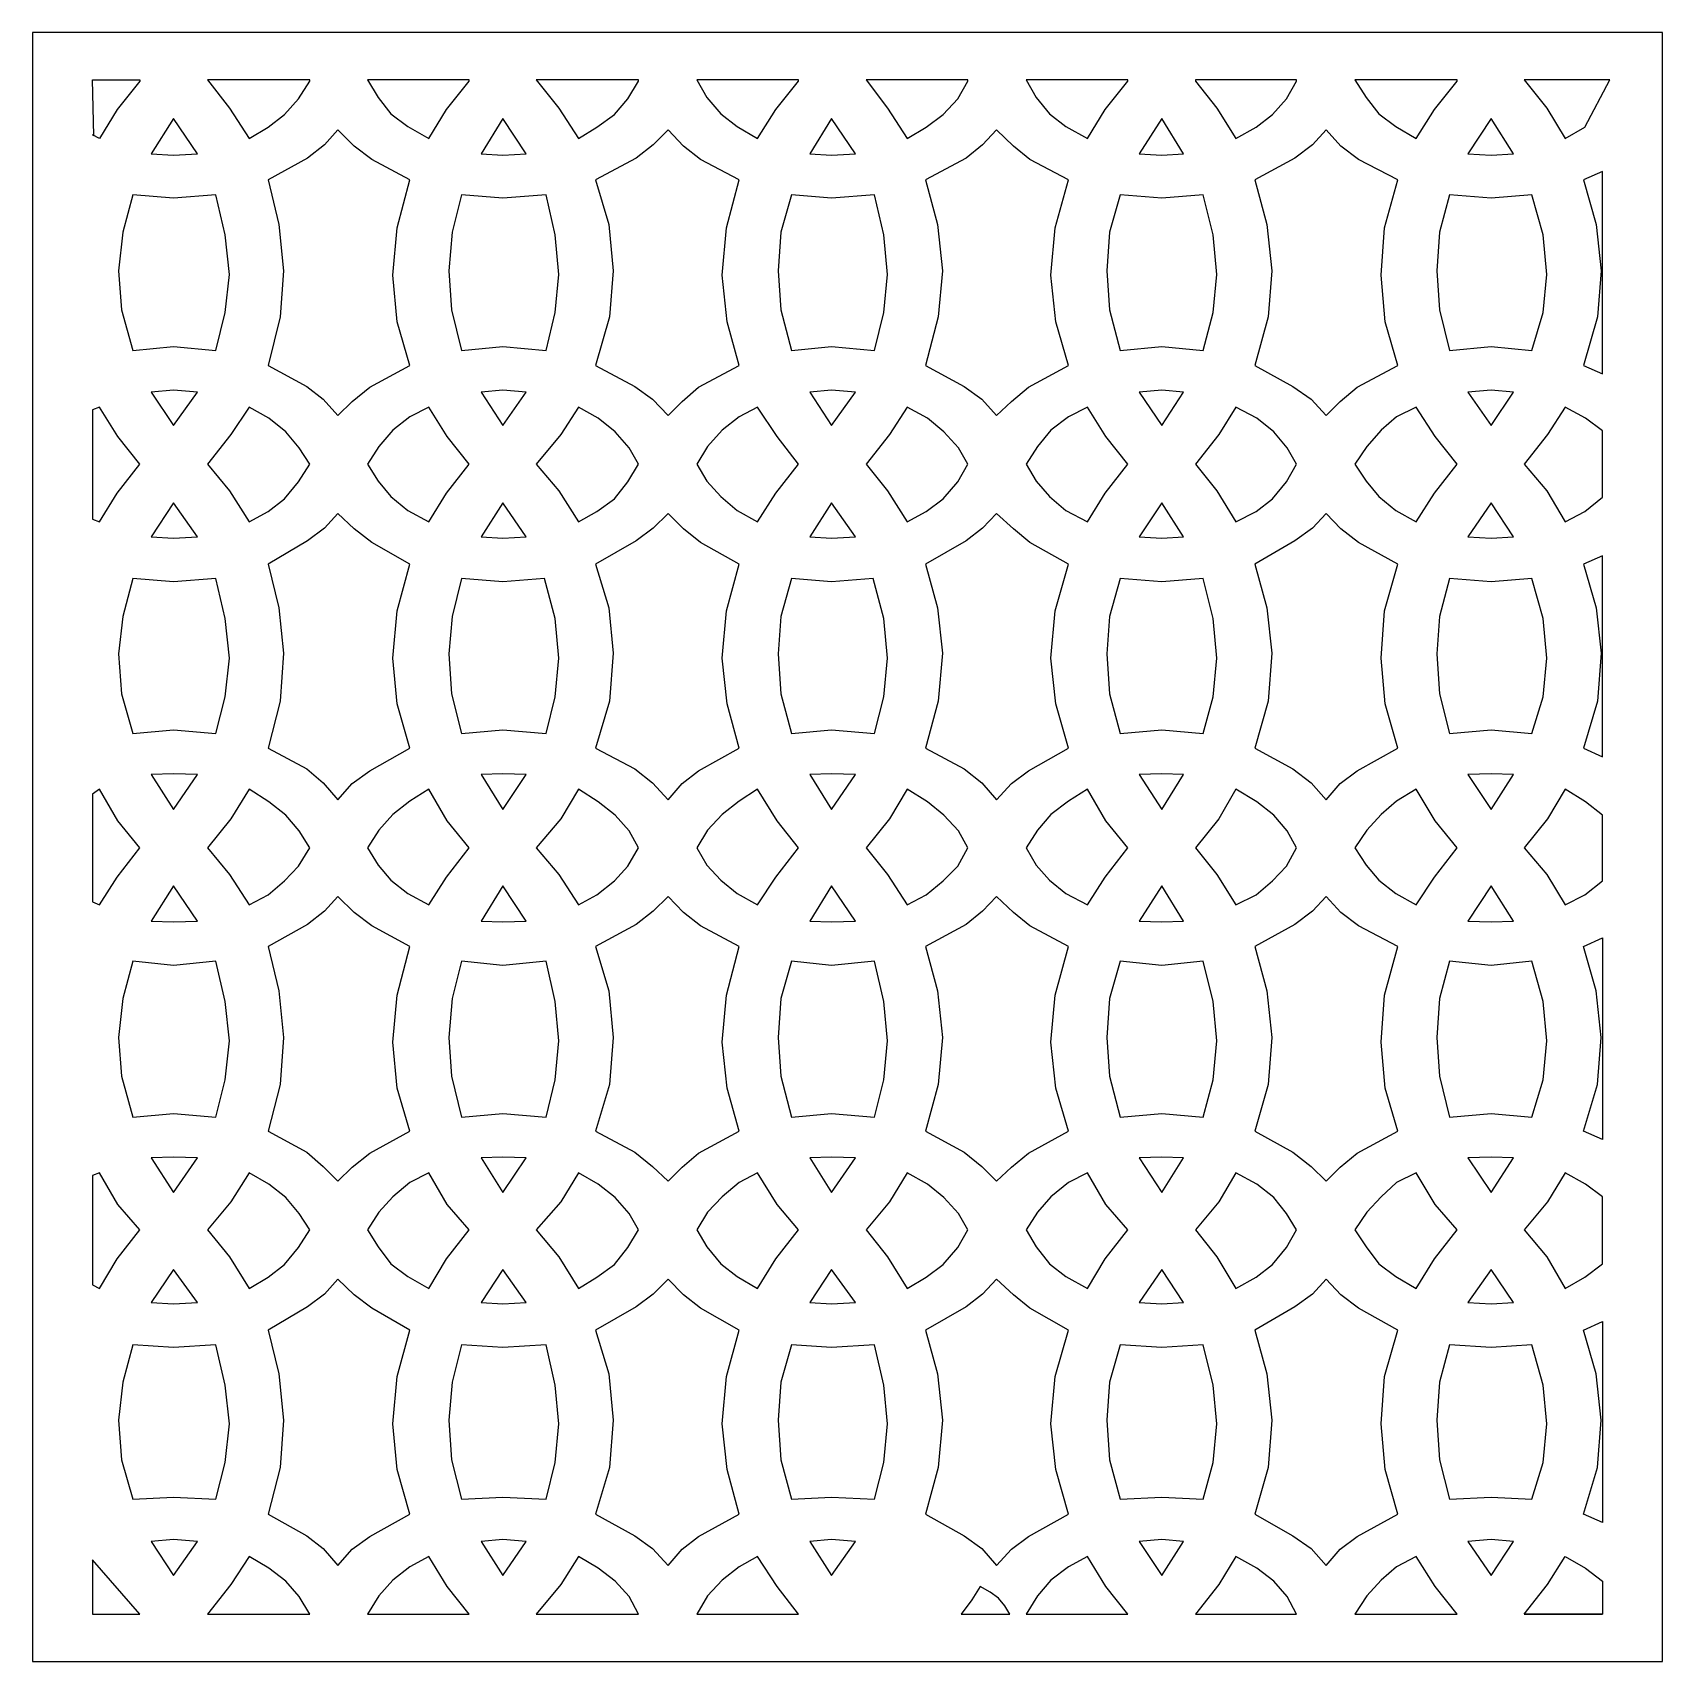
# Model space of a CAD drawing. Header units: centimetres. Extents: x -16.93 to -8.01, y 0.09 to 9.
import ezdxf

# ---------------------------------------------------------------- set-up
doc = ezdxf.new("R2010")
doc.units = ezdxf.units.CM
doc.header["$MEASUREMENT"] = 0
doc.layers.add('layer 1', color=7, linetype='Continuous')

msp = doc.modelspace()

# ---------------------------------------------------------------- linework, layer by layer
at = {"layer": 'layer 1', "color": 250}
for points, knots in [([(-16.92524, 9.00076), (-16.92524, 9.00076), (-8.00766, 9.00076), (-8.00766, 9.00076), (-8.00766, 9.00076), (-8.00766, 9.00076), (-8.00766, 0.08705), (-8.00766, 0.08705), (-8.00766, 0.08705), (-8.00766, 0.08705), (-16.92524, 0.08705), (-16.92524, 0.08705), (-16.92524, 0.08705), (-16.92524, 0.08705), (-16.92524, 9.00076), (-16.92524, 9.00076)], [0, 0, 0, 0, 0.2, 0.2, 0.2, 0.2, 0.4, 0.4, 0.4, 0.4, 0.6, 0.6, 0.6, 0.6, 1, 1, 1, 1]), ([(-16.59724, 8.44125), (-16.59724, 8.44125), (-16.55866, 8.42195), (-16.55866, 8.42195), (-16.55866, 8.42195), (-16.55866, 8.42195), (-16.46218, 8.58016), (-16.46218, 8.58016), (-16.46218, 8.58016), (-16.46218, 8.58016), (-16.33871, 8.73451), (-16.33871, 8.73451), (-16.33871, 8.73451), (-16.33871, 8.73451), (-16.33871, 8.74223), (-16.33871, 8.74223), (-16.33871, 8.74223), (-16.33871, 8.74223), (-16.59724, 8.74223), (-16.59724, 8.74223), (-16.59724, 8.74223), (-16.59724, 8.74223), (-16.58953, 8.43739), (-16.58953, 8.43739), (-16.58953, 8.43739), (-16.58953, 8.43739), (-16.59724, 8.44125), (-16.59724, 8.44125)], [0, 0, 0, 0, 0.125, 0.125, 0.125, 0.125, 0.25, 0.25, 0.25, 0.25, 0.375, 0.375, 0.375, 0.375, 0.5, 0.5, 0.5, 0.5, 0.625, 0.625, 0.625, 0.625, 0.75, 0.75, 0.75, 0.75, 1, 1, 1, 1]), ([(-15.40874, 8.74223), (-15.40874, 8.74223), (-15.40874, 8.73451), (-15.40874, 8.73451), (-15.40874, 8.73451), (-15.40874, 8.73451), (-15.47049, 8.63804), (-15.47049, 8.63804), (-15.47049, 8.63804), (-15.47049, 8.63804), (-15.54766, 8.55315), (-15.54766, 8.55315), (-15.54766, 8.55315), (-15.54766, 8.55315), (-15.63641, 8.4837), (-15.63641, 8.4837), (-15.63641, 8.4837), (-15.63641, 8.4837), (-15.7406, 8.42195), (-15.7406, 8.42195), (-15.7406, 8.42195), (-15.7406, 8.42195), (-15.84864, 8.58788), (-15.84864, 8.58788), (-15.84864, 8.58788), (-15.84864, 8.58788), (-15.96827, 8.74223), (-15.96827, 8.74223), (-15.96827, 8.74223), (-15.96827, 8.74223), (-15.96827, 8.74223), (-15.96827, 8.74223), (-15.96827, 8.74223), (-15.96827, 8.74223), (-15.40874, 8.74223), (-15.40874, 8.74223)], [0, 0, 0, 0, 0.1, 0.1, 0.1, 0.1, 0.2, 0.2, 0.2, 0.2, 0.3, 0.3, 0.3, 0.3, 0.4, 0.4, 0.4, 0.4, 0.5, 0.5, 0.5, 0.5, 0.6, 0.6, 0.6, 0.6, 0.7, 0.7, 0.7, 0.7, 0.8, 0.8, 0.8, 0.8, 1, 1, 1, 1]), ([(-14.53667, 8.74223), (-14.53667, 8.74223), (-14.53667, 8.73451), (-14.53667, 8.73451), (-14.53667, 8.73451), (-14.53667, 8.73451), (-14.66015, 8.58016), (-14.66015, 8.58016), (-14.66015, 8.58016), (-14.66015, 8.58016), (-14.75662, 8.42195), (-14.75662, 8.42195), (-14.75662, 8.42195), (-14.75662, 8.42195), (-14.87238, 8.48755), (-14.87238, 8.48755), (-14.87238, 8.48755), (-14.87238, 8.48755), (-14.96499, 8.55701), (-14.96499, 8.55701), (-14.96499, 8.55701), (-14.96499, 8.55701), (-15.03445, 8.64576), (-15.03445, 8.64576), (-15.03445, 8.64576), (-15.03445, 8.64576), (-15.09233, 8.74223), (-15.09233, 8.74223), (-15.09233, 8.74223), (-15.09233, 8.74223), (-15.09233, 8.74223), (-15.09233, 8.74223), (-15.09233, 8.74223), (-15.09233, 8.74223), (-14.53667, 8.74223), (-14.53667, 8.74223)], [0, 0, 0, 0, 0.1, 0.1, 0.1, 0.1, 0.2, 0.2, 0.2, 0.2, 0.3, 0.3, 0.3, 0.3, 0.4, 0.4, 0.4, 0.4, 0.5, 0.5, 0.5, 0.5, 0.6, 0.6, 0.6, 0.6, 0.7, 0.7, 0.7, 0.7, 0.8, 0.8, 0.8, 0.8, 1, 1, 1, 1]), ([(-13.61057, 8.74223), (-13.61057, 8.74223), (-13.61057, 8.73451), (-13.61057, 8.73451), (-13.61057, 8.73451), (-13.61057, 8.73451), (-13.66845, 8.63804), (-13.66845, 8.63804), (-13.66845, 8.63804), (-13.66845, 8.63804), (-13.74177, 8.55315), (-13.74177, 8.55315), (-13.74177, 8.55315), (-13.74177, 8.55315), (-13.83823, 8.4837), (-13.83823, 8.4837), (-13.83823, 8.4837), (-13.83823, 8.4837), (-13.93856, 8.42195), (-13.93856, 8.42195), (-13.93856, 8.42195), (-13.93856, 8.42195), (-14.04661, 8.58788), (-14.04661, 8.58788), (-14.04661, 8.58788), (-14.04661, 8.58788), (-14.17009, 8.74223), (-14.17009, 8.74223), (-14.17009, 8.74223), (-14.17009, 8.74223), (-14.17009, 8.74223), (-14.17009, 8.74223), (-14.17009, 8.74223), (-14.17009, 8.74223), (-13.61057, 8.74223), (-13.61057, 8.74223)], [0, 0, 0, 0, 0.1, 0.1, 0.1, 0.1, 0.2, 0.2, 0.2, 0.2, 0.3, 0.3, 0.3, 0.3, 0.4, 0.4, 0.4, 0.4, 0.5, 0.5, 0.5, 0.5, 0.6, 0.6, 0.6, 0.6, 0.7, 0.7, 0.7, 0.7, 0.8, 0.8, 0.8, 0.8, 1, 1, 1, 1]), ([(-12.73464, 8.74223), (-12.73464, 8.74223), (-12.73464, 8.73451), (-12.73464, 8.73451), (-12.73464, 8.73451), (-12.73464, 8.73451), (-12.85811, 8.58016), (-12.85811, 8.58016), (-12.85811, 8.58016), (-12.85811, 8.58016), (-12.95844, 8.42195), (-12.95844, 8.42195), (-12.95844, 8.42195), (-12.95844, 8.42195), (-13.07034, 8.48755), (-13.07034, 8.48755), (-13.07034, 8.48755), (-13.07034, 8.48755), (-13.1591, 8.55701), (-13.1591, 8.55701), (-13.1591, 8.55701), (-13.1591, 8.55701), (-13.23627, 8.64576), (-13.23627, 8.64576), (-13.23627, 8.64576), (-13.23627, 8.64576), (-13.29029, 8.74223), (-13.29029, 8.74223), (-13.29029, 8.74223), (-13.29029, 8.74223), (-13.29029, 8.74223), (-13.29029, 8.74223), (-13.29029, 8.74223), (-13.29029, 8.74223), (-12.73464, 8.74223), (-12.73464, 8.74223)], [0, 0, 0, 0, 0.1, 0.1, 0.1, 0.1, 0.2, 0.2, 0.2, 0.2, 0.3, 0.3, 0.3, 0.3, 0.4, 0.4, 0.4, 0.4, 0.5, 0.5, 0.5, 0.5, 0.6, 0.6, 0.6, 0.6, 0.7, 0.7, 0.7, 0.7, 0.8, 0.8, 0.8, 0.8, 1, 1, 1, 1]), ([(-11.80853, 8.74223), (-11.80853, 8.74223), (-11.80853, 8.73451), (-11.80853, 8.73451), (-11.80853, 8.73451), (-11.80853, 8.73451), (-11.86256, 8.63804), (-11.86256, 8.63804), (-11.86256, 8.63804), (-11.86256, 8.63804), (-11.94359, 8.55315), (-11.94359, 8.55315), (-11.94359, 8.55315), (-11.94359, 8.55315), (-12.0362, 8.4837), (-12.0362, 8.4837), (-12.0362, 8.4837), (-12.0362, 8.4837), (-12.14039, 8.42195), (-12.14039, 8.42195), (-12.14039, 8.42195), (-12.14039, 8.42195), (-12.24843, 8.58788), (-12.24843, 8.58788), (-12.24843, 8.58788), (-12.24843, 8.58788), (-12.3642, 8.74223), (-12.3642, 8.74223), (-12.3642, 8.74223), (-12.3642, 8.74223), (-12.3642, 8.74223), (-12.3642, 8.74223), (-12.3642, 8.74223), (-12.3642, 8.74223), (-11.80853, 8.74223), (-11.80853, 8.74223)], [0, 0, 0, 0, 0.1, 0.1, 0.1, 0.1, 0.2, 0.2, 0.2, 0.2, 0.3, 0.3, 0.3, 0.3, 0.4, 0.4, 0.4, 0.4, 0.5, 0.5, 0.5, 0.5, 0.6, 0.6, 0.6, 0.6, 0.7, 0.7, 0.7, 0.7, 0.8, 0.8, 0.8, 0.8, 1, 1, 1, 1]), ([(-10.9326, 8.74223), (-10.9326, 8.74223), (-10.9326, 8.73451), (-10.9326, 8.73451), (-10.9326, 8.73451), (-10.9326, 8.73451), (-11.05608, 8.58016), (-11.05608, 8.58016), (-11.05608, 8.58016), (-11.05608, 8.58016), (-11.15255, 8.42195), (-11.15255, 8.42195), (-11.15255, 8.42195), (-11.15255, 8.42195), (-11.27217, 8.48755), (-11.27217, 8.48755), (-11.27217, 8.48755), (-11.27217, 8.48755), (-11.36091, 8.55701), (-11.36091, 8.55701), (-11.36091, 8.55701), (-11.36091, 8.55701), (-11.43423, 8.64576), (-11.43423, 8.64576), (-11.43423, 8.64576), (-11.43423, 8.64576), (-11.48826, 8.74223), (-11.48826, 8.74223), (-11.48826, 8.74223), (-11.48826, 8.74223), (-11.48826, 8.74223), (-11.48826, 8.74223), (-11.48826, 8.74223), (-11.48826, 8.74223), (-10.9326, 8.74223), (-10.9326, 8.74223)], [0, 0, 0, 0, 0.1, 0.1, 0.1, 0.1, 0.2, 0.2, 0.2, 0.2, 0.3, 0.3, 0.3, 0.3, 0.4, 0.4, 0.4, 0.4, 0.5, 0.5, 0.5, 0.5, 0.6, 0.6, 0.6, 0.6, 0.7, 0.7, 0.7, 0.7, 0.8, 0.8, 0.8, 0.8, 1, 1, 1, 1]), ([(-10.01035, 8.74223), (-10.01035, 8.74223), (-10.01035, 8.73451), (-10.01035, 8.73451), (-10.01035, 8.73451), (-10.01035, 8.73451), (-10.06438, 8.63804), (-10.06438, 8.63804), (-10.06438, 8.63804), (-10.06438, 8.63804), (-10.14156, 8.55315), (-10.14156, 8.55315), (-10.14156, 8.55315), (-10.14156, 8.55315), (-10.2303, 8.4837), (-10.2303, 8.4837), (-10.2303, 8.4837), (-10.2303, 8.4837), (-10.34221, 8.42195), (-10.34221, 8.42195), (-10.34221, 8.42195), (-10.34221, 8.42195), (-10.44639, 8.58788), (-10.44639, 8.58788), (-10.44639, 8.58788), (-10.44639, 8.58788), (-10.56215, 8.73451), (-10.56215, 8.73451), (-10.56215, 8.73451), (-10.56215, 8.73451), (-10.56215, 8.74223), (-10.56215, 8.74223), (-10.56215, 8.74223), (-10.56215, 8.74223), (-10.01035, 8.74223), (-10.01035, 8.74223)], [0, 0, 0, 0, 0.1, 0.1, 0.1, 0.1, 0.2, 0.2, 0.2, 0.2, 0.3, 0.3, 0.3, 0.3, 0.4, 0.4, 0.4, 0.4, 0.5, 0.5, 0.5, 0.5, 0.6, 0.6, 0.6, 0.6, 0.7, 0.7, 0.7, 0.7, 0.8, 0.8, 0.8, 0.8, 1, 1, 1, 1]), ([(-9.13056, 8.74223), (-9.13056, 8.74223), (-9.13056, 8.73451), (-9.13056, 8.73451), (-9.13056, 8.73451), (-9.13056, 8.73451), (-9.25404, 8.58016), (-9.25404, 8.58016), (-9.25404, 8.58016), (-9.25404, 8.58016), (-9.35437, 8.42195), (-9.35437, 8.42195), (-9.35437, 8.42195), (-9.35437, 8.42195), (-9.46627, 8.48755), (-9.46627, 8.48755), (-9.46627, 8.48755), (-9.46627, 8.48755), (-9.55888, 8.55701), (-9.55888, 8.55701), (-9.55888, 8.55701), (-9.55888, 8.55701), (-9.62834, 8.64576), (-9.62834, 8.64576), (-9.62834, 8.64576), (-9.62834, 8.64576), (-9.69008, 8.74223), (-9.69008, 8.74223), (-9.69008, 8.74223), (-9.69008, 8.74223), (-9.69008, 8.74223), (-9.69008, 8.74223), (-9.69008, 8.74223), (-9.69008, 8.74223), (-9.13056, 8.74223), (-9.13056, 8.74223)], [0, 0, 0, 0, 0.1, 0.1, 0.1, 0.1, 0.2, 0.2, 0.2, 0.2, 0.3, 0.3, 0.3, 0.3, 0.4, 0.4, 0.4, 0.4, 0.5, 0.5, 0.5, 0.5, 0.6, 0.6, 0.6, 0.6, 0.7, 0.7, 0.7, 0.7, 0.8, 0.8, 0.8, 0.8, 1, 1, 1, 1]), ([(-8.29464, 8.74221), (-8.29464, 8.74221), (-8.43213, 8.4837), (-8.43213, 8.4837), (-8.43213, 8.4837), (-8.43213, 8.4837), (-8.54017, 8.42195), (-8.54017, 8.42195), (-8.54017, 8.42195), (-8.54017, 8.42195), (-8.6405, 8.58788), (-8.6405, 8.58788), (-8.6405, 8.58788), (-8.6405, 8.58788), (-8.76398, 8.74223), (-8.76398, 8.74223), (-8.76398, 8.74223), (-8.76398, 8.74223), (-8.76398, 8.74223), (-8.76398, 8.74223), (-8.76398, 8.74223), (-8.76398, 8.74223), (-8.29464, 8.74221), (-8.29464, 8.74221)], [0, 0, 0, 0, 0.1428571, 0.1428571, 0.1428571, 0.1428571, 0.2857143, 0.2857143, 0.2857143, 0.2857143, 0.4285714, 0.4285714, 0.4285714, 0.4285714, 0.5714286, 0.5714286, 0.5714286, 0.5714286, 0.7142857, 0.7142857, 0.7142857, 0.7142857, 1, 1, 1, 1]), ([(-16.15349, 8.53), (-16.15349, 8.53), (-16.02229, 8.33706), (-16.02229, 8.33706), (-16.02229, 8.33706), (-16.02229, 8.33706), (-16.15349, 8.32934), (-16.15349, 8.32934), (-16.15349, 8.32934), (-16.15349, 8.32934), (-16.27696, 8.33706), (-16.27696, 8.33706), (-16.27696, 8.33706), (-16.27696, 8.33706), (-16.15349, 8.53), (-16.15349, 8.53)], [0, 0, 0, 0, 0.2, 0.2, 0.2, 0.2, 0.4, 0.4, 0.4, 0.4, 0.6, 0.6, 0.6, 0.6, 1, 1, 1, 1]), ([(-14.35145, 8.53), (-14.35145, 8.53), (-14.22411, 8.33706), (-14.22411, 8.33706), (-14.22411, 8.33706), (-14.22411, 8.33706), (-14.35145, 8.32934), (-14.35145, 8.32934), (-14.35145, 8.32934), (-14.35145, 8.32934), (-14.47107, 8.33706), (-14.47107, 8.33706), (-14.47107, 8.33706), (-14.47107, 8.33706), (-14.35145, 8.53), (-14.35145, 8.53)], [0, 0, 0, 0, 0.2, 0.2, 0.2, 0.2, 0.4, 0.4, 0.4, 0.4, 0.6, 0.6, 0.6, 0.6, 1, 1, 1, 1]), ([(-12.55327, 8.53), (-12.55327, 8.53), (-12.42207, 8.33706), (-12.42207, 8.33706), (-12.42207, 8.33706), (-12.42207, 8.33706), (-12.55327, 8.32934), (-12.55327, 8.32934), (-12.55327, 8.32934), (-12.55327, 8.32934), (-12.67289, 8.33706), (-12.67289, 8.33706), (-12.67289, 8.33706), (-12.67289, 8.33706), (-12.55327, 8.53), (-12.55327, 8.53)], [0, 0, 0, 0, 0.2, 0.2, 0.2, 0.2, 0.4, 0.4, 0.4, 0.4, 0.6, 0.6, 0.6, 0.6, 1, 1, 1, 1]), ([(-10.74738, 8.53), (-10.74738, 8.53), (-10.62775, 8.33706), (-10.62775, 8.33706), (-10.62775, 8.33706), (-10.62775, 8.33706), (-10.74738, 8.32934), (-10.74738, 8.32934), (-10.74738, 8.32934), (-10.74738, 8.32934), (-10.87086, 8.33706), (-10.87086, 8.33706), (-10.87086, 8.33706), (-10.87086, 8.33706), (-10.74738, 8.53), (-10.74738, 8.53)], [0, 0, 0, 0, 0.2, 0.2, 0.2, 0.2, 0.4, 0.4, 0.4, 0.4, 0.6, 0.6, 0.6, 0.6, 1, 1, 1, 1]), ([(-8.94534, 8.53), (-8.94534, 8.53), (-8.82186, 8.33706), (-8.82186, 8.33706), (-8.82186, 8.33706), (-8.82186, 8.33706), (-8.94534, 8.32934), (-8.94534, 8.32934), (-8.94534, 8.32934), (-8.94534, 8.32934), (-9.07268, 8.33706), (-9.07268, 8.33706), (-9.07268, 8.33706), (-9.07268, 8.33706), (-8.94534, 8.53), (-8.94534, 8.53)], [0, 0, 0, 0, 0.2, 0.2, 0.2, 0.2, 0.4, 0.4, 0.4, 0.4, 0.6, 0.6, 0.6, 0.6, 1, 1, 1, 1]), ([(-15.2544, 6.90546), (-15.2544, 6.90546), (-15.33543, 6.99422), (-15.33543, 6.99422), (-15.33543, 6.99422), (-15.33543, 6.99422), (-15.42418, 7.06369), (-15.42418, 7.06369), (-15.42418, 7.06369), (-15.42418, 7.06369), (-15.63641, 7.17943), (-15.63641, 7.17943), (-15.63641, 7.17943), (-15.63641, 7.17943), (-15.57082, 7.44569), (-15.57082, 7.44569), (-15.57082, 7.44569), (-15.57082, 7.44569), (-15.55152, 7.6965), (-15.55152, 7.6965), (-15.55152, 7.6965), (-15.55152, 7.6965), (-15.57853, 7.95118), (-15.57853, 7.95118), (-15.57853, 7.95118), (-15.57853, 7.95118), (-15.63641, 8.19429), (-15.63641, 8.19429), (-15.63641, 8.19429), (-15.63641, 8.19429), (-15.42032, 8.3139), (-15.42032, 8.3139), (-15.42032, 8.3139), (-15.42032, 8.3139), (-15.32771, 8.38722), (-15.32771, 8.38722), (-15.32771, 8.38722), (-15.32771, 8.38722), (-15.2544, 8.46826), (-15.2544, 8.46826), (-15.2544, 8.46826), (-15.2544, 8.46826), (-15.16565, 8.37951), (-15.16565, 8.37951), (-15.16565, 8.37951), (-15.16565, 8.37951), (-15.06918, 8.30619), (-15.06918, 8.30619), (-15.06918, 8.30619), (-15.06918, 8.30619), (-14.8608, 8.19429), (-14.8608, 8.19429), (-14.8608, 8.19429), (-14.8608, 8.19429), (-14.93026, 7.93189), (-14.93026, 7.93189), (-14.93026, 7.93189), (-14.93026, 7.93189), (-14.95342, 7.67336), (-14.95342, 7.67336), (-14.95342, 7.67336), (-14.95342, 7.67336), (-14.93026, 7.41868), (-14.93026, 7.41868), (-14.93026, 7.41868), (-14.93026, 7.41868), (-14.8608, 7.17943), (-14.8608, 7.17943), (-14.8608, 7.17943), (-14.8608, 7.17943), (-15.08075, 7.05982), (-15.08075, 7.05982), (-15.08075, 7.05982), (-15.08075, 7.05982), (-15.17722, 6.98264), (-15.17722, 6.98264), (-15.17722, 6.98264), (-15.17722, 6.98264), (-15.2544, 6.90546), (-15.2544, 6.90546)], [0, 0, 0, 0, 0.047619, 0.047619, 0.047619, 0.047619, 0.0952381, 0.0952381, 0.0952381, 0.0952381, 0.1428571, 0.1428571, 0.1428571, 0.1428571, 0.1904762, 0.1904762, 0.1904762, 0.1904762, 0.2380952, 0.2380952, 0.2380952, 0.2380952, 0.2857143, 0.2857143, 0.2857143, 0.2857143, 0.3333333, 0.3333333, 0.3333333, 0.3333333, 0.3809524, 0.3809524, 0.3809524, 0.3809524, 0.4285714, 0.4285714, 0.4285714, 0.4285714, 0.4761905, 0.4761905, 0.4761905, 0.4761905, 0.5238095, 0.5238095, 0.5238095, 0.5238095, 0.5714286, 0.5714286, 0.5714286, 0.5714286, 0.6190476, 0.6190476, 0.6190476, 0.6190476, 0.6666667, 0.6666667, 0.6666667, 0.6666667, 0.7142857, 0.7142857, 0.7142857, 0.7142857, 0.7619048, 0.7619048, 0.7619048, 0.7619048, 0.8095238, 0.8095238, 0.8095238, 0.8095238, 0.8571429, 0.8571429, 0.8571429, 0.8571429, 0.9047619, 0.9047619, 0.9047619, 0.9047619, 1, 1, 1, 1]), ([(-13.4485, 6.90546), (-13.4485, 6.90546), (-13.5334, 6.99422), (-13.5334, 6.99422), (-13.5334, 6.99422), (-13.5334, 6.99422), (-13.62986, 7.06369), (-13.62986, 7.06369), (-13.62986, 7.06369), (-13.62986, 7.06369), (-13.84595, 7.17943), (-13.84595, 7.17943), (-13.84595, 7.17943), (-13.84595, 7.17943), (-13.76878, 7.44569), (-13.76878, 7.44569), (-13.76878, 7.44569), (-13.76878, 7.44569), (-13.74949, 7.6965), (-13.74949, 7.6965), (-13.74949, 7.6965), (-13.74949, 7.6965), (-13.77264, 7.95118), (-13.77264, 7.95118), (-13.77264, 7.95118), (-13.77264, 7.95118), (-13.84595, 8.19429), (-13.84595, 8.19429), (-13.84595, 8.19429), (-13.84595, 8.19429), (-13.62214, 8.3139), (-13.62214, 8.3139), (-13.62214, 8.3139), (-13.62214, 8.3139), (-13.52954, 8.38722), (-13.52954, 8.38722), (-13.52954, 8.38722), (-13.52954, 8.38722), (-13.4485, 8.46826), (-13.4485, 8.46826), (-13.4485, 8.46826), (-13.4485, 8.46826), (-13.36361, 8.37951), (-13.36361, 8.37951), (-13.36361, 8.37951), (-13.36361, 8.37951), (-13.271, 8.30619), (-13.271, 8.30619), (-13.271, 8.30619), (-13.271, 8.30619), (-13.05877, 8.19429), (-13.05877, 8.19429), (-13.05877, 8.19429), (-13.05877, 8.19429), (-13.12823, 7.93189), (-13.12823, 7.93189), (-13.12823, 7.93189), (-13.12823, 7.93189), (-13.15138, 7.67336), (-13.15138, 7.67336), (-13.15138, 7.67336), (-13.15138, 7.67336), (-13.12437, 7.41868), (-13.12437, 7.41868), (-13.12437, 7.41868), (-13.12437, 7.41868), (-13.05877, 7.17943), (-13.05877, 7.17943), (-13.05877, 7.17943), (-13.05877, 7.17943), (-13.28258, 7.05982), (-13.28258, 7.05982), (-13.28258, 7.05982), (-13.28258, 7.05982), (-13.37133, 6.98264), (-13.37133, 6.98264), (-13.37133, 6.98264), (-13.37133, 6.98264), (-13.4485, 6.90546), (-13.4485, 6.90546)], [0, 0, 0, 0, 0.047619, 0.047619, 0.047619, 0.047619, 0.0952381, 0.0952381, 0.0952381, 0.0952381, 0.1428571, 0.1428571, 0.1428571, 0.1428571, 0.1904762, 0.1904762, 0.1904762, 0.1904762, 0.2380952, 0.2380952, 0.2380952, 0.2380952, 0.2857143, 0.2857143, 0.2857143, 0.2857143, 0.3333333, 0.3333333, 0.3333333, 0.3333333, 0.3809524, 0.3809524, 0.3809524, 0.3809524, 0.4285714, 0.4285714, 0.4285714, 0.4285714, 0.4761905, 0.4761905, 0.4761905, 0.4761905, 0.5238095, 0.5238095, 0.5238095, 0.5238095, 0.5714286, 0.5714286, 0.5714286, 0.5714286, 0.6190476, 0.6190476, 0.6190476, 0.6190476, 0.6666667, 0.6666667, 0.6666667, 0.6666667, 0.7142857, 0.7142857, 0.7142857, 0.7142857, 0.7619048, 0.7619048, 0.7619048, 0.7619048, 0.8095238, 0.8095238, 0.8095238, 0.8095238, 0.8571429, 0.8571429, 0.8571429, 0.8571429, 0.9047619, 0.9047619, 0.9047619, 0.9047619, 1, 1, 1, 1]), ([(-11.65032, 6.90546), (-11.65032, 6.90546), (-11.73136, 6.99422), (-11.73136, 6.99422), (-11.73136, 6.99422), (-11.73136, 6.99422), (-11.82783, 7.06369), (-11.82783, 7.06369), (-11.82783, 7.06369), (-11.82783, 7.06369), (-12.04006, 7.17943), (-12.04006, 7.17943), (-12.04006, 7.17943), (-12.04006, 7.17943), (-11.9706, 7.44569), (-11.9706, 7.44569), (-11.9706, 7.44569), (-11.9706, 7.44569), (-11.94745, 7.6965), (-11.94745, 7.6965), (-11.94745, 7.6965), (-11.94745, 7.6965), (-11.97446, 7.95118), (-11.97446, 7.95118), (-11.97446, 7.95118), (-11.97446, 7.95118), (-12.04006, 8.19429), (-12.04006, 8.19429), (-12.04006, 8.19429), (-12.04006, 8.19429), (-11.81625, 8.3139), (-11.81625, 8.3139), (-11.81625, 8.3139), (-11.81625, 8.3139), (-11.7275, 8.38722), (-11.7275, 8.38722), (-11.7275, 8.38722), (-11.7275, 8.38722), (-11.65032, 8.46826), (-11.65032, 8.46826), (-11.65032, 8.46826), (-11.65032, 8.46826), (-11.55772, 8.37951), (-11.55772, 8.37951), (-11.55772, 8.37951), (-11.55772, 8.37951), (-11.46896, 8.30619), (-11.46896, 8.30619), (-11.46896, 8.30619), (-11.46896, 8.30619), (-11.25673, 8.19429), (-11.25673, 8.19429), (-11.25673, 8.19429), (-11.25673, 8.19429), (-11.33005, 7.93189), (-11.33005, 7.93189), (-11.33005, 7.93189), (-11.33005, 7.93189), (-11.3532, 7.67336), (-11.3532, 7.67336), (-11.3532, 7.67336), (-11.3532, 7.67336), (-11.32619, 7.41868), (-11.32619, 7.41868), (-11.32619, 7.41868), (-11.32619, 7.41868), (-11.25673, 7.17943), (-11.25673, 7.17943), (-11.25673, 7.17943), (-11.25673, 7.17943), (-11.47668, 7.05982), (-11.47668, 7.05982), (-11.47668, 7.05982), (-11.47668, 7.05982), (-11.56929, 6.98264), (-11.56929, 6.98264), (-11.56929, 6.98264), (-11.56929, 6.98264), (-11.65032, 6.90546), (-11.65032, 6.90546)], [0, 0, 0, 0, 0.047619, 0.047619, 0.047619, 0.047619, 0.0952381, 0.0952381, 0.0952381, 0.0952381, 0.1428571, 0.1428571, 0.1428571, 0.1428571, 0.1904762, 0.1904762, 0.1904762, 0.1904762, 0.2380952, 0.2380952, 0.2380952, 0.2380952, 0.2857143, 0.2857143, 0.2857143, 0.2857143, 0.3333333, 0.3333333, 0.3333333, 0.3333333, 0.3809524, 0.3809524, 0.3809524, 0.3809524, 0.4285714, 0.4285714, 0.4285714, 0.4285714, 0.4761905, 0.4761905, 0.4761905, 0.4761905, 0.5238095, 0.5238095, 0.5238095, 0.5238095, 0.5714286, 0.5714286, 0.5714286, 0.5714286, 0.6190476, 0.6190476, 0.6190476, 0.6190476, 0.6666667, 0.6666667, 0.6666667, 0.6666667, 0.7142857, 0.7142857, 0.7142857, 0.7142857, 0.7619048, 0.7619048, 0.7619048, 0.7619048, 0.8095238, 0.8095238, 0.8095238, 0.8095238, 0.8571429, 0.8571429, 0.8571429, 0.8571429, 0.9047619, 0.9047619, 0.9047619, 0.9047619, 1, 1, 1, 1]), ([(-9.84829, 6.90546), (-9.84829, 6.90546), (-9.92932, 6.99422), (-9.92932, 6.99422), (-9.92932, 6.99422), (-9.92932, 6.99422), (-10.02965, 7.06369), (-10.02965, 7.06369), (-10.02965, 7.06369), (-10.02965, 7.06369), (-10.23802, 7.17943), (-10.23802, 7.17943), (-10.23802, 7.17943), (-10.23802, 7.17943), (-10.1647, 7.44569), (-10.1647, 7.44569), (-10.1647, 7.44569), (-10.1647, 7.44569), (-10.14541, 7.6965), (-10.14541, 7.6965), (-10.14541, 7.6965), (-10.14541, 7.6965), (-10.17242, 7.95118), (-10.17242, 7.95118), (-10.17242, 7.95118), (-10.17242, 7.95118), (-10.23802, 8.19429), (-10.23802, 8.19429), (-10.23802, 8.19429), (-10.23802, 8.19429), (-10.01807, 8.3139), (-10.01807, 8.3139), (-10.01807, 8.3139), (-10.01807, 8.3139), (-9.92161, 8.38722), (-9.92161, 8.38722), (-9.92161, 8.38722), (-9.92161, 8.38722), (-9.84829, 8.46826), (-9.84829, 8.46826), (-9.84829, 8.46826), (-9.84829, 8.46826), (-9.76725, 8.37951), (-9.76725, 8.37951), (-9.76725, 8.37951), (-9.76725, 8.37951), (-9.67079, 8.30619), (-9.67079, 8.30619), (-9.67079, 8.30619), (-9.67079, 8.30619), (-9.4547, 8.19429), (-9.4547, 8.19429), (-9.4547, 8.19429), (-9.4547, 8.19429), (-9.52801, 7.93189), (-9.52801, 7.93189), (-9.52801, 7.93189), (-9.52801, 7.93189), (-9.5473, 7.67336), (-9.5473, 7.67336), (-9.5473, 7.67336), (-9.5473, 7.67336), (-9.52416, 7.41868), (-9.52416, 7.41868), (-9.52416, 7.41868), (-9.52416, 7.41868), (-9.4547, 7.17943), (-9.4547, 7.17943), (-9.4547, 7.17943), (-9.4547, 7.17943), (-9.6785, 7.05982), (-9.6785, 7.05982), (-9.6785, 7.05982), (-9.6785, 7.05982), (-9.77111, 6.98264), (-9.77111, 6.98264), (-9.77111, 6.98264), (-9.77111, 6.98264), (-9.84829, 6.90546), (-9.84829, 6.90546)], [0, 0, 0, 0, 0.047619, 0.047619, 0.047619, 0.047619, 0.0952381, 0.0952381, 0.0952381, 0.0952381, 0.1428571, 0.1428571, 0.1428571, 0.1428571, 0.1904762, 0.1904762, 0.1904762, 0.1904762, 0.2380952, 0.2380952, 0.2380952, 0.2380952, 0.2857143, 0.2857143, 0.2857143, 0.2857143, 0.3333333, 0.3333333, 0.3333333, 0.3333333, 0.3809524, 0.3809524, 0.3809524, 0.3809524, 0.4285714, 0.4285714, 0.4285714, 0.4285714, 0.4761905, 0.4761905, 0.4761905, 0.4761905, 0.5238095, 0.5238095, 0.5238095, 0.5238095, 0.5714286, 0.5714286, 0.5714286, 0.5714286, 0.6190476, 0.6190476, 0.6190476, 0.6190476, 0.6666667, 0.6666667, 0.6666667, 0.6666667, 0.7142857, 0.7142857, 0.7142857, 0.7142857, 0.7619048, 0.7619048, 0.7619048, 0.7619048, 0.8095238, 0.8095238, 0.8095238, 0.8095238, 0.8571429, 0.8571429, 0.8571429, 0.8571429, 0.9047619, 0.9047619, 0.9047619, 0.9047619, 1, 1, 1, 1]), ([(-8.33565, 7.13313), (-8.33565, 7.13313), (-8.43984, 7.17943), (-8.43984, 7.17943), (-8.43984, 7.17943), (-8.43984, 7.17943), (-8.36267, 7.44569), (-8.36267, 7.44569), (-8.36267, 7.44569), (-8.36267, 7.44569), (-8.34337, 7.6965), (-8.34337, 7.6965), (-8.34337, 7.6965), (-8.34337, 7.6965), (-8.37038, 7.95118), (-8.37038, 7.95118), (-8.37038, 7.95118), (-8.37038, 7.95118), (-8.43984, 8.19429), (-8.43984, 8.19429), (-8.43984, 8.19429), (-8.43984, 8.19429), (-8.33565, 8.24059), (-8.33565, 8.24059), (-8.33565, 8.24059), (-8.33565, 8.24059), (-8.33565, 7.13313), (-8.33565, 7.13313)], [0, 0, 0, 0, 0.125, 0.125, 0.125, 0.125, 0.25, 0.25, 0.25, 0.25, 0.375, 0.375, 0.375, 0.375, 0.5, 0.5, 0.5, 0.5, 0.625, 0.625, 0.625, 0.625, 0.75, 0.75, 0.75, 0.75, 1, 1, 1, 1]), ([(-16.15349, 7.28362), (-16.15349, 7.28362), (-16.3773, 7.26047), (-16.3773, 7.26047), (-16.3773, 7.26047), (-16.3773, 7.26047), (-16.43903, 7.48427), (-16.43903, 7.48427), (-16.43903, 7.48427), (-16.43903, 7.48427), (-16.45447, 7.6965), (-16.45447, 7.6965), (-16.45447, 7.6965), (-16.45447, 7.6965), (-16.43131, 7.90874), (-16.43131, 7.90874), (-16.43131, 7.90874), (-16.43131, 7.90874), (-16.3773, 8.11325), (-16.3773, 8.11325), (-16.3773, 8.11325), (-16.3773, 8.11325), (-16.15349, 8.09396), (-16.15349, 8.09396), (-16.15349, 8.09396), (-16.15349, 8.09396), (-15.92196, 8.11325), (-15.92196, 8.11325), (-15.92196, 8.11325), (-15.92196, 8.11325), (-15.8718, 7.8933), (-15.8718, 7.8933), (-15.8718, 7.8933), (-15.8718, 7.8933), (-15.84864, 7.67722), (-15.84864, 7.67722), (-15.84864, 7.67722), (-15.84864, 7.67722), (-15.8718, 7.46884), (-15.8718, 7.46884), (-15.8718, 7.46884), (-15.8718, 7.46884), (-15.92196, 7.26047), (-15.92196, 7.26047), (-15.92196, 7.26047), (-15.92196, 7.26047), (-16.15349, 7.28362), (-16.15349, 7.28362)], [0, 0, 0, 0, 0.0769231, 0.0769231, 0.0769231, 0.0769231, 0.1538462, 0.1538462, 0.1538462, 0.1538462, 0.2307692, 0.2307692, 0.2307692, 0.2307692, 0.3076923, 0.3076923, 0.3076923, 0.3076923, 0.3846154, 0.3846154, 0.3846154, 0.3846154, 0.4615385, 0.4615385, 0.4615385, 0.4615385, 0.5384615, 0.5384615, 0.5384615, 0.5384615, 0.6153846, 0.6153846, 0.6153846, 0.6153846, 0.6923077, 0.6923077, 0.6923077, 0.6923077, 0.7692308, 0.7692308, 0.7692308, 0.7692308, 0.8461538, 0.8461538, 0.8461538, 0.8461538, 1, 1, 1, 1]), ([(-14.35145, 7.28362), (-14.35145, 7.28362), (-14.57912, 7.26047), (-14.57912, 7.26047), (-14.57912, 7.26047), (-14.57912, 7.26047), (-14.63314, 7.48427), (-14.63314, 7.48427), (-14.63314, 7.48427), (-14.63314, 7.48427), (-14.64857, 7.6965), (-14.64857, 7.6965), (-14.64857, 7.6965), (-14.64857, 7.6965), (-14.62928, 7.90874), (-14.62928, 7.90874), (-14.62928, 7.90874), (-14.62928, 7.90874), (-14.57912, 8.11325), (-14.57912, 8.11325), (-14.57912, 8.11325), (-14.57912, 8.11325), (-14.35145, 8.09396), (-14.35145, 8.09396), (-14.35145, 8.09396), (-14.35145, 8.09396), (-14.11607, 8.11325), (-14.11607, 8.11325), (-14.11607, 8.11325), (-14.11607, 8.11325), (-14.0659, 7.8933), (-14.0659, 7.8933), (-14.0659, 7.8933), (-14.0659, 7.8933), (-14.04661, 7.67722), (-14.04661, 7.67722), (-14.04661, 7.67722), (-14.04661, 7.67722), (-14.0659, 7.46884), (-14.0659, 7.46884), (-14.0659, 7.46884), (-14.0659, 7.46884), (-14.11607, 7.26047), (-14.11607, 7.26047), (-14.11607, 7.26047), (-14.11607, 7.26047), (-14.35145, 7.28362), (-14.35145, 7.28362)], [0, 0, 0, 0, 0.0769231, 0.0769231, 0.0769231, 0.0769231, 0.1538462, 0.1538462, 0.1538462, 0.1538462, 0.2307692, 0.2307692, 0.2307692, 0.2307692, 0.3076923, 0.3076923, 0.3076923, 0.3076923, 0.3846154, 0.3846154, 0.3846154, 0.3846154, 0.4615385, 0.4615385, 0.4615385, 0.4615385, 0.5384615, 0.5384615, 0.5384615, 0.5384615, 0.6153846, 0.6153846, 0.6153846, 0.6153846, 0.6923077, 0.6923077, 0.6923077, 0.6923077, 0.7692308, 0.7692308, 0.7692308, 0.7692308, 0.8461538, 0.8461538, 0.8461538, 0.8461538, 1, 1, 1, 1]), ([(-12.55327, 7.28362), (-12.55327, 7.28362), (-12.77322, 7.26047), (-12.77322, 7.26047), (-12.77322, 7.26047), (-12.77322, 7.26047), (-12.8311, 7.48427), (-12.8311, 7.48427), (-12.8311, 7.48427), (-12.8311, 7.48427), (-12.84654, 7.6965), (-12.84654, 7.6965), (-12.84654, 7.6965), (-12.84654, 7.6965), (-12.8311, 7.90874), (-12.8311, 7.90874), (-12.8311, 7.90874), (-12.8311, 7.90874), (-12.77322, 8.11325), (-12.77322, 8.11325), (-12.77322, 8.11325), (-12.77322, 8.11325), (-12.55327, 8.09396), (-12.55327, 8.09396), (-12.55327, 8.09396), (-12.55327, 8.09396), (-12.31789, 8.11325), (-12.31789, 8.11325), (-12.31789, 8.11325), (-12.31789, 8.11325), (-12.26772, 7.8933), (-12.26772, 7.8933), (-12.26772, 7.8933), (-12.26772, 7.8933), (-12.24843, 7.67722), (-12.24843, 7.67722), (-12.24843, 7.67722), (-12.24843, 7.67722), (-12.26772, 7.46884), (-12.26772, 7.46884), (-12.26772, 7.46884), (-12.26772, 7.46884), (-12.31789, 7.26047), (-12.31789, 7.26047), (-12.31789, 7.26047), (-12.31789, 7.26047), (-12.55327, 7.28362), (-12.55327, 7.28362)], [0, 0, 0, 0, 0.0769231, 0.0769231, 0.0769231, 0.0769231, 0.1538462, 0.1538462, 0.1538462, 0.1538462, 0.2307692, 0.2307692, 0.2307692, 0.2307692, 0.3076923, 0.3076923, 0.3076923, 0.3076923, 0.3846154, 0.3846154, 0.3846154, 0.3846154, 0.4615385, 0.4615385, 0.4615385, 0.4615385, 0.5384615, 0.5384615, 0.5384615, 0.5384615, 0.6153846, 0.6153846, 0.6153846, 0.6153846, 0.6923077, 0.6923077, 0.6923077, 0.6923077, 0.7692308, 0.7692308, 0.7692308, 0.7692308, 0.8461538, 0.8461538, 0.8461538, 0.8461538, 1, 1, 1, 1]), ([(-10.74738, 7.28362), (-10.74738, 7.28362), (-10.97504, 7.26047), (-10.97504, 7.26047), (-10.97504, 7.26047), (-10.97504, 7.26047), (-11.03292, 7.48427), (-11.03292, 7.48427), (-11.03292, 7.48427), (-11.03292, 7.48427), (-11.04836, 7.6965), (-11.04836, 7.6965), (-11.04836, 7.6965), (-11.04836, 7.6965), (-11.03292, 7.90874), (-11.03292, 7.90874), (-11.03292, 7.90874), (-11.03292, 7.90874), (-10.97504, 8.11325), (-10.97504, 8.11325), (-10.97504, 8.11325), (-10.97504, 8.11325), (-10.74738, 8.09396), (-10.74738, 8.09396), (-10.74738, 8.09396), (-10.74738, 8.09396), (-10.51971, 8.11325), (-10.51971, 8.11325), (-10.51971, 8.11325), (-10.51971, 8.11325), (-10.46569, 7.8933), (-10.46569, 7.8933), (-10.46569, 7.8933), (-10.46569, 7.8933), (-10.44639, 7.67722), (-10.44639, 7.67722), (-10.44639, 7.67722), (-10.44639, 7.67722), (-10.46569, 7.46884), (-10.46569, 7.46884), (-10.46569, 7.46884), (-10.46569, 7.46884), (-10.51971, 7.26047), (-10.51971, 7.26047), (-10.51971, 7.26047), (-10.51971, 7.26047), (-10.74738, 7.28362), (-10.74738, 7.28362)], [0, 0, 0, 0, 0.0769231, 0.0769231, 0.0769231, 0.0769231, 0.1538462, 0.1538462, 0.1538462, 0.1538462, 0.2307692, 0.2307692, 0.2307692, 0.2307692, 0.3076923, 0.3076923, 0.3076923, 0.3076923, 0.3846154, 0.3846154, 0.3846154, 0.3846154, 0.4615385, 0.4615385, 0.4615385, 0.4615385, 0.5384615, 0.5384615, 0.5384615, 0.5384615, 0.6153846, 0.6153846, 0.6153846, 0.6153846, 0.6923077, 0.6923077, 0.6923077, 0.6923077, 0.7692308, 0.7692308, 0.7692308, 0.7692308, 0.8461538, 0.8461538, 0.8461538, 0.8461538, 1, 1, 1, 1]), ([(-8.94534, 7.28362), (-8.94534, 7.28362), (-9.173, 7.26047), (-9.173, 7.26047), (-9.173, 7.26047), (-9.173, 7.26047), (-9.22703, 7.48427), (-9.22703, 7.48427), (-9.22703, 7.48427), (-9.22703, 7.48427), (-9.24246, 7.6965), (-9.24246, 7.6965), (-9.24246, 7.6965), (-9.24246, 7.6965), (-9.22703, 7.90874), (-9.22703, 7.90874), (-9.22703, 7.90874), (-9.22703, 7.90874), (-9.173, 8.11325), (-9.173, 8.11325), (-9.173, 8.11325), (-9.173, 8.11325), (-8.94534, 8.09396), (-8.94534, 8.09396), (-8.94534, 8.09396), (-8.94534, 8.09396), (-8.72154, 8.11325), (-8.72154, 8.11325), (-8.72154, 8.11325), (-8.72154, 8.11325), (-8.65979, 7.8933), (-8.65979, 7.8933), (-8.65979, 7.8933), (-8.65979, 7.8933), (-8.6405, 7.67722), (-8.6405, 7.67722), (-8.6405, 7.67722), (-8.6405, 7.67722), (-8.65979, 7.46884), (-8.65979, 7.46884), (-8.65979, 7.46884), (-8.65979, 7.46884), (-8.72154, 7.26047), (-8.72154, 7.26047), (-8.72154, 7.26047), (-8.72154, 7.26047), (-8.94534, 7.28362), (-8.94534, 7.28362)], [0, 0, 0, 0, 0.0769231, 0.0769231, 0.0769231, 0.0769231, 0.1538462, 0.1538462, 0.1538462, 0.1538462, 0.2307692, 0.2307692, 0.2307692, 0.2307692, 0.3076923, 0.3076923, 0.3076923, 0.3076923, 0.3846154, 0.3846154, 0.3846154, 0.3846154, 0.4615385, 0.4615385, 0.4615385, 0.4615385, 0.5384615, 0.5384615, 0.5384615, 0.5384615, 0.6153846, 0.6153846, 0.6153846, 0.6153846, 0.6923077, 0.6923077, 0.6923077, 0.6923077, 0.7692308, 0.7692308, 0.7692308, 0.7692308, 0.8461538, 0.8461538, 0.8461538, 0.8461538, 1, 1, 1, 1]), ([(-16.15349, 6.85144), (-16.15349, 6.85144), (-16.27696, 7.0328), (-16.27696, 7.0328), (-16.27696, 7.0328), (-16.27696, 7.0328), (-16.15349, 7.04438), (-16.15349, 7.04438), (-16.15349, 7.04438), (-16.15349, 7.04438), (-16.02229, 7.0328), (-16.02229, 7.0328), (-16.02229, 7.0328), (-16.02229, 7.0328), (-16.15349, 6.85144), (-16.15349, 6.85144)], [0, 0, 0, 0, 0.2, 0.2, 0.2, 0.2, 0.4, 0.4, 0.4, 0.4, 0.6, 0.6, 0.6, 0.6, 1, 1, 1, 1]), ([(-14.35145, 6.85144), (-14.35145, 6.85144), (-14.47107, 7.0328), (-14.47107, 7.0328), (-14.47107, 7.0328), (-14.47107, 7.0328), (-14.35145, 7.04438), (-14.35145, 7.04438), (-14.35145, 7.04438), (-14.35145, 7.04438), (-14.22411, 7.0328), (-14.22411, 7.0328), (-14.22411, 7.0328), (-14.22411, 7.0328), (-14.35145, 6.85144), (-14.35145, 6.85144)], [0, 0, 0, 0, 0.2, 0.2, 0.2, 0.2, 0.4, 0.4, 0.4, 0.4, 0.6, 0.6, 0.6, 0.6, 1, 1, 1, 1]), ([(-12.55327, 6.85144), (-12.55327, 6.85144), (-12.67289, 7.0328), (-12.67289, 7.0328), (-12.67289, 7.0328), (-12.67289, 7.0328), (-12.55327, 7.04438), (-12.55327, 7.04438), (-12.55327, 7.04438), (-12.55327, 7.04438), (-12.42207, 7.0328), (-12.42207, 7.0328), (-12.42207, 7.0328), (-12.42207, 7.0328), (-12.55327, 6.85144), (-12.55327, 6.85144)], [0, 0, 0, 0, 0.2, 0.2, 0.2, 0.2, 0.4, 0.4, 0.4, 0.4, 0.6, 0.6, 0.6, 0.6, 1, 1, 1, 1]), ([(-10.74738, 6.85144), (-10.74738, 6.85144), (-10.87086, 7.0328), (-10.87086, 7.0328), (-10.87086, 7.0328), (-10.87086, 7.0328), (-10.74738, 7.04438), (-10.74738, 7.04438), (-10.74738, 7.04438), (-10.74738, 7.04438), (-10.62775, 7.0328), (-10.62775, 7.0328), (-10.62775, 7.0328), (-10.62775, 7.0328), (-10.74738, 6.85144), (-10.74738, 6.85144)], [0, 0, 0, 0, 0.2, 0.2, 0.2, 0.2, 0.4, 0.4, 0.4, 0.4, 0.6, 0.6, 0.6, 0.6, 1, 1, 1, 1]), ([(-8.94534, 6.85144), (-8.94534, 6.85144), (-9.07268, 7.0328), (-9.07268, 7.0328), (-9.07268, 7.0328), (-9.07268, 7.0328), (-8.94534, 7.04438), (-8.94534, 7.04438), (-8.94534, 7.04438), (-8.94534, 7.04438), (-8.82186, 7.0328), (-8.82186, 7.0328), (-8.82186, 7.0328), (-8.82186, 7.0328), (-8.94534, 6.85144), (-8.94534, 6.85144)], [0, 0, 0, 0, 0.2, 0.2, 0.2, 0.2, 0.4, 0.4, 0.4, 0.4, 0.6, 0.6, 0.6, 0.6, 1, 1, 1, 1]), ([(-16.59724, 6.93633), (-16.59724, 6.93633), (-16.55866, 6.95177), (-16.55866, 6.95177), (-16.55866, 6.95177), (-16.55866, 6.95177), (-16.45833, 6.7897), (-16.45833, 6.7897), (-16.45833, 6.7897), (-16.45833, 6.7897), (-16.33871, 6.63921), (-16.33871, 6.63921), (-16.33871, 6.63921), (-16.33871, 6.63921), (-16.46218, 6.481), (-16.46218, 6.481), (-16.46218, 6.481), (-16.46218, 6.481), (-16.55866, 6.32279), (-16.55866, 6.32279), (-16.55866, 6.32279), (-16.55866, 6.32279), (-16.59724, 6.33823), (-16.59724, 6.33823), (-16.59724, 6.33823), (-16.59724, 6.33823), (-16.59724, 6.93633), (-16.59724, 6.93633)], [0, 0, 0, 0, 0.125, 0.125, 0.125, 0.125, 0.25, 0.25, 0.25, 0.25, 0.375, 0.375, 0.375, 0.375, 0.5, 0.5, 0.5, 0.5, 0.625, 0.625, 0.625, 0.625, 0.75, 0.75, 0.75, 0.75, 1, 1, 1, 1]), ([(-15.96827, 6.63921), (-15.96827, 6.63921), (-15.84093, 6.80128), (-15.84093, 6.80128), (-15.84093, 6.80128), (-15.84093, 6.80128), (-15.7406, 6.95177), (-15.7406, 6.95177), (-15.7406, 6.95177), (-15.7406, 6.95177), (-15.63255, 6.89003), (-15.63255, 6.89003), (-15.63255, 6.89003), (-15.63255, 6.89003), (-15.53995, 6.81671), (-15.53995, 6.81671), (-15.53995, 6.81671), (-15.53995, 6.81671), (-15.46663, 6.72796), (-15.46663, 6.72796), (-15.46663, 6.72796), (-15.46663, 6.72796), (-15.40874, 6.63921), (-15.40874, 6.63921), (-15.40874, 6.63921), (-15.40874, 6.63921), (-15.47049, 6.54274), (-15.47049, 6.54274), (-15.47049, 6.54274), (-15.47049, 6.54274), (-15.54766, 6.45013), (-15.54766, 6.45013), (-15.54766, 6.45013), (-15.54766, 6.45013), (-15.63641, 6.38067), (-15.63641, 6.38067), (-15.63641, 6.38067), (-15.63641, 6.38067), (-15.7406, 6.32279), (-15.7406, 6.32279), (-15.7406, 6.32279), (-15.7406, 6.32279), (-15.84864, 6.49257), (-15.84864, 6.49257), (-15.84864, 6.49257), (-15.84864, 6.49257), (-15.96827, 6.63921), (-15.96827, 6.63921)], [0, 0, 0, 0, 0.0769231, 0.0769231, 0.0769231, 0.0769231, 0.1538462, 0.1538462, 0.1538462, 0.1538462, 0.2307692, 0.2307692, 0.2307692, 0.2307692, 0.3076923, 0.3076923, 0.3076923, 0.3076923, 0.3846154, 0.3846154, 0.3846154, 0.3846154, 0.4615385, 0.4615385, 0.4615385, 0.4615385, 0.5384615, 0.5384615, 0.5384615, 0.5384615, 0.6153846, 0.6153846, 0.6153846, 0.6153846, 0.6923077, 0.6923077, 0.6923077, 0.6923077, 0.7692308, 0.7692308, 0.7692308, 0.7692308, 0.8461538, 0.8461538, 0.8461538, 0.8461538, 1, 1, 1, 1]), ([(-14.53667, 6.63921), (-14.53667, 6.63921), (-14.66015, 6.481), (-14.66015, 6.481), (-14.66015, 6.481), (-14.66015, 6.481), (-14.75662, 6.32279), (-14.75662, 6.32279), (-14.75662, 6.32279), (-14.75662, 6.32279), (-14.87238, 6.38453), (-14.87238, 6.38453), (-14.87238, 6.38453), (-14.87238, 6.38453), (-14.96499, 6.46171), (-14.96499, 6.46171), (-14.96499, 6.46171), (-14.96499, 6.46171), (-15.03445, 6.5466), (-15.03445, 6.5466), (-15.03445, 6.5466), (-15.03445, 6.5466), (-15.09233, 6.63921), (-15.09233, 6.63921), (-15.09233, 6.63921), (-15.09233, 6.63921), (-15.03059, 6.73568), (-15.03059, 6.73568), (-15.03059, 6.73568), (-15.03059, 6.73568), (-14.95342, 6.82443), (-14.95342, 6.82443), (-14.95342, 6.82443), (-14.95342, 6.82443), (-14.8608, 6.89774), (-14.8608, 6.89774), (-14.8608, 6.89774), (-14.8608, 6.89774), (-14.75662, 6.95177), (-14.75662, 6.95177), (-14.75662, 6.95177), (-14.75662, 6.95177), (-14.65629, 6.7897), (-14.65629, 6.7897), (-14.65629, 6.7897), (-14.65629, 6.7897), (-14.53667, 6.63921), (-14.53667, 6.63921)], [0, 0, 0, 0, 0.0769231, 0.0769231, 0.0769231, 0.0769231, 0.1538462, 0.1538462, 0.1538462, 0.1538462, 0.2307692, 0.2307692, 0.2307692, 0.2307692, 0.3076923, 0.3076923, 0.3076923, 0.3076923, 0.3846154, 0.3846154, 0.3846154, 0.3846154, 0.4615385, 0.4615385, 0.4615385, 0.4615385, 0.5384615, 0.5384615, 0.5384615, 0.5384615, 0.6153846, 0.6153846, 0.6153846, 0.6153846, 0.6923077, 0.6923077, 0.6923077, 0.6923077, 0.7692308, 0.7692308, 0.7692308, 0.7692308, 0.8461538, 0.8461538, 0.8461538, 0.8461538, 1, 1, 1, 1]), ([(-14.17009, 6.63921), (-14.17009, 6.63921), (-14.03503, 6.80128), (-14.03503, 6.80128), (-14.03503, 6.80128), (-14.03503, 6.80128), (-13.93856, 6.95177), (-13.93856, 6.95177), (-13.93856, 6.95177), (-13.93856, 6.95177), (-13.83052, 6.89003), (-13.83052, 6.89003), (-13.83052, 6.89003), (-13.83052, 6.89003), (-13.73791, 6.81671), (-13.73791, 6.81671), (-13.73791, 6.81671), (-13.73791, 6.81671), (-13.66073, 6.72796), (-13.66073, 6.72796), (-13.66073, 6.72796), (-13.66073, 6.72796), (-13.61057, 6.63921), (-13.61057, 6.63921), (-13.61057, 6.63921), (-13.61057, 6.63921), (-13.66845, 6.54274), (-13.66845, 6.54274), (-13.66845, 6.54274), (-13.66845, 6.54274), (-13.74177, 6.45013), (-13.74177, 6.45013), (-13.74177, 6.45013), (-13.74177, 6.45013), (-13.83823, 6.38067), (-13.83823, 6.38067), (-13.83823, 6.38067), (-13.83823, 6.38067), (-13.93856, 6.32279), (-13.93856, 6.32279), (-13.93856, 6.32279), (-13.93856, 6.32279), (-14.04661, 6.49257), (-14.04661, 6.49257), (-14.04661, 6.49257), (-14.04661, 6.49257), (-14.17009, 6.63921), (-14.17009, 6.63921)], [0, 0, 0, 0, 0.0769231, 0.0769231, 0.0769231, 0.0769231, 0.1538462, 0.1538462, 0.1538462, 0.1538462, 0.2307692, 0.2307692, 0.2307692, 0.2307692, 0.3076923, 0.3076923, 0.3076923, 0.3076923, 0.3846154, 0.3846154, 0.3846154, 0.3846154, 0.4615385, 0.4615385, 0.4615385, 0.4615385, 0.5384615, 0.5384615, 0.5384615, 0.5384615, 0.6153846, 0.6153846, 0.6153846, 0.6153846, 0.6923077, 0.6923077, 0.6923077, 0.6923077, 0.7692308, 0.7692308, 0.7692308, 0.7692308, 0.8461538, 0.8461538, 0.8461538, 0.8461538, 1, 1, 1, 1]), ([(-12.73464, 6.63921), (-12.73464, 6.63921), (-12.85811, 6.481), (-12.85811, 6.481), (-12.85811, 6.481), (-12.85811, 6.481), (-12.95844, 6.32279), (-12.95844, 6.32279), (-12.95844, 6.32279), (-12.95844, 6.32279), (-13.07034, 6.38453), (-13.07034, 6.38453), (-13.07034, 6.38453), (-13.07034, 6.38453), (-13.1591, 6.46171), (-13.1591, 6.46171), (-13.1591, 6.46171), (-13.1591, 6.46171), (-13.23627, 6.5466), (-13.23627, 6.5466), (-13.23627, 6.5466), (-13.23627, 6.5466), (-13.29029, 6.63921), (-13.29029, 6.63921), (-13.29029, 6.63921), (-13.29029, 6.63921), (-13.23241, 6.73568), (-13.23241, 6.73568), (-13.23241, 6.73568), (-13.23241, 6.73568), (-13.15138, 6.82443), (-13.15138, 6.82443), (-13.15138, 6.82443), (-13.15138, 6.82443), (-13.05877, 6.89774), (-13.05877, 6.89774), (-13.05877, 6.89774), (-13.05877, 6.89774), (-12.95844, 6.95177), (-12.95844, 6.95177), (-12.95844, 6.95177), (-12.95844, 6.95177), (-12.85039, 6.7897), (-12.85039, 6.7897), (-12.85039, 6.7897), (-12.85039, 6.7897), (-12.73464, 6.63921), (-12.73464, 6.63921)], [0, 0, 0, 0, 0.0769231, 0.0769231, 0.0769231, 0.0769231, 0.1538462, 0.1538462, 0.1538462, 0.1538462, 0.2307692, 0.2307692, 0.2307692, 0.2307692, 0.3076923, 0.3076923, 0.3076923, 0.3076923, 0.3846154, 0.3846154, 0.3846154, 0.3846154, 0.4615385, 0.4615385, 0.4615385, 0.4615385, 0.5384615, 0.5384615, 0.5384615, 0.5384615, 0.6153846, 0.6153846, 0.6153846, 0.6153846, 0.6923077, 0.6923077, 0.6923077, 0.6923077, 0.7692308, 0.7692308, 0.7692308, 0.7692308, 0.8461538, 0.8461538, 0.8461538, 0.8461538, 1, 1, 1, 1]), ([(-12.3642, 6.63921), (-12.3642, 6.63921), (-12.23685, 6.80128), (-12.23685, 6.80128), (-12.23685, 6.80128), (-12.23685, 6.80128), (-12.14039, 6.95177), (-12.14039, 6.95177), (-12.14039, 6.95177), (-12.14039, 6.95177), (-12.02848, 6.89003), (-12.02848, 6.89003), (-12.02848, 6.89003), (-12.02848, 6.89003), (-11.93973, 6.81671), (-11.93973, 6.81671), (-11.93973, 6.81671), (-11.93973, 6.81671), (-11.8587, 6.72796), (-11.8587, 6.72796), (-11.8587, 6.72796), (-11.8587, 6.72796), (-11.80853, 6.63921), (-11.80853, 6.63921), (-11.80853, 6.63921), (-11.80853, 6.63921), (-11.86256, 6.54274), (-11.86256, 6.54274), (-11.86256, 6.54274), (-11.86256, 6.54274), (-11.94359, 6.45013), (-11.94359, 6.45013), (-11.94359, 6.45013), (-11.94359, 6.45013), (-12.0362, 6.38067), (-12.0362, 6.38067), (-12.0362, 6.38067), (-12.0362, 6.38067), (-12.14039, 6.32279), (-12.14039, 6.32279), (-12.14039, 6.32279), (-12.14039, 6.32279), (-12.24843, 6.49257), (-12.24843, 6.49257), (-12.24843, 6.49257), (-12.24843, 6.49257), (-12.3642, 6.63921), (-12.3642, 6.63921)], [0, 0, 0, 0, 0.0769231, 0.0769231, 0.0769231, 0.0769231, 0.1538462, 0.1538462, 0.1538462, 0.1538462, 0.2307692, 0.2307692, 0.2307692, 0.2307692, 0.3076923, 0.3076923, 0.3076923, 0.3076923, 0.3846154, 0.3846154, 0.3846154, 0.3846154, 0.4615385, 0.4615385, 0.4615385, 0.4615385, 0.5384615, 0.5384615, 0.5384615, 0.5384615, 0.6153846, 0.6153846, 0.6153846, 0.6153846, 0.6923077, 0.6923077, 0.6923077, 0.6923077, 0.7692308, 0.7692308, 0.7692308, 0.7692308, 0.8461538, 0.8461538, 0.8461538, 0.8461538, 1, 1, 1, 1]), ([(-10.9326, 6.63921), (-10.9326, 6.63921), (-11.05608, 6.481), (-11.05608, 6.481), (-11.05608, 6.481), (-11.05608, 6.481), (-11.15255, 6.32279), (-11.15255, 6.32279), (-11.15255, 6.32279), (-11.15255, 6.32279), (-11.27217, 6.38453), (-11.27217, 6.38453), (-11.27217, 6.38453), (-11.27217, 6.38453), (-11.36091, 6.46171), (-11.36091, 6.46171), (-11.36091, 6.46171), (-11.36091, 6.46171), (-11.43423, 6.5466), (-11.43423, 6.5466), (-11.43423, 6.5466), (-11.43423, 6.5466), (-11.48826, 6.63921), (-11.48826, 6.63921), (-11.48826, 6.63921), (-11.48826, 6.63921), (-11.42652, 6.73568), (-11.42652, 6.73568), (-11.42652, 6.73568), (-11.42652, 6.73568), (-11.3532, 6.82443), (-11.3532, 6.82443), (-11.3532, 6.82443), (-11.3532, 6.82443), (-11.25673, 6.89774), (-11.25673, 6.89774), (-11.25673, 6.89774), (-11.25673, 6.89774), (-11.15255, 6.95177), (-11.15255, 6.95177), (-11.15255, 6.95177), (-11.15255, 6.95177), (-11.05222, 6.7897), (-11.05222, 6.7897), (-11.05222, 6.7897), (-11.05222, 6.7897), (-10.9326, 6.63921), (-10.9326, 6.63921)], [0, 0, 0, 0, 0.0769231, 0.0769231, 0.0769231, 0.0769231, 0.1538462, 0.1538462, 0.1538462, 0.1538462, 0.2307692, 0.2307692, 0.2307692, 0.2307692, 0.3076923, 0.3076923, 0.3076923, 0.3076923, 0.3846154, 0.3846154, 0.3846154, 0.3846154, 0.4615385, 0.4615385, 0.4615385, 0.4615385, 0.5384615, 0.5384615, 0.5384615, 0.5384615, 0.6153846, 0.6153846, 0.6153846, 0.6153846, 0.6923077, 0.6923077, 0.6923077, 0.6923077, 0.7692308, 0.7692308, 0.7692308, 0.7692308, 0.8461538, 0.8461538, 0.8461538, 0.8461538, 1, 1, 1, 1]), ([(-10.56215, 6.63921), (-10.56215, 6.63921), (-10.43482, 6.80128), (-10.43482, 6.80128), (-10.43482, 6.80128), (-10.43482, 6.80128), (-10.34221, 6.95177), (-10.34221, 6.95177), (-10.34221, 6.95177), (-10.34221, 6.95177), (-10.22644, 6.89003), (-10.22644, 6.89003), (-10.22644, 6.89003), (-10.22644, 6.89003), (-10.13384, 6.81671), (-10.13384, 6.81671), (-10.13384, 6.81671), (-10.13384, 6.81671), (-10.06052, 6.72796), (-10.06052, 6.72796), (-10.06052, 6.72796), (-10.06052, 6.72796), (-10.01035, 6.63921), (-10.01035, 6.63921), (-10.01035, 6.63921), (-10.01035, 6.63921), (-10.06438, 6.54274), (-10.06438, 6.54274), (-10.06438, 6.54274), (-10.06438, 6.54274), (-10.14156, 6.45013), (-10.14156, 6.45013), (-10.14156, 6.45013), (-10.14156, 6.45013), (-10.2303, 6.38067), (-10.2303, 6.38067), (-10.2303, 6.38067), (-10.2303, 6.38067), (-10.34221, 6.32279), (-10.34221, 6.32279), (-10.34221, 6.32279), (-10.34221, 6.32279), (-10.44639, 6.49257), (-10.44639, 6.49257), (-10.44639, 6.49257), (-10.44639, 6.49257), (-10.56215, 6.63921), (-10.56215, 6.63921)], [0, 0, 0, 0, 0.0769231, 0.0769231, 0.0769231, 0.0769231, 0.1538462, 0.1538462, 0.1538462, 0.1538462, 0.2307692, 0.2307692, 0.2307692, 0.2307692, 0.3076923, 0.3076923, 0.3076923, 0.3076923, 0.3846154, 0.3846154, 0.3846154, 0.3846154, 0.4615385, 0.4615385, 0.4615385, 0.4615385, 0.5384615, 0.5384615, 0.5384615, 0.5384615, 0.6153846, 0.6153846, 0.6153846, 0.6153846, 0.6923077, 0.6923077, 0.6923077, 0.6923077, 0.7692308, 0.7692308, 0.7692308, 0.7692308, 0.8461538, 0.8461538, 0.8461538, 0.8461538, 1, 1, 1, 1]), ([(-9.13056, 6.63921), (-9.13056, 6.63921), (-9.25404, 6.481), (-9.25404, 6.481), (-9.25404, 6.481), (-9.25404, 6.481), (-9.35437, 6.32279), (-9.35437, 6.32279), (-9.35437, 6.32279), (-9.35437, 6.32279), (-9.46627, 6.38453), (-9.46627, 6.38453), (-9.46627, 6.38453), (-9.46627, 6.38453), (-9.55888, 6.46171), (-9.55888, 6.46171), (-9.55888, 6.46171), (-9.55888, 6.46171), (-9.62834, 6.5466), (-9.62834, 6.5466), (-9.62834, 6.5466), (-9.62834, 6.5466), (-9.69008, 6.63921), (-9.69008, 6.63921), (-9.69008, 6.63921), (-9.69008, 6.63921), (-9.62448, 6.73568), (-9.62448, 6.73568), (-9.62448, 6.73568), (-9.62448, 6.73568), (-9.5473, 6.82443), (-9.5473, 6.82443), (-9.5473, 6.82443), (-9.5473, 6.82443), (-9.46241, 6.89774), (-9.46241, 6.89774), (-9.46241, 6.89774), (-9.46241, 6.89774), (-9.35437, 6.95177), (-9.35437, 6.95177), (-9.35437, 6.95177), (-9.35437, 6.95177), (-9.25018, 6.7897), (-9.25018, 6.7897), (-9.25018, 6.7897), (-9.25018, 6.7897), (-9.13056, 6.63921), (-9.13056, 6.63921)], [0, 0, 0, 0, 0.0769231, 0.0769231, 0.0769231, 0.0769231, 0.1538462, 0.1538462, 0.1538462, 0.1538462, 0.2307692, 0.2307692, 0.2307692, 0.2307692, 0.3076923, 0.3076923, 0.3076923, 0.3076923, 0.3846154, 0.3846154, 0.3846154, 0.3846154, 0.4615385, 0.4615385, 0.4615385, 0.4615385, 0.5384615, 0.5384615, 0.5384615, 0.5384615, 0.6153846, 0.6153846, 0.6153846, 0.6153846, 0.6923077, 0.6923077, 0.6923077, 0.6923077, 0.7692308, 0.7692308, 0.7692308, 0.7692308, 0.8461538, 0.8461538, 0.8461538, 0.8461538, 1, 1, 1, 1]), ([(-8.33565, 6.45785), (-8.33565, 6.45785), (-8.43213, 6.38067), (-8.43213, 6.38067), (-8.43213, 6.38067), (-8.43213, 6.38067), (-8.54017, 6.32279), (-8.54017, 6.32279), (-8.54017, 6.32279), (-8.54017, 6.32279), (-8.6405, 6.49257), (-8.6405, 6.49257), (-8.6405, 6.49257), (-8.6405, 6.49257), (-8.76398, 6.63921), (-8.76398, 6.63921), (-8.76398, 6.63921), (-8.76398, 6.63921), (-8.63664, 6.80128), (-8.63664, 6.80128), (-8.63664, 6.80128), (-8.63664, 6.80128), (-8.54017, 6.95177), (-8.54017, 6.95177), (-8.54017, 6.95177), (-8.54017, 6.95177), (-8.42827, 6.89003), (-8.42827, 6.89003), (-8.42827, 6.89003), (-8.42827, 6.89003), (-8.33565, 6.82057), (-8.33565, 6.82057), (-8.33565, 6.82057), (-8.33565, 6.82057), (-8.33565, 6.45785), (-8.33565, 6.45785)], [0, 0, 0, 0, 0.1, 0.1, 0.1, 0.1, 0.2, 0.2, 0.2, 0.2, 0.3, 0.3, 0.3, 0.3, 0.4, 0.4, 0.4, 0.4, 0.5, 0.5, 0.5, 0.5, 0.6, 0.6, 0.6, 0.6, 0.7, 0.7, 0.7, 0.7, 0.8, 0.8, 0.8, 0.8, 1, 1, 1, 1]), ([(-16.15349, 6.42698), (-16.15349, 6.42698), (-16.02229, 6.24176), (-16.02229, 6.24176), (-16.02229, 6.24176), (-16.02229, 6.24176), (-16.15349, 6.23404), (-16.15349, 6.23404), (-16.15349, 6.23404), (-16.15349, 6.23404), (-16.27696, 6.24176), (-16.27696, 6.24176), (-16.27696, 6.24176), (-16.27696, 6.24176), (-16.15349, 6.42698), (-16.15349, 6.42698)], [0, 0, 0, 0, 0.2, 0.2, 0.2, 0.2, 0.4, 0.4, 0.4, 0.4, 0.6, 0.6, 0.6, 0.6, 1, 1, 1, 1]), ([(-14.35145, 6.42698), (-14.35145, 6.42698), (-14.22411, 6.24176), (-14.22411, 6.24176), (-14.22411, 6.24176), (-14.22411, 6.24176), (-14.35145, 6.23404), (-14.35145, 6.23404), (-14.35145, 6.23404), (-14.35145, 6.23404), (-14.47107, 6.24176), (-14.47107, 6.24176), (-14.47107, 6.24176), (-14.47107, 6.24176), (-14.35145, 6.42698), (-14.35145, 6.42698)], [0, 0, 0, 0, 0.2, 0.2, 0.2, 0.2, 0.4, 0.4, 0.4, 0.4, 0.6, 0.6, 0.6, 0.6, 1, 1, 1, 1]), ([(-12.55327, 6.42698), (-12.55327, 6.42698), (-12.42207, 6.24176), (-12.42207, 6.24176), (-12.42207, 6.24176), (-12.42207, 6.24176), (-12.55327, 6.23404), (-12.55327, 6.23404), (-12.55327, 6.23404), (-12.55327, 6.23404), (-12.67289, 6.24176), (-12.67289, 6.24176), (-12.67289, 6.24176), (-12.67289, 6.24176), (-12.55327, 6.42698), (-12.55327, 6.42698)], [0, 0, 0, 0, 0.2, 0.2, 0.2, 0.2, 0.4, 0.4, 0.4, 0.4, 0.6, 0.6, 0.6, 0.6, 1, 1, 1, 1]), ([(-10.74738, 6.42698), (-10.74738, 6.42698), (-10.62775, 6.24176), (-10.62775, 6.24176), (-10.62775, 6.24176), (-10.62775, 6.24176), (-10.74738, 6.23404), (-10.74738, 6.23404), (-10.74738, 6.23404), (-10.74738, 6.23404), (-10.87086, 6.24176), (-10.87086, 6.24176), (-10.87086, 6.24176), (-10.87086, 6.24176), (-10.74738, 6.42698), (-10.74738, 6.42698)], [0, 0, 0, 0, 0.2, 0.2, 0.2, 0.2, 0.4, 0.4, 0.4, 0.4, 0.6, 0.6, 0.6, 0.6, 1, 1, 1, 1]), ([(-8.94534, 6.42698), (-8.94534, 6.42698), (-8.82186, 6.24176), (-8.82186, 6.24176), (-8.82186, 6.24176), (-8.82186, 6.24176), (-8.94534, 6.23404), (-8.94534, 6.23404), (-8.94534, 6.23404), (-8.94534, 6.23404), (-9.07268, 6.24176), (-9.07268, 6.24176), (-9.07268, 6.24176), (-9.07268, 6.24176), (-8.94534, 6.42698), (-8.94534, 6.42698)], [0, 0, 0, 0, 0.2, 0.2, 0.2, 0.2, 0.4, 0.4, 0.4, 0.4, 0.6, 0.6, 0.6, 0.6, 1, 1, 1, 1]), ([(-15.2544, 4.80245), (-15.2544, 4.80245), (-15.33543, 4.89505), (-15.33543, 4.89505), (-15.33543, 4.89505), (-15.33543, 4.89505), (-15.42418, 4.97223), (-15.42418, 4.97223), (-15.42418, 4.97223), (-15.42418, 4.97223), (-15.63641, 5.08413), (-15.63641, 5.08413), (-15.63641, 5.08413), (-15.63641, 5.08413), (-15.57082, 5.34267), (-15.57082, 5.34267), (-15.57082, 5.34267), (-15.57082, 5.34267), (-15.55152, 5.60507), (-15.55152, 5.60507), (-15.55152, 5.60507), (-15.55152, 5.60507), (-15.57853, 5.85203), (-15.57853, 5.85203), (-15.57853, 5.85203), (-15.57853, 5.85203), (-15.63641, 6.09126), (-15.63641, 6.09126), (-15.63641, 6.09126), (-15.63641, 6.09126), (-15.42032, 6.21861), (-15.42032, 6.21861), (-15.42032, 6.21861), (-15.42032, 6.21861), (-15.32771, 6.28806), (-15.32771, 6.28806), (-15.32771, 6.28806), (-15.32771, 6.28806), (-15.2544, 6.3691), (-15.2544, 6.3691), (-15.2544, 6.3691), (-15.2544, 6.3691), (-15.16565, 6.2842), (-15.16565, 6.2842), (-15.16565, 6.2842), (-15.16565, 6.2842), (-15.06918, 6.21089), (-15.06918, 6.21089), (-15.06918, 6.21089), (-15.06918, 6.21089), (-14.8608, 6.09126), (-14.8608, 6.09126), (-14.8608, 6.09126), (-14.8608, 6.09126), (-14.93026, 5.83659), (-14.93026, 5.83659), (-14.93026, 5.83659), (-14.93026, 5.83659), (-14.95342, 5.57805), (-14.95342, 5.57805), (-14.95342, 5.57805), (-14.95342, 5.57805), (-14.93026, 5.32723), (-14.93026, 5.32723), (-14.93026, 5.32723), (-14.93026, 5.32723), (-14.8608, 5.08413), (-14.8608, 5.08413), (-14.8608, 5.08413), (-14.8608, 5.08413), (-15.08075, 4.96065), (-15.08075, 4.96065), (-15.08075, 4.96065), (-15.08075, 4.96065), (-15.17722, 4.89119), (-15.17722, 4.89119), (-15.17722, 4.89119), (-15.17722, 4.89119), (-15.2544, 4.80245), (-15.2544, 4.80245)], [0, 0, 0, 0, 0.047619, 0.047619, 0.047619, 0.047619, 0.0952381, 0.0952381, 0.0952381, 0.0952381, 0.1428571, 0.1428571, 0.1428571, 0.1428571, 0.1904762, 0.1904762, 0.1904762, 0.1904762, 0.2380952, 0.2380952, 0.2380952, 0.2380952, 0.2857143, 0.2857143, 0.2857143, 0.2857143, 0.3333333, 0.3333333, 0.3333333, 0.3333333, 0.3809524, 0.3809524, 0.3809524, 0.3809524, 0.4285714, 0.4285714, 0.4285714, 0.4285714, 0.4761905, 0.4761905, 0.4761905, 0.4761905, 0.5238095, 0.5238095, 0.5238095, 0.5238095, 0.5714286, 0.5714286, 0.5714286, 0.5714286, 0.6190476, 0.6190476, 0.6190476, 0.6190476, 0.6666667, 0.6666667, 0.6666667, 0.6666667, 0.7142857, 0.7142857, 0.7142857, 0.7142857, 0.7619048, 0.7619048, 0.7619048, 0.7619048, 0.8095238, 0.8095238, 0.8095238, 0.8095238, 0.8571429, 0.8571429, 0.8571429, 0.8571429, 0.9047619, 0.9047619, 0.9047619, 0.9047619, 1, 1, 1, 1]), ([(-13.4485, 4.80245), (-13.4485, 4.80245), (-13.5334, 4.89505), (-13.5334, 4.89505), (-13.5334, 4.89505), (-13.5334, 4.89505), (-13.62986, 4.97223), (-13.62986, 4.97223), (-13.62986, 4.97223), (-13.62986, 4.97223), (-13.84595, 5.08413), (-13.84595, 5.08413), (-13.84595, 5.08413), (-13.84595, 5.08413), (-13.76878, 5.34267), (-13.76878, 5.34267), (-13.76878, 5.34267), (-13.76878, 5.34267), (-13.74949, 5.60507), (-13.74949, 5.60507), (-13.74949, 5.60507), (-13.74949, 5.60507), (-13.77264, 5.85203), (-13.77264, 5.85203), (-13.77264, 5.85203), (-13.77264, 5.85203), (-13.84595, 6.09126), (-13.84595, 6.09126), (-13.84595, 6.09126), (-13.84595, 6.09126), (-13.62214, 6.21861), (-13.62214, 6.21861), (-13.62214, 6.21861), (-13.62214, 6.21861), (-13.52954, 6.28806), (-13.52954, 6.28806), (-13.52954, 6.28806), (-13.52954, 6.28806), (-13.4485, 6.3691), (-13.4485, 6.3691), (-13.4485, 6.3691), (-13.4485, 6.3691), (-13.36361, 6.2842), (-13.36361, 6.2842), (-13.36361, 6.2842), (-13.36361, 6.2842), (-13.271, 6.21089), (-13.271, 6.21089), (-13.271, 6.21089), (-13.271, 6.21089), (-13.05877, 6.09126), (-13.05877, 6.09126), (-13.05877, 6.09126), (-13.05877, 6.09126), (-13.12823, 5.83659), (-13.12823, 5.83659), (-13.12823, 5.83659), (-13.12823, 5.83659), (-13.15138, 5.57805), (-13.15138, 5.57805), (-13.15138, 5.57805), (-13.15138, 5.57805), (-13.12437, 5.32723), (-13.12437, 5.32723), (-13.12437, 5.32723), (-13.12437, 5.32723), (-13.05877, 5.08413), (-13.05877, 5.08413), (-13.05877, 5.08413), (-13.05877, 5.08413), (-13.28258, 4.96065), (-13.28258, 4.96065), (-13.28258, 4.96065), (-13.28258, 4.96065), (-13.37133, 4.89119), (-13.37133, 4.89119), (-13.37133, 4.89119), (-13.37133, 4.89119), (-13.4485, 4.80245), (-13.4485, 4.80245)], [0, 0, 0, 0, 0.047619, 0.047619, 0.047619, 0.047619, 0.0952381, 0.0952381, 0.0952381, 0.0952381, 0.1428571, 0.1428571, 0.1428571, 0.1428571, 0.1904762, 0.1904762, 0.1904762, 0.1904762, 0.2380952, 0.2380952, 0.2380952, 0.2380952, 0.2857143, 0.2857143, 0.2857143, 0.2857143, 0.3333333, 0.3333333, 0.3333333, 0.3333333, 0.3809524, 0.3809524, 0.3809524, 0.3809524, 0.4285714, 0.4285714, 0.4285714, 0.4285714, 0.4761905, 0.4761905, 0.4761905, 0.4761905, 0.5238095, 0.5238095, 0.5238095, 0.5238095, 0.5714286, 0.5714286, 0.5714286, 0.5714286, 0.6190476, 0.6190476, 0.6190476, 0.6190476, 0.6666667, 0.6666667, 0.6666667, 0.6666667, 0.7142857, 0.7142857, 0.7142857, 0.7142857, 0.7619048, 0.7619048, 0.7619048, 0.7619048, 0.8095238, 0.8095238, 0.8095238, 0.8095238, 0.8571429, 0.8571429, 0.8571429, 0.8571429, 0.9047619, 0.9047619, 0.9047619, 0.9047619, 1, 1, 1, 1]), ([(-11.65032, 4.80245), (-11.65032, 4.80245), (-11.73136, 4.89505), (-11.73136, 4.89505), (-11.73136, 4.89505), (-11.73136, 4.89505), (-11.82783, 4.97223), (-11.82783, 4.97223), (-11.82783, 4.97223), (-11.82783, 4.97223), (-12.04006, 5.08413), (-12.04006, 5.08413), (-12.04006, 5.08413), (-12.04006, 5.08413), (-11.9706, 5.34267), (-11.9706, 5.34267), (-11.9706, 5.34267), (-11.9706, 5.34267), (-11.94745, 5.60507), (-11.94745, 5.60507), (-11.94745, 5.60507), (-11.94745, 5.60507), (-11.97446, 5.85203), (-11.97446, 5.85203), (-11.97446, 5.85203), (-11.97446, 5.85203), (-12.04006, 6.09126), (-12.04006, 6.09126), (-12.04006, 6.09126), (-12.04006, 6.09126), (-11.81625, 6.21861), (-11.81625, 6.21861), (-11.81625, 6.21861), (-11.81625, 6.21861), (-11.7275, 6.28806), (-11.7275, 6.28806), (-11.7275, 6.28806), (-11.7275, 6.28806), (-11.65032, 6.3691), (-11.65032, 6.3691), (-11.65032, 6.3691), (-11.65032, 6.3691), (-11.55772, 6.2842), (-11.55772, 6.2842), (-11.55772, 6.2842), (-11.55772, 6.2842), (-11.46896, 6.21089), (-11.46896, 6.21089), (-11.46896, 6.21089), (-11.46896, 6.21089), (-11.25673, 6.09126), (-11.25673, 6.09126), (-11.25673, 6.09126), (-11.25673, 6.09126), (-11.33005, 5.83659), (-11.33005, 5.83659), (-11.33005, 5.83659), (-11.33005, 5.83659), (-11.3532, 5.57805), (-11.3532, 5.57805), (-11.3532, 5.57805), (-11.3532, 5.57805), (-11.32619, 5.32723), (-11.32619, 5.32723), (-11.32619, 5.32723), (-11.32619, 5.32723), (-11.25673, 5.08413), (-11.25673, 5.08413), (-11.25673, 5.08413), (-11.25673, 5.08413), (-11.47668, 4.96065), (-11.47668, 4.96065), (-11.47668, 4.96065), (-11.47668, 4.96065), (-11.56929, 4.89119), (-11.56929, 4.89119), (-11.56929, 4.89119), (-11.56929, 4.89119), (-11.65032, 4.80245), (-11.65032, 4.80245)], [0, 0, 0, 0, 0.047619, 0.047619, 0.047619, 0.047619, 0.0952381, 0.0952381, 0.0952381, 0.0952381, 0.1428571, 0.1428571, 0.1428571, 0.1428571, 0.1904762, 0.1904762, 0.1904762, 0.1904762, 0.2380952, 0.2380952, 0.2380952, 0.2380952, 0.2857143, 0.2857143, 0.2857143, 0.2857143, 0.3333333, 0.3333333, 0.3333333, 0.3333333, 0.3809524, 0.3809524, 0.3809524, 0.3809524, 0.4285714, 0.4285714, 0.4285714, 0.4285714, 0.4761905, 0.4761905, 0.4761905, 0.4761905, 0.5238095, 0.5238095, 0.5238095, 0.5238095, 0.5714286, 0.5714286, 0.5714286, 0.5714286, 0.6190476, 0.6190476, 0.6190476, 0.6190476, 0.6666667, 0.6666667, 0.6666667, 0.6666667, 0.7142857, 0.7142857, 0.7142857, 0.7142857, 0.7619048, 0.7619048, 0.7619048, 0.7619048, 0.8095238, 0.8095238, 0.8095238, 0.8095238, 0.8571429, 0.8571429, 0.8571429, 0.8571429, 0.9047619, 0.9047619, 0.9047619, 0.9047619, 1, 1, 1, 1]), ([(-9.84829, 4.80245), (-9.84829, 4.80245), (-9.92932, 4.89505), (-9.92932, 4.89505), (-9.92932, 4.89505), (-9.92932, 4.89505), (-10.02965, 4.97223), (-10.02965, 4.97223), (-10.02965, 4.97223), (-10.02965, 4.97223), (-10.23802, 5.08413), (-10.23802, 5.08413), (-10.23802, 5.08413), (-10.23802, 5.08413), (-10.1647, 5.34267), (-10.1647, 5.34267), (-10.1647, 5.34267), (-10.1647, 5.34267), (-10.14541, 5.60507), (-10.14541, 5.60507), (-10.14541, 5.60507), (-10.14541, 5.60507), (-10.17242, 5.85203), (-10.17242, 5.85203), (-10.17242, 5.85203), (-10.17242, 5.85203), (-10.23802, 6.09126), (-10.23802, 6.09126), (-10.23802, 6.09126), (-10.23802, 6.09126), (-10.01807, 6.21861), (-10.01807, 6.21861), (-10.01807, 6.21861), (-10.01807, 6.21861), (-9.92161, 6.28806), (-9.92161, 6.28806), (-9.92161, 6.28806), (-9.92161, 6.28806), (-9.84829, 6.3691), (-9.84829, 6.3691), (-9.84829, 6.3691), (-9.84829, 6.3691), (-9.76725, 6.2842), (-9.76725, 6.2842), (-9.76725, 6.2842), (-9.76725, 6.2842), (-9.67079, 6.21089), (-9.67079, 6.21089), (-9.67079, 6.21089), (-9.67079, 6.21089), (-9.4547, 6.09126), (-9.4547, 6.09126), (-9.4547, 6.09126), (-9.4547, 6.09126), (-9.52801, 5.83659), (-9.52801, 5.83659), (-9.52801, 5.83659), (-9.52801, 5.83659), (-9.5473, 5.57805), (-9.5473, 5.57805), (-9.5473, 5.57805), (-9.5473, 5.57805), (-9.52416, 5.32723), (-9.52416, 5.32723), (-9.52416, 5.32723), (-9.52416, 5.32723), (-9.4547, 5.08413), (-9.4547, 5.08413), (-9.4547, 5.08413), (-9.4547, 5.08413), (-9.6785, 4.96065), (-9.6785, 4.96065), (-9.6785, 4.96065), (-9.6785, 4.96065), (-9.77111, 4.89119), (-9.77111, 4.89119), (-9.77111, 4.89119), (-9.77111, 4.89119), (-9.84829, 4.80245), (-9.84829, 4.80245)], [0, 0, 0, 0, 0.047619, 0.047619, 0.047619, 0.047619, 0.0952381, 0.0952381, 0.0952381, 0.0952381, 0.1428571, 0.1428571, 0.1428571, 0.1428571, 0.1904762, 0.1904762, 0.1904762, 0.1904762, 0.2380952, 0.2380952, 0.2380952, 0.2380952, 0.2857143, 0.2857143, 0.2857143, 0.2857143, 0.3333333, 0.3333333, 0.3333333, 0.3333333, 0.3809524, 0.3809524, 0.3809524, 0.3809524, 0.4285714, 0.4285714, 0.4285714, 0.4285714, 0.4761905, 0.4761905, 0.4761905, 0.4761905, 0.5238095, 0.5238095, 0.5238095, 0.5238095, 0.5714286, 0.5714286, 0.5714286, 0.5714286, 0.6190476, 0.6190476, 0.6190476, 0.6190476, 0.6666667, 0.6666667, 0.6666667, 0.6666667, 0.7142857, 0.7142857, 0.7142857, 0.7142857, 0.7619048, 0.7619048, 0.7619048, 0.7619048, 0.8095238, 0.8095238, 0.8095238, 0.8095238, 0.8571429, 0.8571429, 0.8571429, 0.8571429, 0.9047619, 0.9047619, 0.9047619, 0.9047619, 1, 1, 1, 1]), ([(-8.33565, 5.03783), (-8.33565, 5.03783), (-8.43984, 5.08413), (-8.43984, 5.08413), (-8.43984, 5.08413), (-8.43984, 5.08413), (-8.36267, 5.34267), (-8.36267, 5.34267), (-8.36267, 5.34267), (-8.36267, 5.34267), (-8.34337, 5.60507), (-8.34337, 5.60507), (-8.34337, 5.60507), (-8.34337, 5.60507), (-8.37038, 5.85203), (-8.37038, 5.85203), (-8.37038, 5.85203), (-8.37038, 5.85203), (-8.43984, 6.09126), (-8.43984, 6.09126), (-8.43984, 6.09126), (-8.43984, 6.09126), (-8.33565, 6.13757), (-8.33565, 6.13757), (-8.33565, 6.13757), (-8.33565, 6.13757), (-8.33565, 5.03783), (-8.33565, 5.03783)], [0, 0, 0, 0, 0.125, 0.125, 0.125, 0.125, 0.25, 0.25, 0.25, 0.25, 0.375, 0.375, 0.375, 0.375, 0.5, 0.5, 0.5, 0.5, 0.625, 0.625, 0.625, 0.625, 0.75, 0.75, 0.75, 0.75, 1, 1, 1, 1]), ([(-16.15349, 5.18446), (-16.15349, 5.18446), (-16.3773, 5.16517), (-16.3773, 5.16517), (-16.3773, 5.16517), (-16.3773, 5.16517), (-16.43903, 5.38126), (-16.43903, 5.38126), (-16.43903, 5.38126), (-16.43903, 5.38126), (-16.45447, 5.60121), (-16.45447, 5.60121), (-16.45447, 5.60121), (-16.45447, 5.60121), (-16.43131, 5.80572), (-16.43131, 5.80572), (-16.43131, 5.80572), (-16.43131, 5.80572), (-16.3773, 6.01409), (-16.3773, 6.01409), (-16.3773, 6.01409), (-16.3773, 6.01409), (-16.15349, 5.9948), (-16.15349, 5.9948), (-16.15349, 5.9948), (-16.15349, 5.9948), (-15.92196, 6.01409), (-15.92196, 6.01409), (-15.92196, 6.01409), (-15.92196, 6.01409), (-15.8718, 5.79414), (-15.8718, 5.79414), (-15.8718, 5.79414), (-15.8718, 5.79414), (-15.84864, 5.57805), (-15.84864, 5.57805), (-15.84864, 5.57805), (-15.84864, 5.57805), (-15.8718, 5.36582), (-15.8718, 5.36582), (-15.8718, 5.36582), (-15.8718, 5.36582), (-15.92196, 5.16517), (-15.92196, 5.16517), (-15.92196, 5.16517), (-15.92196, 5.16517), (-16.15349, 5.18446), (-16.15349, 5.18446)], [0, 0, 0, 0, 0.0769231, 0.0769231, 0.0769231, 0.0769231, 0.1538462, 0.1538462, 0.1538462, 0.1538462, 0.2307692, 0.2307692, 0.2307692, 0.2307692, 0.3076923, 0.3076923, 0.3076923, 0.3076923, 0.3846154, 0.3846154, 0.3846154, 0.3846154, 0.4615385, 0.4615385, 0.4615385, 0.4615385, 0.5384615, 0.5384615, 0.5384615, 0.5384615, 0.6153846, 0.6153846, 0.6153846, 0.6153846, 0.6923077, 0.6923077, 0.6923077, 0.6923077, 0.7692308, 0.7692308, 0.7692308, 0.7692308, 0.8461538, 0.8461538, 0.8461538, 0.8461538, 1, 1, 1, 1]), ([(-14.35145, 5.18446), (-14.35145, 5.18446), (-14.57912, 5.16517), (-14.57912, 5.16517), (-14.57912, 5.16517), (-14.57912, 5.16517), (-14.63314, 5.38126), (-14.63314, 5.38126), (-14.63314, 5.38126), (-14.63314, 5.38126), (-14.64857, 5.60121), (-14.64857, 5.60121), (-14.64857, 5.60121), (-14.64857, 5.60121), (-14.62928, 5.80572), (-14.62928, 5.80572), (-14.62928, 5.80572), (-14.62928, 5.80572), (-14.57912, 6.01409), (-14.57912, 6.01409), (-14.57912, 6.01409), (-14.57912, 6.01409), (-14.35145, 5.9948), (-14.35145, 5.9948), (-14.35145, 5.9948), (-14.35145, 5.9948), (-14.12378, 6.01409), (-14.12378, 6.01409), (-14.12378, 6.01409), (-14.12378, 6.01409), (-14.0659, 5.79414), (-14.0659, 5.79414), (-14.0659, 5.79414), (-14.0659, 5.79414), (-14.04661, 5.57805), (-14.04661, 5.57805), (-14.04661, 5.57805), (-14.04661, 5.57805), (-14.0659, 5.36582), (-14.0659, 5.36582), (-14.0659, 5.36582), (-14.0659, 5.36582), (-14.11607, 5.16517), (-14.11607, 5.16517), (-14.11607, 5.16517), (-14.11607, 5.16517), (-14.35145, 5.18446), (-14.35145, 5.18446)], [0, 0, 0, 0, 0.0769231, 0.0769231, 0.0769231, 0.0769231, 0.1538462, 0.1538462, 0.1538462, 0.1538462, 0.2307692, 0.2307692, 0.2307692, 0.2307692, 0.3076923, 0.3076923, 0.3076923, 0.3076923, 0.3846154, 0.3846154, 0.3846154, 0.3846154, 0.4615385, 0.4615385, 0.4615385, 0.4615385, 0.5384615, 0.5384615, 0.5384615, 0.5384615, 0.6153846, 0.6153846, 0.6153846, 0.6153846, 0.6923077, 0.6923077, 0.6923077, 0.6923077, 0.7692308, 0.7692308, 0.7692308, 0.7692308, 0.8461538, 0.8461538, 0.8461538, 0.8461538, 1, 1, 1, 1]), ([(-12.55327, 5.18446), (-12.55327, 5.18446), (-12.77322, 5.16517), (-12.77322, 5.16517), (-12.77322, 5.16517), (-12.77322, 5.16517), (-12.8311, 5.38126), (-12.8311, 5.38126), (-12.8311, 5.38126), (-12.8311, 5.38126), (-12.84654, 5.60121), (-12.84654, 5.60121), (-12.84654, 5.60121), (-12.84654, 5.60121), (-12.8311, 5.80572), (-12.8311, 5.80572), (-12.8311, 5.80572), (-12.8311, 5.80572), (-12.77322, 6.01409), (-12.77322, 6.01409), (-12.77322, 6.01409), (-12.77322, 6.01409), (-12.55327, 5.9948), (-12.55327, 5.9948), (-12.55327, 5.9948), (-12.55327, 5.9948), (-12.32561, 6.01409), (-12.32561, 6.01409), (-12.32561, 6.01409), (-12.32561, 6.01409), (-12.26772, 5.79414), (-12.26772, 5.79414), (-12.26772, 5.79414), (-12.26772, 5.79414), (-12.24843, 5.57805), (-12.24843, 5.57805), (-12.24843, 5.57805), (-12.24843, 5.57805), (-12.26772, 5.36582), (-12.26772, 5.36582), (-12.26772, 5.36582), (-12.26772, 5.36582), (-12.31789, 5.16517), (-12.31789, 5.16517), (-12.31789, 5.16517), (-12.31789, 5.16517), (-12.55327, 5.18446), (-12.55327, 5.18446)], [0, 0, 0, 0, 0.0769231, 0.0769231, 0.0769231, 0.0769231, 0.1538462, 0.1538462, 0.1538462, 0.1538462, 0.2307692, 0.2307692, 0.2307692, 0.2307692, 0.3076923, 0.3076923, 0.3076923, 0.3076923, 0.3846154, 0.3846154, 0.3846154, 0.3846154, 0.4615385, 0.4615385, 0.4615385, 0.4615385, 0.5384615, 0.5384615, 0.5384615, 0.5384615, 0.6153846, 0.6153846, 0.6153846, 0.6153846, 0.6923077, 0.6923077, 0.6923077, 0.6923077, 0.7692308, 0.7692308, 0.7692308, 0.7692308, 0.8461538, 0.8461538, 0.8461538, 0.8461538, 1, 1, 1, 1]), ([(-10.74738, 5.18446), (-10.74738, 5.18446), (-10.97504, 5.16517), (-10.97504, 5.16517), (-10.97504, 5.16517), (-10.97504, 5.16517), (-11.03292, 5.38126), (-11.03292, 5.38126), (-11.03292, 5.38126), (-11.03292, 5.38126), (-11.04836, 5.60121), (-11.04836, 5.60121), (-11.04836, 5.60121), (-11.04836, 5.60121), (-11.03292, 5.80572), (-11.03292, 5.80572), (-11.03292, 5.80572), (-11.03292, 5.80572), (-10.97504, 6.01409), (-10.97504, 6.01409), (-10.97504, 6.01409), (-10.97504, 6.01409), (-10.74738, 5.9948), (-10.74738, 5.9948), (-10.74738, 5.9948), (-10.74738, 5.9948), (-10.51971, 6.01409), (-10.51971, 6.01409), (-10.51971, 6.01409), (-10.51971, 6.01409), (-10.46569, 5.79414), (-10.46569, 5.79414), (-10.46569, 5.79414), (-10.46569, 5.79414), (-10.44639, 5.57805), (-10.44639, 5.57805), (-10.44639, 5.57805), (-10.44639, 5.57805), (-10.46569, 5.36582), (-10.46569, 5.36582), (-10.46569, 5.36582), (-10.46569, 5.36582), (-10.51971, 5.16517), (-10.51971, 5.16517), (-10.51971, 5.16517), (-10.51971, 5.16517), (-10.74738, 5.18446), (-10.74738, 5.18446)], [0, 0, 0, 0, 0.0769231, 0.0769231, 0.0769231, 0.0769231, 0.1538462, 0.1538462, 0.1538462, 0.1538462, 0.2307692, 0.2307692, 0.2307692, 0.2307692, 0.3076923, 0.3076923, 0.3076923, 0.3076923, 0.3846154, 0.3846154, 0.3846154, 0.3846154, 0.4615385, 0.4615385, 0.4615385, 0.4615385, 0.5384615, 0.5384615, 0.5384615, 0.5384615, 0.6153846, 0.6153846, 0.6153846, 0.6153846, 0.6923077, 0.6923077, 0.6923077, 0.6923077, 0.7692308, 0.7692308, 0.7692308, 0.7692308, 0.8461538, 0.8461538, 0.8461538, 0.8461538, 1, 1, 1, 1]), ([(-8.94534, 5.18446), (-8.94534, 5.18446), (-9.173, 5.16517), (-9.173, 5.16517), (-9.173, 5.16517), (-9.173, 5.16517), (-9.22703, 5.38126), (-9.22703, 5.38126), (-9.22703, 5.38126), (-9.22703, 5.38126), (-9.24246, 5.60121), (-9.24246, 5.60121), (-9.24246, 5.60121), (-9.24246, 5.60121), (-9.22703, 5.80572), (-9.22703, 5.80572), (-9.22703, 5.80572), (-9.22703, 5.80572), (-9.173, 6.01409), (-9.173, 6.01409), (-9.173, 6.01409), (-9.173, 6.01409), (-8.94534, 5.9948), (-8.94534, 5.9948), (-8.94534, 5.9948), (-8.94534, 5.9948), (-8.72154, 6.01409), (-8.72154, 6.01409), (-8.72154, 6.01409), (-8.72154, 6.01409), (-8.65979, 5.79414), (-8.65979, 5.79414), (-8.65979, 5.79414), (-8.65979, 5.79414), (-8.6405, 5.57805), (-8.6405, 5.57805), (-8.6405, 5.57805), (-8.6405, 5.57805), (-8.65979, 5.36582), (-8.65979, 5.36582), (-8.65979, 5.36582), (-8.65979, 5.36582), (-8.72154, 5.16517), (-8.72154, 5.16517), (-8.72154, 5.16517), (-8.72154, 5.16517), (-8.94534, 5.18446), (-8.94534, 5.18446)], [0, 0, 0, 0, 0.0769231, 0.0769231, 0.0769231, 0.0769231, 0.1538462, 0.1538462, 0.1538462, 0.1538462, 0.2307692, 0.2307692, 0.2307692, 0.2307692, 0.3076923, 0.3076923, 0.3076923, 0.3076923, 0.3846154, 0.3846154, 0.3846154, 0.3846154, 0.4615385, 0.4615385, 0.4615385, 0.4615385, 0.5384615, 0.5384615, 0.5384615, 0.5384615, 0.6153846, 0.6153846, 0.6153846, 0.6153846, 0.6923077, 0.6923077, 0.6923077, 0.6923077, 0.7692308, 0.7692308, 0.7692308, 0.7692308, 0.8461538, 0.8461538, 0.8461538, 0.8461538, 1, 1, 1, 1]), ([(-16.15349, 4.74842), (-16.15349, 4.74842), (-16.27696, 4.94136), (-16.27696, 4.94136), (-16.27696, 4.94136), (-16.27696, 4.94136), (-16.15349, 4.94522), (-16.15349, 4.94522), (-16.15349, 4.94522), (-16.15349, 4.94522), (-16.02229, 4.94136), (-16.02229, 4.94136), (-16.02229, 4.94136), (-16.02229, 4.94136), (-16.15349, 4.74842), (-16.15349, 4.74842)], [0, 0, 0, 0, 0.2, 0.2, 0.2, 0.2, 0.4, 0.4, 0.4, 0.4, 0.6, 0.6, 0.6, 0.6, 1, 1, 1, 1]), ([(-14.35145, 4.74842), (-14.35145, 4.74842), (-14.47107, 4.94136), (-14.47107, 4.94136), (-14.47107, 4.94136), (-14.47107, 4.94136), (-14.35145, 4.94522), (-14.35145, 4.94522), (-14.35145, 4.94522), (-14.35145, 4.94522), (-14.22411, 4.94136), (-14.22411, 4.94136), (-14.22411, 4.94136), (-14.22411, 4.94136), (-14.35145, 4.74842), (-14.35145, 4.74842)], [0, 0, 0, 0, 0.2, 0.2, 0.2, 0.2, 0.4, 0.4, 0.4, 0.4, 0.6, 0.6, 0.6, 0.6, 1, 1, 1, 1]), ([(-12.55327, 4.74842), (-12.55327, 4.74842), (-12.67289, 4.94136), (-12.67289, 4.94136), (-12.67289, 4.94136), (-12.67289, 4.94136), (-12.55327, 4.94522), (-12.55327, 4.94522), (-12.55327, 4.94522), (-12.55327, 4.94522), (-12.42207, 4.94136), (-12.42207, 4.94136), (-12.42207, 4.94136), (-12.42207, 4.94136), (-12.55327, 4.74842), (-12.55327, 4.74842)], [0, 0, 0, 0, 0.2, 0.2, 0.2, 0.2, 0.4, 0.4, 0.4, 0.4, 0.6, 0.6, 0.6, 0.6, 1, 1, 1, 1]), ([(-10.74738, 4.74842), (-10.74738, 4.74842), (-10.87086, 4.94136), (-10.87086, 4.94136), (-10.87086, 4.94136), (-10.87086, 4.94136), (-10.74738, 4.94522), (-10.74738, 4.94522), (-10.74738, 4.94522), (-10.74738, 4.94522), (-10.62775, 4.94136), (-10.62775, 4.94136), (-10.62775, 4.94136), (-10.62775, 4.94136), (-10.74738, 4.74842), (-10.74738, 4.74842)], [0, 0, 0, 0, 0.2, 0.2, 0.2, 0.2, 0.4, 0.4, 0.4, 0.4, 0.6, 0.6, 0.6, 0.6, 1, 1, 1, 1]), ([(-8.94534, 4.74842), (-8.94534, 4.74842), (-9.07268, 4.94136), (-9.07268, 4.94136), (-9.07268, 4.94136), (-9.07268, 4.94136), (-8.94534, 4.94522), (-8.94534, 4.94522), (-8.94534, 4.94522), (-8.94534, 4.94522), (-8.82186, 4.94136), (-8.82186, 4.94136), (-8.82186, 4.94136), (-8.82186, 4.94136), (-8.94534, 4.74842), (-8.94534, 4.74842)], [0, 0, 0, 0, 0.2, 0.2, 0.2, 0.2, 0.4, 0.4, 0.4, 0.4, 0.6, 0.6, 0.6, 0.6, 1, 1, 1, 1]), ([(-16.59724, 4.83332), (-16.59724, 4.83332), (-16.55866, 4.86032), (-16.55866, 4.86032), (-16.55866, 4.86032), (-16.55866, 4.86032), (-16.45833, 4.68668), (-16.45833, 4.68668), (-16.45833, 4.68668), (-16.45833, 4.68668), (-16.33871, 4.54005), (-16.33871, 4.54005), (-16.33871, 4.54005), (-16.33871, 4.54005), (-16.46218, 4.37798), (-16.46218, 4.37798), (-16.46218, 4.37798), (-16.46218, 4.37798), (-16.55866, 4.22749), (-16.55866, 4.22749), (-16.55866, 4.22749), (-16.55866, 4.22749), (-16.59724, 4.24293), (-16.59724, 4.24293), (-16.59724, 4.24293), (-16.59724, 4.24293), (-16.59724, 4.83332), (-16.59724, 4.83332)], [0, 0, 0, 0, 0.125, 0.125, 0.125, 0.125, 0.25, 0.25, 0.25, 0.25, 0.375, 0.375, 0.375, 0.375, 0.5, 0.5, 0.5, 0.5, 0.625, 0.625, 0.625, 0.625, 0.75, 0.75, 0.75, 0.75, 1, 1, 1, 1]), ([(-15.96827, 4.54005), (-15.96827, 4.54005), (-15.84093, 4.69826), (-15.84093, 4.69826), (-15.84093, 4.69826), (-15.84093, 4.69826), (-15.7406, 4.86032), (-15.7406, 4.86032), (-15.7406, 4.86032), (-15.7406, 4.86032), (-15.63255, 4.79087), (-15.63255, 4.79087), (-15.63255, 4.79087), (-15.63255, 4.79087), (-15.53995, 4.71755), (-15.53995, 4.71755), (-15.53995, 4.71755), (-15.53995, 4.71755), (-15.46663, 4.63266), (-15.46663, 4.63266), (-15.46663, 4.63266), (-15.46663, 4.63266), (-15.40874, 4.54005), (-15.40874, 4.54005), (-15.40874, 4.54005), (-15.40874, 4.54005), (-15.47049, 4.43972), (-15.47049, 4.43972), (-15.47049, 4.43972), (-15.47049, 4.43972), (-15.54766, 4.35869), (-15.54766, 4.35869), (-15.54766, 4.35869), (-15.54766, 4.35869), (-15.63641, 4.28151), (-15.63641, 4.28151), (-15.63641, 4.28151), (-15.63641, 4.28151), (-15.7406, 4.22749), (-15.7406, 4.22749), (-15.7406, 4.22749), (-15.7406, 4.22749), (-15.84864, 4.39342), (-15.84864, 4.39342), (-15.84864, 4.39342), (-15.84864, 4.39342), (-15.96827, 4.54005), (-15.96827, 4.54005)], [0, 0, 0, 0, 0.0769231, 0.0769231, 0.0769231, 0.0769231, 0.1538462, 0.1538462, 0.1538462, 0.1538462, 0.2307692, 0.2307692, 0.2307692, 0.2307692, 0.3076923, 0.3076923, 0.3076923, 0.3076923, 0.3846154, 0.3846154, 0.3846154, 0.3846154, 0.4615385, 0.4615385, 0.4615385, 0.4615385, 0.5384615, 0.5384615, 0.5384615, 0.5384615, 0.6153846, 0.6153846, 0.6153846, 0.6153846, 0.6923077, 0.6923077, 0.6923077, 0.6923077, 0.7692308, 0.7692308, 0.7692308, 0.7692308, 0.8461538, 0.8461538, 0.8461538, 0.8461538, 1, 1, 1, 1]), ([(-14.53667, 4.54005), (-14.53667, 4.54005), (-14.66015, 4.37798), (-14.66015, 4.37798), (-14.66015, 4.37798), (-14.66015, 4.37798), (-14.75662, 4.22749), (-14.75662, 4.22749), (-14.75662, 4.22749), (-14.75662, 4.22749), (-14.87238, 4.28923), (-14.87238, 4.28923), (-14.87238, 4.28923), (-14.87238, 4.28923), (-14.96499, 4.36255), (-14.96499, 4.36255), (-14.96499, 4.36255), (-14.96499, 4.36255), (-15.03445, 4.44358), (-15.03445, 4.44358), (-15.03445, 4.44358), (-15.03445, 4.44358), (-15.09233, 4.54005), (-15.09233, 4.54005), (-15.09233, 4.54005), (-15.09233, 4.54005), (-15.03059, 4.63652), (-15.03059, 4.63652), (-15.03059, 4.63652), (-15.03059, 4.63652), (-14.95342, 4.72141), (-14.95342, 4.72141), (-14.95342, 4.72141), (-14.95342, 4.72141), (-14.8608, 4.79473), (-14.8608, 4.79473), (-14.8608, 4.79473), (-14.8608, 4.79473), (-14.75662, 4.86032), (-14.75662, 4.86032), (-14.75662, 4.86032), (-14.75662, 4.86032), (-14.65629, 4.68668), (-14.65629, 4.68668), (-14.65629, 4.68668), (-14.65629, 4.68668), (-14.53667, 4.54005), (-14.53667, 4.54005)], [0, 0, 0, 0, 0.0769231, 0.0769231, 0.0769231, 0.0769231, 0.1538462, 0.1538462, 0.1538462, 0.1538462, 0.2307692, 0.2307692, 0.2307692, 0.2307692, 0.3076923, 0.3076923, 0.3076923, 0.3076923, 0.3846154, 0.3846154, 0.3846154, 0.3846154, 0.4615385, 0.4615385, 0.4615385, 0.4615385, 0.5384615, 0.5384615, 0.5384615, 0.5384615, 0.6153846, 0.6153846, 0.6153846, 0.6153846, 0.6923077, 0.6923077, 0.6923077, 0.6923077, 0.7692308, 0.7692308, 0.7692308, 0.7692308, 0.8461538, 0.8461538, 0.8461538, 0.8461538, 1, 1, 1, 1]), ([(-14.17009, 4.54005), (-14.17009, 4.54005), (-14.03503, 4.69826), (-14.03503, 4.69826), (-14.03503, 4.69826), (-14.03503, 4.69826), (-13.93856, 4.86032), (-13.93856, 4.86032), (-13.93856, 4.86032), (-13.93856, 4.86032), (-13.83052, 4.79087), (-13.83052, 4.79087), (-13.83052, 4.79087), (-13.83052, 4.79087), (-13.73791, 4.71755), (-13.73791, 4.71755), (-13.73791, 4.71755), (-13.73791, 4.71755), (-13.66073, 4.63266), (-13.66073, 4.63266), (-13.66073, 4.63266), (-13.66073, 4.63266), (-13.61057, 4.54005), (-13.61057, 4.54005), (-13.61057, 4.54005), (-13.61057, 4.54005), (-13.66845, 4.43972), (-13.66845, 4.43972), (-13.66845, 4.43972), (-13.66845, 4.43972), (-13.74177, 4.35869), (-13.74177, 4.35869), (-13.74177, 4.35869), (-13.74177, 4.35869), (-13.83823, 4.28151), (-13.83823, 4.28151), (-13.83823, 4.28151), (-13.83823, 4.28151), (-13.93856, 4.22749), (-13.93856, 4.22749), (-13.93856, 4.22749), (-13.93856, 4.22749), (-14.04661, 4.39342), (-14.04661, 4.39342), (-14.04661, 4.39342), (-14.04661, 4.39342), (-14.17009, 4.54005), (-14.17009, 4.54005)], [0, 0, 0, 0, 0.0769231, 0.0769231, 0.0769231, 0.0769231, 0.1538462, 0.1538462, 0.1538462, 0.1538462, 0.2307692, 0.2307692, 0.2307692, 0.2307692, 0.3076923, 0.3076923, 0.3076923, 0.3076923, 0.3846154, 0.3846154, 0.3846154, 0.3846154, 0.4615385, 0.4615385, 0.4615385, 0.4615385, 0.5384615, 0.5384615, 0.5384615, 0.5384615, 0.6153846, 0.6153846, 0.6153846, 0.6153846, 0.6923077, 0.6923077, 0.6923077, 0.6923077, 0.7692308, 0.7692308, 0.7692308, 0.7692308, 0.8461538, 0.8461538, 0.8461538, 0.8461538, 1, 1, 1, 1]), ([(-12.73464, 4.54005), (-12.73464, 4.54005), (-12.85811, 4.37798), (-12.85811, 4.37798), (-12.85811, 4.37798), (-12.85811, 4.37798), (-12.95844, 4.22749), (-12.95844, 4.22749), (-12.95844, 4.22749), (-12.95844, 4.22749), (-13.07034, 4.28923), (-13.07034, 4.28923), (-13.07034, 4.28923), (-13.07034, 4.28923), (-13.1591, 4.36255), (-13.1591, 4.36255), (-13.1591, 4.36255), (-13.1591, 4.36255), (-13.23627, 4.44358), (-13.23627, 4.44358), (-13.23627, 4.44358), (-13.23627, 4.44358), (-13.29029, 4.54005), (-13.29029, 4.54005), (-13.29029, 4.54005), (-13.29029, 4.54005), (-13.23241, 4.63652), (-13.23241, 4.63652), (-13.23241, 4.63652), (-13.23241, 4.63652), (-13.15138, 4.72141), (-13.15138, 4.72141), (-13.15138, 4.72141), (-13.15138, 4.72141), (-13.05877, 4.79473), (-13.05877, 4.79473), (-13.05877, 4.79473), (-13.05877, 4.79473), (-12.95844, 4.86032), (-12.95844, 4.86032), (-12.95844, 4.86032), (-12.95844, 4.86032), (-12.85039, 4.68668), (-12.85039, 4.68668), (-12.85039, 4.68668), (-12.85039, 4.68668), (-12.73464, 4.54005), (-12.73464, 4.54005)], [0, 0, 0, 0, 0.0769231, 0.0769231, 0.0769231, 0.0769231, 0.1538462, 0.1538462, 0.1538462, 0.1538462, 0.2307692, 0.2307692, 0.2307692, 0.2307692, 0.3076923, 0.3076923, 0.3076923, 0.3076923, 0.3846154, 0.3846154, 0.3846154, 0.3846154, 0.4615385, 0.4615385, 0.4615385, 0.4615385, 0.5384615, 0.5384615, 0.5384615, 0.5384615, 0.6153846, 0.6153846, 0.6153846, 0.6153846, 0.6923077, 0.6923077, 0.6923077, 0.6923077, 0.7692308, 0.7692308, 0.7692308, 0.7692308, 0.8461538, 0.8461538, 0.8461538, 0.8461538, 1, 1, 1, 1]), ([(-12.3642, 4.54005), (-12.3642, 4.54005), (-12.23685, 4.69826), (-12.23685, 4.69826), (-12.23685, 4.69826), (-12.23685, 4.69826), (-12.14039, 4.86032), (-12.14039, 4.86032), (-12.14039, 4.86032), (-12.14039, 4.86032), (-12.02848, 4.79087), (-12.02848, 4.79087), (-12.02848, 4.79087), (-12.02848, 4.79087), (-11.93973, 4.71755), (-11.93973, 4.71755), (-11.93973, 4.71755), (-11.93973, 4.71755), (-11.8587, 4.63266), (-11.8587, 4.63266), (-11.8587, 4.63266), (-11.8587, 4.63266), (-11.80853, 4.54005), (-11.80853, 4.54005), (-11.80853, 4.54005), (-11.80853, 4.54005), (-11.86256, 4.43972), (-11.86256, 4.43972), (-11.86256, 4.43972), (-11.86256, 4.43972), (-11.94359, 4.35869), (-11.94359, 4.35869), (-11.94359, 4.35869), (-11.94359, 4.35869), (-12.0362, 4.28151), (-12.0362, 4.28151), (-12.0362, 4.28151), (-12.0362, 4.28151), (-12.14039, 4.22749), (-12.14039, 4.22749), (-12.14039, 4.22749), (-12.14039, 4.22749), (-12.24843, 4.39342), (-12.24843, 4.39342), (-12.24843, 4.39342), (-12.24843, 4.39342), (-12.3642, 4.54005), (-12.3642, 4.54005)], [0, 0, 0, 0, 0.0769231, 0.0769231, 0.0769231, 0.0769231, 0.1538462, 0.1538462, 0.1538462, 0.1538462, 0.2307692, 0.2307692, 0.2307692, 0.2307692, 0.3076923, 0.3076923, 0.3076923, 0.3076923, 0.3846154, 0.3846154, 0.3846154, 0.3846154, 0.4615385, 0.4615385, 0.4615385, 0.4615385, 0.5384615, 0.5384615, 0.5384615, 0.5384615, 0.6153846, 0.6153846, 0.6153846, 0.6153846, 0.6923077, 0.6923077, 0.6923077, 0.6923077, 0.7692308, 0.7692308, 0.7692308, 0.7692308, 0.8461538, 0.8461538, 0.8461538, 0.8461538, 1, 1, 1, 1]), ([(-10.9326, 4.54005), (-10.9326, 4.54005), (-11.05608, 4.37798), (-11.05608, 4.37798), (-11.05608, 4.37798), (-11.05608, 4.37798), (-11.15255, 4.22749), (-11.15255, 4.22749), (-11.15255, 4.22749), (-11.15255, 4.22749), (-11.27217, 4.28923), (-11.27217, 4.28923), (-11.27217, 4.28923), (-11.27217, 4.28923), (-11.36091, 4.36255), (-11.36091, 4.36255), (-11.36091, 4.36255), (-11.36091, 4.36255), (-11.43423, 4.44358), (-11.43423, 4.44358), (-11.43423, 4.44358), (-11.43423, 4.44358), (-11.48826, 4.54005), (-11.48826, 4.54005), (-11.48826, 4.54005), (-11.48826, 4.54005), (-11.42652, 4.63652), (-11.42652, 4.63652), (-11.42652, 4.63652), (-11.42652, 4.63652), (-11.3532, 4.72141), (-11.3532, 4.72141), (-11.3532, 4.72141), (-11.3532, 4.72141), (-11.25673, 4.79473), (-11.25673, 4.79473), (-11.25673, 4.79473), (-11.25673, 4.79473), (-11.15255, 4.86032), (-11.15255, 4.86032), (-11.15255, 4.86032), (-11.15255, 4.86032), (-11.05222, 4.68668), (-11.05222, 4.68668), (-11.05222, 4.68668), (-11.05222, 4.68668), (-10.9326, 4.54005), (-10.9326, 4.54005)], [0, 0, 0, 0, 0.0769231, 0.0769231, 0.0769231, 0.0769231, 0.1538462, 0.1538462, 0.1538462, 0.1538462, 0.2307692, 0.2307692, 0.2307692, 0.2307692, 0.3076923, 0.3076923, 0.3076923, 0.3076923, 0.3846154, 0.3846154, 0.3846154, 0.3846154, 0.4615385, 0.4615385, 0.4615385, 0.4615385, 0.5384615, 0.5384615, 0.5384615, 0.5384615, 0.6153846, 0.6153846, 0.6153846, 0.6153846, 0.6923077, 0.6923077, 0.6923077, 0.6923077, 0.7692308, 0.7692308, 0.7692308, 0.7692308, 0.8461538, 0.8461538, 0.8461538, 0.8461538, 1, 1, 1, 1]), ([(-10.56215, 4.54005), (-10.56215, 4.54005), (-10.43482, 4.69826), (-10.43482, 4.69826), (-10.43482, 4.69826), (-10.43482, 4.69826), (-10.34221, 4.86032), (-10.34221, 4.86032), (-10.34221, 4.86032), (-10.34221, 4.86032), (-10.22644, 4.79087), (-10.22644, 4.79087), (-10.22644, 4.79087), (-10.22644, 4.79087), (-10.13384, 4.71755), (-10.13384, 4.71755), (-10.13384, 4.71755), (-10.13384, 4.71755), (-10.06052, 4.63266), (-10.06052, 4.63266), (-10.06052, 4.63266), (-10.06052, 4.63266), (-10.01035, 4.54005), (-10.01035, 4.54005), (-10.01035, 4.54005), (-10.01035, 4.54005), (-10.06438, 4.43972), (-10.06438, 4.43972), (-10.06438, 4.43972), (-10.06438, 4.43972), (-10.14156, 4.35869), (-10.14156, 4.35869), (-10.14156, 4.35869), (-10.14156, 4.35869), (-10.2303, 4.28151), (-10.2303, 4.28151), (-10.2303, 4.28151), (-10.2303, 4.28151), (-10.34221, 4.22749), (-10.34221, 4.22749), (-10.34221, 4.22749), (-10.34221, 4.22749), (-10.44639, 4.39342), (-10.44639, 4.39342), (-10.44639, 4.39342), (-10.44639, 4.39342), (-10.56215, 4.54005), (-10.56215, 4.54005)], [0, 0, 0, 0, 0.0769231, 0.0769231, 0.0769231, 0.0769231, 0.1538462, 0.1538462, 0.1538462, 0.1538462, 0.2307692, 0.2307692, 0.2307692, 0.2307692, 0.3076923, 0.3076923, 0.3076923, 0.3076923, 0.3846154, 0.3846154, 0.3846154, 0.3846154, 0.4615385, 0.4615385, 0.4615385, 0.4615385, 0.5384615, 0.5384615, 0.5384615, 0.5384615, 0.6153846, 0.6153846, 0.6153846, 0.6153846, 0.6923077, 0.6923077, 0.6923077, 0.6923077, 0.7692308, 0.7692308, 0.7692308, 0.7692308, 0.8461538, 0.8461538, 0.8461538, 0.8461538, 1, 1, 1, 1]), ([(-9.13056, 4.54005), (-9.13056, 4.54005), (-9.25404, 4.37798), (-9.25404, 4.37798), (-9.25404, 4.37798), (-9.25404, 4.37798), (-9.35437, 4.22749), (-9.35437, 4.22749), (-9.35437, 4.22749), (-9.35437, 4.22749), (-9.46627, 4.28923), (-9.46627, 4.28923), (-9.46627, 4.28923), (-9.46627, 4.28923), (-9.55888, 4.36255), (-9.55888, 4.36255), (-9.55888, 4.36255), (-9.55888, 4.36255), (-9.62834, 4.44358), (-9.62834, 4.44358), (-9.62834, 4.44358), (-9.62834, 4.44358), (-9.69008, 4.54005), (-9.69008, 4.54005), (-9.69008, 4.54005), (-9.69008, 4.54005), (-9.62448, 4.63652), (-9.62448, 4.63652), (-9.62448, 4.63652), (-9.62448, 4.63652), (-9.5473, 4.72141), (-9.5473, 4.72141), (-9.5473, 4.72141), (-9.5473, 4.72141), (-9.46241, 4.79473), (-9.46241, 4.79473), (-9.46241, 4.79473), (-9.46241, 4.79473), (-9.35437, 4.86032), (-9.35437, 4.86032), (-9.35437, 4.86032), (-9.35437, 4.86032), (-9.25018, 4.68668), (-9.25018, 4.68668), (-9.25018, 4.68668), (-9.25018, 4.68668), (-9.13056, 4.54005), (-9.13056, 4.54005)], [0, 0, 0, 0, 0.0769231, 0.0769231, 0.0769231, 0.0769231, 0.1538462, 0.1538462, 0.1538462, 0.1538462, 0.2307692, 0.2307692, 0.2307692, 0.2307692, 0.3076923, 0.3076923, 0.3076923, 0.3076923, 0.3846154, 0.3846154, 0.3846154, 0.3846154, 0.4615385, 0.4615385, 0.4615385, 0.4615385, 0.5384615, 0.5384615, 0.5384615, 0.5384615, 0.6153846, 0.6153846, 0.6153846, 0.6153846, 0.6923077, 0.6923077, 0.6923077, 0.6923077, 0.7692308, 0.7692308, 0.7692308, 0.7692308, 0.8461538, 0.8461538, 0.8461538, 0.8461538, 1, 1, 1, 1]), ([(-8.33565, 4.35869), (-8.33565, 4.35869), (-8.43213, 4.28151), (-8.43213, 4.28151), (-8.43213, 4.28151), (-8.43213, 4.28151), (-8.54017, 4.22749), (-8.54017, 4.22749), (-8.54017, 4.22749), (-8.54017, 4.22749), (-8.6405, 4.39342), (-8.6405, 4.39342), (-8.6405, 4.39342), (-8.6405, 4.39342), (-8.76398, 4.54005), (-8.76398, 4.54005), (-8.76398, 4.54005), (-8.76398, 4.54005), (-8.63664, 4.69826), (-8.63664, 4.69826), (-8.63664, 4.69826), (-8.63664, 4.69826), (-8.54017, 4.86032), (-8.54017, 4.86032), (-8.54017, 4.86032), (-8.54017, 4.86032), (-8.42827, 4.79087), (-8.42827, 4.79087), (-8.42827, 4.79087), (-8.42827, 4.79087), (-8.33565, 4.71755), (-8.33565, 4.71755), (-8.33565, 4.71755), (-8.33565, 4.71755), (-8.33565, 4.35869), (-8.33565, 4.35869)], [0, 0, 0, 0, 0.1, 0.1, 0.1, 0.1, 0.2, 0.2, 0.2, 0.2, 0.3, 0.3, 0.3, 0.3, 0.4, 0.4, 0.4, 0.4, 0.5, 0.5, 0.5, 0.5, 0.6, 0.6, 0.6, 0.6, 0.7, 0.7, 0.7, 0.7, 0.8, 0.8, 0.8, 0.8, 1, 1, 1, 1]), ([(-16.15349, 4.33168), (-16.15349, 4.33168), (-16.02229, 4.13874), (-16.02229, 4.13874), (-16.02229, 4.13874), (-16.02229, 4.13874), (-16.15349, 4.13488), (-16.15349, 4.13488), (-16.15349, 4.13488), (-16.15349, 4.13488), (-16.27696, 4.13874), (-16.27696, 4.13874), (-16.27696, 4.13874), (-16.27696, 4.13874), (-16.15349, 4.33168), (-16.15349, 4.33168)], [0, 0, 0, 0, 0.2, 0.2, 0.2, 0.2, 0.4, 0.4, 0.4, 0.4, 0.6, 0.6, 0.6, 0.6, 1, 1, 1, 1]), ([(-14.35145, 4.33168), (-14.35145, 4.33168), (-14.22411, 4.13874), (-14.22411, 4.13874), (-14.22411, 4.13874), (-14.22411, 4.13874), (-14.35145, 4.13488), (-14.35145, 4.13488), (-14.35145, 4.13488), (-14.35145, 4.13488), (-14.47107, 4.13874), (-14.47107, 4.13874), (-14.47107, 4.13874), (-14.47107, 4.13874), (-14.35145, 4.33168), (-14.35145, 4.33168)], [0, 0, 0, 0, 0.2, 0.2, 0.2, 0.2, 0.4, 0.4, 0.4, 0.4, 0.6, 0.6, 0.6, 0.6, 1, 1, 1, 1]), ([(-12.55327, 4.33168), (-12.55327, 4.33168), (-12.42207, 4.13874), (-12.42207, 4.13874), (-12.42207, 4.13874), (-12.42207, 4.13874), (-12.55327, 4.13488), (-12.55327, 4.13488), (-12.55327, 4.13488), (-12.55327, 4.13488), (-12.67289, 4.13874), (-12.67289, 4.13874), (-12.67289, 4.13874), (-12.67289, 4.13874), (-12.55327, 4.33168), (-12.55327, 4.33168)], [0, 0, 0, 0, 0.2, 0.2, 0.2, 0.2, 0.4, 0.4, 0.4, 0.4, 0.6, 0.6, 0.6, 0.6, 1, 1, 1, 1]), ([(-10.74738, 4.33168), (-10.74738, 4.33168), (-10.62775, 4.13874), (-10.62775, 4.13874), (-10.62775, 4.13874), (-10.62775, 4.13874), (-10.74738, 4.13488), (-10.74738, 4.13488), (-10.74738, 4.13488), (-10.74738, 4.13488), (-10.87086, 4.13874), (-10.87086, 4.13874), (-10.87086, 4.13874), (-10.87086, 4.13874), (-10.74738, 4.33168), (-10.74738, 4.33168)], [0, 0, 0, 0, 0.2, 0.2, 0.2, 0.2, 0.4, 0.4, 0.4, 0.4, 0.6, 0.6, 0.6, 0.6, 1, 1, 1, 1]), ([(-8.94534, 4.33168), (-8.94534, 4.33168), (-8.82186, 4.13874), (-8.82186, 4.13874), (-8.82186, 4.13874), (-8.82186, 4.13874), (-8.94534, 4.13488), (-8.94534, 4.13488), (-8.94534, 4.13488), (-8.94534, 4.13488), (-9.07268, 4.13874), (-9.07268, 4.13874), (-9.07268, 4.13874), (-9.07268, 4.13874), (-8.94534, 4.33168), (-8.94534, 4.33168)], [0, 0, 0, 0, 0.2, 0.2, 0.2, 0.2, 0.4, 0.4, 0.4, 0.4, 0.6, 0.6, 0.6, 0.6, 1, 1, 1, 1]), ([(-15.2544, 2.71486), (-15.2544, 2.71486), (-15.33543, 2.7959), (-15.33543, 2.7959), (-15.33543, 2.7959), (-15.33543, 2.7959), (-15.42418, 2.87307), (-15.42418, 2.87307), (-15.42418, 2.87307), (-15.42418, 2.87307), (-15.63641, 2.98883), (-15.63641, 2.98883), (-15.63641, 2.98883), (-15.63641, 2.98883), (-15.57082, 3.24351), (-15.57082, 3.24351), (-15.57082, 3.24351), (-15.57082, 3.24351), (-15.55152, 3.50204), (-15.55152, 3.50204), (-15.55152, 3.50204), (-15.55152, 3.50204), (-15.57853, 3.75672), (-15.57853, 3.75672), (-15.57853, 3.75672), (-15.57853, 3.75672), (-15.63641, 3.99983), (-15.63641, 3.99983), (-15.63641, 3.99983), (-15.63641, 3.99983), (-15.42032, 4.11944), (-15.42032, 4.11944), (-15.42032, 4.11944), (-15.42032, 4.11944), (-15.32771, 4.19276), (-15.32771, 4.19276), (-15.32771, 4.19276), (-15.32771, 4.19276), (-15.2544, 4.27379), (-15.2544, 4.27379), (-15.2544, 4.27379), (-15.2544, 4.27379), (-15.16565, 4.18505), (-15.16565, 4.18505), (-15.16565, 4.18505), (-15.16565, 4.18505), (-15.06918, 4.11173), (-15.06918, 4.11173), (-15.06918, 4.11173), (-15.06918, 4.11173), (-14.8608, 3.99983), (-14.8608, 3.99983), (-14.8608, 3.99983), (-14.8608, 3.99983), (-14.93026, 3.73357), (-14.93026, 3.73357), (-14.93026, 3.73357), (-14.93026, 3.73357), (-14.95342, 3.47503), (-14.95342, 3.47503), (-14.95342, 3.47503), (-14.95342, 3.47503), (-14.93026, 3.22422), (-14.93026, 3.22422), (-14.93026, 3.22422), (-14.93026, 3.22422), (-14.8608, 2.98883), (-14.8608, 2.98883), (-14.8608, 2.98883), (-14.8608, 2.98883), (-15.08075, 2.86921), (-15.08075, 2.86921), (-15.08075, 2.86921), (-15.08075, 2.86921), (-15.17722, 2.79204), (-15.17722, 2.79204), (-15.17722, 2.79204), (-15.17722, 2.79204), (-15.2544, 2.71486), (-15.2544, 2.71486)], [0, 0, 0, 0, 0.047619, 0.047619, 0.047619, 0.047619, 0.0952381, 0.0952381, 0.0952381, 0.0952381, 0.1428571, 0.1428571, 0.1428571, 0.1428571, 0.1904762, 0.1904762, 0.1904762, 0.1904762, 0.2380952, 0.2380952, 0.2380952, 0.2380952, 0.2857143, 0.2857143, 0.2857143, 0.2857143, 0.3333333, 0.3333333, 0.3333333, 0.3333333, 0.3809524, 0.3809524, 0.3809524, 0.3809524, 0.4285714, 0.4285714, 0.4285714, 0.4285714, 0.4761905, 0.4761905, 0.4761905, 0.4761905, 0.5238095, 0.5238095, 0.5238095, 0.5238095, 0.5714286, 0.5714286, 0.5714286, 0.5714286, 0.6190476, 0.6190476, 0.6190476, 0.6190476, 0.6666667, 0.6666667, 0.6666667, 0.6666667, 0.7142857, 0.7142857, 0.7142857, 0.7142857, 0.7619048, 0.7619048, 0.7619048, 0.7619048, 0.8095238, 0.8095238, 0.8095238, 0.8095238, 0.8571429, 0.8571429, 0.8571429, 0.8571429, 0.9047619, 0.9047619, 0.9047619, 0.9047619, 1, 1, 1, 1]), ([(-13.4485, 2.71486), (-13.4485, 2.71486), (-13.5334, 2.7959), (-13.5334, 2.7959), (-13.5334, 2.7959), (-13.5334, 2.7959), (-13.62986, 2.87307), (-13.62986, 2.87307), (-13.62986, 2.87307), (-13.62986, 2.87307), (-13.84595, 2.98883), (-13.84595, 2.98883), (-13.84595, 2.98883), (-13.84595, 2.98883), (-13.76878, 3.24351), (-13.76878, 3.24351), (-13.76878, 3.24351), (-13.76878, 3.24351), (-13.74949, 3.50204), (-13.74949, 3.50204), (-13.74949, 3.50204), (-13.74949, 3.50204), (-13.77264, 3.75672), (-13.77264, 3.75672), (-13.77264, 3.75672), (-13.77264, 3.75672), (-13.84595, 3.99983), (-13.84595, 3.99983), (-13.84595, 3.99983), (-13.84595, 3.99983), (-13.62214, 4.11944), (-13.62214, 4.11944), (-13.62214, 4.11944), (-13.62214, 4.11944), (-13.52954, 4.19276), (-13.52954, 4.19276), (-13.52954, 4.19276), (-13.52954, 4.19276), (-13.4485, 4.27379), (-13.4485, 4.27379), (-13.4485, 4.27379), (-13.4485, 4.27379), (-13.36361, 4.18505), (-13.36361, 4.18505), (-13.36361, 4.18505), (-13.36361, 4.18505), (-13.271, 4.11173), (-13.271, 4.11173), (-13.271, 4.11173), (-13.271, 4.11173), (-13.05877, 3.99983), (-13.05877, 3.99983), (-13.05877, 3.99983), (-13.05877, 3.99983), (-13.12823, 3.73357), (-13.12823, 3.73357), (-13.12823, 3.73357), (-13.12823, 3.73357), (-13.15138, 3.47503), (-13.15138, 3.47503), (-13.15138, 3.47503), (-13.15138, 3.47503), (-13.12437, 3.22422), (-13.12437, 3.22422), (-13.12437, 3.22422), (-13.12437, 3.22422), (-13.05877, 2.98883), (-13.05877, 2.98883), (-13.05877, 2.98883), (-13.05877, 2.98883), (-13.28258, 2.86921), (-13.28258, 2.86921), (-13.28258, 2.86921), (-13.28258, 2.86921), (-13.37133, 2.79204), (-13.37133, 2.79204), (-13.37133, 2.79204), (-13.37133, 2.79204), (-13.4485, 2.71486), (-13.4485, 2.71486)], [0, 0, 0, 0, 0.047619, 0.047619, 0.047619, 0.047619, 0.0952381, 0.0952381, 0.0952381, 0.0952381, 0.1428571, 0.1428571, 0.1428571, 0.1428571, 0.1904762, 0.1904762, 0.1904762, 0.1904762, 0.2380952, 0.2380952, 0.2380952, 0.2380952, 0.2857143, 0.2857143, 0.2857143, 0.2857143, 0.3333333, 0.3333333, 0.3333333, 0.3333333, 0.3809524, 0.3809524, 0.3809524, 0.3809524, 0.4285714, 0.4285714, 0.4285714, 0.4285714, 0.4761905, 0.4761905, 0.4761905, 0.4761905, 0.5238095, 0.5238095, 0.5238095, 0.5238095, 0.5714286, 0.5714286, 0.5714286, 0.5714286, 0.6190476, 0.6190476, 0.6190476, 0.6190476, 0.6666667, 0.6666667, 0.6666667, 0.6666667, 0.7142857, 0.7142857, 0.7142857, 0.7142857, 0.7619048, 0.7619048, 0.7619048, 0.7619048, 0.8095238, 0.8095238, 0.8095238, 0.8095238, 0.8571429, 0.8571429, 0.8571429, 0.8571429, 0.9047619, 0.9047619, 0.9047619, 0.9047619, 1, 1, 1, 1]), ([(-11.65032, 2.71486), (-11.65032, 2.71486), (-11.73136, 2.7959), (-11.73136, 2.7959), (-11.73136, 2.7959), (-11.73136, 2.7959), (-11.82783, 2.87307), (-11.82783, 2.87307), (-11.82783, 2.87307), (-11.82783, 2.87307), (-12.04006, 2.98883), (-12.04006, 2.98883), (-12.04006, 2.98883), (-12.04006, 2.98883), (-11.9706, 3.24351), (-11.9706, 3.24351), (-11.9706, 3.24351), (-11.9706, 3.24351), (-11.94745, 3.50204), (-11.94745, 3.50204), (-11.94745, 3.50204), (-11.94745, 3.50204), (-11.97446, 3.75672), (-11.97446, 3.75672), (-11.97446, 3.75672), (-11.97446, 3.75672), (-12.04006, 3.99983), (-12.04006, 3.99983), (-12.04006, 3.99983), (-12.04006, 3.99983), (-11.81625, 4.11944), (-11.81625, 4.11944), (-11.81625, 4.11944), (-11.81625, 4.11944), (-11.7275, 4.19276), (-11.7275, 4.19276), (-11.7275, 4.19276), (-11.7275, 4.19276), (-11.65032, 4.27379), (-11.65032, 4.27379), (-11.65032, 4.27379), (-11.65032, 4.27379), (-11.55772, 4.18505), (-11.55772, 4.18505), (-11.55772, 4.18505), (-11.55772, 4.18505), (-11.46896, 4.11173), (-11.46896, 4.11173), (-11.46896, 4.11173), (-11.46896, 4.11173), (-11.25673, 3.99983), (-11.25673, 3.99983), (-11.25673, 3.99983), (-11.25673, 3.99983), (-11.33005, 3.73357), (-11.33005, 3.73357), (-11.33005, 3.73357), (-11.33005, 3.73357), (-11.3532, 3.47503), (-11.3532, 3.47503), (-11.3532, 3.47503), (-11.3532, 3.47503), (-11.32619, 3.22422), (-11.32619, 3.22422), (-11.32619, 3.22422), (-11.32619, 3.22422), (-11.25673, 2.98883), (-11.25673, 2.98883), (-11.25673, 2.98883), (-11.25673, 2.98883), (-11.47668, 2.86921), (-11.47668, 2.86921), (-11.47668, 2.86921), (-11.47668, 2.86921), (-11.56929, 2.79204), (-11.56929, 2.79204), (-11.56929, 2.79204), (-11.56929, 2.79204), (-11.65032, 2.71486), (-11.65032, 2.71486)], [0, 0, 0, 0, 0.047619, 0.047619, 0.047619, 0.047619, 0.0952381, 0.0952381, 0.0952381, 0.0952381, 0.1428571, 0.1428571, 0.1428571, 0.1428571, 0.1904762, 0.1904762, 0.1904762, 0.1904762, 0.2380952, 0.2380952, 0.2380952, 0.2380952, 0.2857143, 0.2857143, 0.2857143, 0.2857143, 0.3333333, 0.3333333, 0.3333333, 0.3333333, 0.3809524, 0.3809524, 0.3809524, 0.3809524, 0.4285714, 0.4285714, 0.4285714, 0.4285714, 0.4761905, 0.4761905, 0.4761905, 0.4761905, 0.5238095, 0.5238095, 0.5238095, 0.5238095, 0.5714286, 0.5714286, 0.5714286, 0.5714286, 0.6190476, 0.6190476, 0.6190476, 0.6190476, 0.6666667, 0.6666667, 0.6666667, 0.6666667, 0.7142857, 0.7142857, 0.7142857, 0.7142857, 0.7619048, 0.7619048, 0.7619048, 0.7619048, 0.8095238, 0.8095238, 0.8095238, 0.8095238, 0.8571429, 0.8571429, 0.8571429, 0.8571429, 0.9047619, 0.9047619, 0.9047619, 0.9047619, 1, 1, 1, 1]), ([(-9.84829, 2.71486), (-9.84829, 2.71486), (-9.92932, 2.7959), (-9.92932, 2.7959), (-9.92932, 2.7959), (-9.92932, 2.7959), (-10.02965, 2.87307), (-10.02965, 2.87307), (-10.02965, 2.87307), (-10.02965, 2.87307), (-10.23802, 2.98883), (-10.23802, 2.98883), (-10.23802, 2.98883), (-10.23802, 2.98883), (-10.1647, 3.24351), (-10.1647, 3.24351), (-10.1647, 3.24351), (-10.1647, 3.24351), (-10.14541, 3.50204), (-10.14541, 3.50204), (-10.14541, 3.50204), (-10.14541, 3.50204), (-10.17242, 3.75672), (-10.17242, 3.75672), (-10.17242, 3.75672), (-10.17242, 3.75672), (-10.23802, 3.99983), (-10.23802, 3.99983), (-10.23802, 3.99983), (-10.23802, 3.99983), (-10.01807, 4.11944), (-10.01807, 4.11944), (-10.01807, 4.11944), (-10.01807, 4.11944), (-9.92161, 4.19276), (-9.92161, 4.19276), (-9.92161, 4.19276), (-9.92161, 4.19276), (-9.84829, 4.27379), (-9.84829, 4.27379), (-9.84829, 4.27379), (-9.84829, 4.27379), (-9.76725, 4.18505), (-9.76725, 4.18505), (-9.76725, 4.18505), (-9.76725, 4.18505), (-9.67079, 4.11173), (-9.67079, 4.11173), (-9.67079, 4.11173), (-9.67079, 4.11173), (-9.4547, 3.99983), (-9.4547, 3.99983), (-9.4547, 3.99983), (-9.4547, 3.99983), (-9.52801, 3.73357), (-9.52801, 3.73357), (-9.52801, 3.73357), (-9.52801, 3.73357), (-9.5473, 3.47503), (-9.5473, 3.47503), (-9.5473, 3.47503), (-9.5473, 3.47503), (-9.52416, 3.22422), (-9.52416, 3.22422), (-9.52416, 3.22422), (-9.52416, 3.22422), (-9.4547, 2.98883), (-9.4547, 2.98883), (-9.4547, 2.98883), (-9.4547, 2.98883), (-9.6785, 2.86921), (-9.6785, 2.86921), (-9.6785, 2.86921), (-9.6785, 2.86921), (-9.77111, 2.79204), (-9.77111, 2.79204), (-9.77111, 2.79204), (-9.77111, 2.79204), (-9.84829, 2.71486), (-9.84829, 2.71486)], [0, 0, 0, 0, 0.047619, 0.047619, 0.047619, 0.047619, 0.0952381, 0.0952381, 0.0952381, 0.0952381, 0.1428571, 0.1428571, 0.1428571, 0.1428571, 0.1904762, 0.1904762, 0.1904762, 0.1904762, 0.2380952, 0.2380952, 0.2380952, 0.2380952, 0.2857143, 0.2857143, 0.2857143, 0.2857143, 0.3333333, 0.3333333, 0.3333333, 0.3333333, 0.3809524, 0.3809524, 0.3809524, 0.3809524, 0.4285714, 0.4285714, 0.4285714, 0.4285714, 0.4761905, 0.4761905, 0.4761905, 0.4761905, 0.5238095, 0.5238095, 0.5238095, 0.5238095, 0.5714286, 0.5714286, 0.5714286, 0.5714286, 0.6190476, 0.6190476, 0.6190476, 0.6190476, 0.6666667, 0.6666667, 0.6666667, 0.6666667, 0.7142857, 0.7142857, 0.7142857, 0.7142857, 0.7619048, 0.7619048, 0.7619048, 0.7619048, 0.8095238, 0.8095238, 0.8095238, 0.8095238, 0.8571429, 0.8571429, 0.8571429, 0.8571429, 0.9047619, 0.9047619, 0.9047619, 0.9047619, 1, 1, 1, 1]), ([(-8.33565, 4.04613), (-8.33565, 4.04613), (-8.43984, 3.99983), (-8.43984, 3.99983), (-8.43984, 3.99983), (-8.43984, 3.99983), (-8.37038, 3.75672), (-8.37038, 3.75672), (-8.37038, 3.75672), (-8.37038, 3.75672), (-8.34337, 3.50204), (-8.34337, 3.50204), (-8.34337, 3.50204), (-8.34337, 3.50204), (-8.36267, 3.24351), (-8.36267, 3.24351), (-8.36267, 3.24351), (-8.36267, 3.24351), (-8.43984, 2.98883), (-8.43984, 2.98883), (-8.43984, 2.98883), (-8.43984, 2.98883), (-8.33565, 2.94253), (-8.33565, 2.94253), (-8.33565, 2.94253), (-8.33565, 2.94253), (-8.33565, 4.04613), (-8.33565, 4.04613)], [0, 0, 0, 0, 0.125, 0.125, 0.125, 0.125, 0.25, 0.25, 0.25, 0.25, 0.375, 0.375, 0.375, 0.375, 0.5, 0.5, 0.5, 0.5, 0.625, 0.625, 0.625, 0.625, 0.75, 0.75, 0.75, 0.75, 1, 1, 1, 1]), ([(-16.15349, 3.0853), (-16.15349, 3.0853), (-16.3773, 3.066), (-16.3773, 3.066), (-16.3773, 3.066), (-16.3773, 3.066), (-16.43903, 3.28981), (-16.43903, 3.28981), (-16.43903, 3.28981), (-16.43903, 3.28981), (-16.45447, 3.50204), (-16.45447, 3.50204), (-16.45447, 3.50204), (-16.45447, 3.50204), (-16.43131, 3.71428), (-16.43131, 3.71428), (-16.43131, 3.71428), (-16.43131, 3.71428), (-16.3773, 3.91879), (-16.3773, 3.91879), (-16.3773, 3.91879), (-16.3773, 3.91879), (-16.15349, 3.89564), (-16.15349, 3.89564), (-16.15349, 3.89564), (-16.15349, 3.89564), (-15.92196, 3.91879), (-15.92196, 3.91879), (-15.92196, 3.91879), (-15.92196, 3.91879), (-15.8718, 3.69884), (-15.8718, 3.69884), (-15.8718, 3.69884), (-15.8718, 3.69884), (-15.84864, 3.48275), (-15.84864, 3.48275), (-15.84864, 3.48275), (-15.84864, 3.48275), (-15.8718, 3.27052), (-15.8718, 3.27052), (-15.8718, 3.27052), (-15.8718, 3.27052), (-15.92196, 3.066), (-15.92196, 3.066), (-15.92196, 3.066), (-15.92196, 3.066), (-16.15349, 3.0853), (-16.15349, 3.0853)], [0, 0, 0, 0, 0.0769231, 0.0769231, 0.0769231, 0.0769231, 0.1538462, 0.1538462, 0.1538462, 0.1538462, 0.2307692, 0.2307692, 0.2307692, 0.2307692, 0.3076923, 0.3076923, 0.3076923, 0.3076923, 0.3846154, 0.3846154, 0.3846154, 0.3846154, 0.4615385, 0.4615385, 0.4615385, 0.4615385, 0.5384615, 0.5384615, 0.5384615, 0.5384615, 0.6153846, 0.6153846, 0.6153846, 0.6153846, 0.6923077, 0.6923077, 0.6923077, 0.6923077, 0.7692308, 0.7692308, 0.7692308, 0.7692308, 0.8461538, 0.8461538, 0.8461538, 0.8461538, 1, 1, 1, 1]), ([(-14.35145, 3.0853), (-14.35145, 3.0853), (-14.57912, 3.066), (-14.57912, 3.066), (-14.57912, 3.066), (-14.57912, 3.066), (-14.63314, 3.28981), (-14.63314, 3.28981), (-14.63314, 3.28981), (-14.63314, 3.28981), (-14.64857, 3.50204), (-14.64857, 3.50204), (-14.64857, 3.50204), (-14.64857, 3.50204), (-14.62928, 3.71428), (-14.62928, 3.71428), (-14.62928, 3.71428), (-14.62928, 3.71428), (-14.57912, 3.91879), (-14.57912, 3.91879), (-14.57912, 3.91879), (-14.57912, 3.91879), (-14.35145, 3.89564), (-14.35145, 3.89564), (-14.35145, 3.89564), (-14.35145, 3.89564), (-14.11607, 3.91879), (-14.11607, 3.91879), (-14.11607, 3.91879), (-14.11607, 3.91879), (-14.0659, 3.69884), (-14.0659, 3.69884), (-14.0659, 3.69884), (-14.0659, 3.69884), (-14.04661, 3.48275), (-14.04661, 3.48275), (-14.04661, 3.48275), (-14.04661, 3.48275), (-14.0659, 3.27052), (-14.0659, 3.27052), (-14.0659, 3.27052), (-14.0659, 3.27052), (-14.11607, 3.066), (-14.11607, 3.066), (-14.11607, 3.066), (-14.11607, 3.066), (-14.35145, 3.0853), (-14.35145, 3.0853)], [0, 0, 0, 0, 0.0769231, 0.0769231, 0.0769231, 0.0769231, 0.1538462, 0.1538462, 0.1538462, 0.1538462, 0.2307692, 0.2307692, 0.2307692, 0.2307692, 0.3076923, 0.3076923, 0.3076923, 0.3076923, 0.3846154, 0.3846154, 0.3846154, 0.3846154, 0.4615385, 0.4615385, 0.4615385, 0.4615385, 0.5384615, 0.5384615, 0.5384615, 0.5384615, 0.6153846, 0.6153846, 0.6153846, 0.6153846, 0.6923077, 0.6923077, 0.6923077, 0.6923077, 0.7692308, 0.7692308, 0.7692308, 0.7692308, 0.8461538, 0.8461538, 0.8461538, 0.8461538, 1, 1, 1, 1]), ([(-12.55327, 3.0853), (-12.55327, 3.0853), (-12.77322, 3.066), (-12.77322, 3.066), (-12.77322, 3.066), (-12.77322, 3.066), (-12.8311, 3.28981), (-12.8311, 3.28981), (-12.8311, 3.28981), (-12.8311, 3.28981), (-12.84654, 3.50204), (-12.84654, 3.50204), (-12.84654, 3.50204), (-12.84654, 3.50204), (-12.8311, 3.71428), (-12.8311, 3.71428), (-12.8311, 3.71428), (-12.8311, 3.71428), (-12.77322, 3.91879), (-12.77322, 3.91879), (-12.77322, 3.91879), (-12.77322, 3.91879), (-12.55327, 3.89564), (-12.55327, 3.89564), (-12.55327, 3.89564), (-12.55327, 3.89564), (-12.31789, 3.91879), (-12.31789, 3.91879), (-12.31789, 3.91879), (-12.31789, 3.91879), (-12.26772, 3.69884), (-12.26772, 3.69884), (-12.26772, 3.69884), (-12.26772, 3.69884), (-12.24843, 3.48275), (-12.24843, 3.48275), (-12.24843, 3.48275), (-12.24843, 3.48275), (-12.26772, 3.27052), (-12.26772, 3.27052), (-12.26772, 3.27052), (-12.26772, 3.27052), (-12.31789, 3.066), (-12.31789, 3.066), (-12.31789, 3.066), (-12.31789, 3.066), (-12.55327, 3.0853), (-12.55327, 3.0853)], [0, 0, 0, 0, 0.0769231, 0.0769231, 0.0769231, 0.0769231, 0.1538462, 0.1538462, 0.1538462, 0.1538462, 0.2307692, 0.2307692, 0.2307692, 0.2307692, 0.3076923, 0.3076923, 0.3076923, 0.3076923, 0.3846154, 0.3846154, 0.3846154, 0.3846154, 0.4615385, 0.4615385, 0.4615385, 0.4615385, 0.5384615, 0.5384615, 0.5384615, 0.5384615, 0.6153846, 0.6153846, 0.6153846, 0.6153846, 0.6923077, 0.6923077, 0.6923077, 0.6923077, 0.7692308, 0.7692308, 0.7692308, 0.7692308, 0.8461538, 0.8461538, 0.8461538, 0.8461538, 1, 1, 1, 1]), ([(-10.74738, 3.0853), (-10.74738, 3.0853), (-10.97504, 3.066), (-10.97504, 3.066), (-10.97504, 3.066), (-10.97504, 3.066), (-11.03292, 3.28981), (-11.03292, 3.28981), (-11.03292, 3.28981), (-11.03292, 3.28981), (-11.04836, 3.50204), (-11.04836, 3.50204), (-11.04836, 3.50204), (-11.04836, 3.50204), (-11.03292, 3.71428), (-11.03292, 3.71428), (-11.03292, 3.71428), (-11.03292, 3.71428), (-10.97504, 3.91879), (-10.97504, 3.91879), (-10.97504, 3.91879), (-10.97504, 3.91879), (-10.74738, 3.89564), (-10.74738, 3.89564), (-10.74738, 3.89564), (-10.74738, 3.89564), (-10.51971, 3.91879), (-10.51971, 3.91879), (-10.51971, 3.91879), (-10.51971, 3.91879), (-10.46569, 3.69884), (-10.46569, 3.69884), (-10.46569, 3.69884), (-10.46569, 3.69884), (-10.44639, 3.48275), (-10.44639, 3.48275), (-10.44639, 3.48275), (-10.44639, 3.48275), (-10.46569, 3.27052), (-10.46569, 3.27052), (-10.46569, 3.27052), (-10.46569, 3.27052), (-10.51971, 3.066), (-10.51971, 3.066), (-10.51971, 3.066), (-10.51971, 3.066), (-10.74738, 3.0853), (-10.74738, 3.0853)], [0, 0, 0, 0, 0.0769231, 0.0769231, 0.0769231, 0.0769231, 0.1538462, 0.1538462, 0.1538462, 0.1538462, 0.2307692, 0.2307692, 0.2307692, 0.2307692, 0.3076923, 0.3076923, 0.3076923, 0.3076923, 0.3846154, 0.3846154, 0.3846154, 0.3846154, 0.4615385, 0.4615385, 0.4615385, 0.4615385, 0.5384615, 0.5384615, 0.5384615, 0.5384615, 0.6153846, 0.6153846, 0.6153846, 0.6153846, 0.6923077, 0.6923077, 0.6923077, 0.6923077, 0.7692308, 0.7692308, 0.7692308, 0.7692308, 0.8461538, 0.8461538, 0.8461538, 0.8461538, 1, 1, 1, 1]), ([(-8.94534, 3.0853), (-8.94534, 3.0853), (-9.173, 3.066), (-9.173, 3.066), (-9.173, 3.066), (-9.173, 3.066), (-9.22703, 3.28981), (-9.22703, 3.28981), (-9.22703, 3.28981), (-9.22703, 3.28981), (-9.24246, 3.50204), (-9.24246, 3.50204), (-9.24246, 3.50204), (-9.24246, 3.50204), (-9.22703, 3.71428), (-9.22703, 3.71428), (-9.22703, 3.71428), (-9.22703, 3.71428), (-9.173, 3.91879), (-9.173, 3.91879), (-9.173, 3.91879), (-9.173, 3.91879), (-8.94534, 3.89564), (-8.94534, 3.89564), (-8.94534, 3.89564), (-8.94534, 3.89564), (-8.72154, 3.91879), (-8.72154, 3.91879), (-8.72154, 3.91879), (-8.72154, 3.91879), (-8.65979, 3.69884), (-8.65979, 3.69884), (-8.65979, 3.69884), (-8.65979, 3.69884), (-8.6405, 3.48275), (-8.6405, 3.48275), (-8.6405, 3.48275), (-8.6405, 3.48275), (-8.65979, 3.27052), (-8.65979, 3.27052), (-8.65979, 3.27052), (-8.65979, 3.27052), (-8.72154, 3.066), (-8.72154, 3.066), (-8.72154, 3.066), (-8.72154, 3.066), (-8.94534, 3.0853), (-8.94534, 3.0853)], [0, 0, 0, 0, 0.0769231, 0.0769231, 0.0769231, 0.0769231, 0.1538462, 0.1538462, 0.1538462, 0.1538462, 0.2307692, 0.2307692, 0.2307692, 0.2307692, 0.3076923, 0.3076923, 0.3076923, 0.3076923, 0.3846154, 0.3846154, 0.3846154, 0.3846154, 0.4615385, 0.4615385, 0.4615385, 0.4615385, 0.5384615, 0.5384615, 0.5384615, 0.5384615, 0.6153846, 0.6153846, 0.6153846, 0.6153846, 0.6923077, 0.6923077, 0.6923077, 0.6923077, 0.7692308, 0.7692308, 0.7692308, 0.7692308, 0.8461538, 0.8461538, 0.8461538, 0.8461538, 1, 1, 1, 1]), ([(-16.15349, 2.65312), (-16.15349, 2.65312), (-16.27696, 2.8422), (-16.27696, 2.8422), (-16.27696, 2.8422), (-16.27696, 2.8422), (-16.15349, 2.84606), (-16.15349, 2.84606), (-16.15349, 2.84606), (-16.15349, 2.84606), (-16.02229, 2.8422), (-16.02229, 2.8422), (-16.02229, 2.8422), (-16.02229, 2.8422), (-16.15349, 2.65312), (-16.15349, 2.65312)], [0, 0, 0, 0, 0.2, 0.2, 0.2, 0.2, 0.4, 0.4, 0.4, 0.4, 0.6, 0.6, 0.6, 0.6, 1, 1, 1, 1]), ([(-14.35145, 2.65312), (-14.35145, 2.65312), (-14.47107, 2.8422), (-14.47107, 2.8422), (-14.47107, 2.8422), (-14.47107, 2.8422), (-14.35145, 2.84606), (-14.35145, 2.84606), (-14.35145, 2.84606), (-14.35145, 2.84606), (-14.22411, 2.8422), (-14.22411, 2.8422), (-14.22411, 2.8422), (-14.22411, 2.8422), (-14.35145, 2.65312), (-14.35145, 2.65312)], [0, 0, 0, 0, 0.2, 0.2, 0.2, 0.2, 0.4, 0.4, 0.4, 0.4, 0.6, 0.6, 0.6, 0.6, 1, 1, 1, 1]), ([(-12.55327, 2.65312), (-12.55327, 2.65312), (-12.67289, 2.8422), (-12.67289, 2.8422), (-12.67289, 2.8422), (-12.67289, 2.8422), (-12.55327, 2.84606), (-12.55327, 2.84606), (-12.55327, 2.84606), (-12.55327, 2.84606), (-12.42207, 2.8422), (-12.42207, 2.8422), (-12.42207, 2.8422), (-12.42207, 2.8422), (-12.55327, 2.65312), (-12.55327, 2.65312)], [0, 0, 0, 0, 0.2, 0.2, 0.2, 0.2, 0.4, 0.4, 0.4, 0.4, 0.6, 0.6, 0.6, 0.6, 1, 1, 1, 1]), ([(-10.74738, 2.65312), (-10.74738, 2.65312), (-10.87086, 2.8422), (-10.87086, 2.8422), (-10.87086, 2.8422), (-10.87086, 2.8422), (-10.74738, 2.84606), (-10.74738, 2.84606), (-10.74738, 2.84606), (-10.74738, 2.84606), (-10.62775, 2.8422), (-10.62775, 2.8422), (-10.62775, 2.8422), (-10.62775, 2.8422), (-10.74738, 2.65312), (-10.74738, 2.65312)], [0, 0, 0, 0, 0.2, 0.2, 0.2, 0.2, 0.4, 0.4, 0.4, 0.4, 0.6, 0.6, 0.6, 0.6, 1, 1, 1, 1]), ([(-8.94534, 2.65312), (-8.94534, 2.65312), (-9.07268, 2.8422), (-9.07268, 2.8422), (-9.07268, 2.8422), (-9.07268, 2.8422), (-8.94534, 2.84606), (-8.94534, 2.84606), (-8.94534, 2.84606), (-8.94534, 2.84606), (-8.82186, 2.8422), (-8.82186, 2.8422), (-8.82186, 2.8422), (-8.82186, 2.8422), (-8.94534, 2.65312), (-8.94534, 2.65312)], [0, 0, 0, 0, 0.2, 0.2, 0.2, 0.2, 0.4, 0.4, 0.4, 0.4, 0.6, 0.6, 0.6, 0.6, 1, 1, 1, 1]), ([(-16.59724, 2.74573), (-16.59724, 2.74573), (-16.55866, 2.76117), (-16.55866, 2.76117), (-16.55866, 2.76117), (-16.55866, 2.76117), (-16.45833, 2.58752), (-16.45833, 2.58752), (-16.45833, 2.58752), (-16.45833, 2.58752), (-16.33871, 2.4486), (-16.33871, 2.4486), (-16.33871, 2.4486), (-16.33871, 2.4486), (-16.46218, 2.2904), (-16.46218, 2.2904), (-16.46218, 2.2904), (-16.46218, 2.2904), (-16.55866, 2.12833), (-16.55866, 2.12833), (-16.55866, 2.12833), (-16.55866, 2.12833), (-16.59724, 2.14762), (-16.59724, 2.14762), (-16.59724, 2.14762), (-16.59724, 2.14762), (-16.59724, 2.74573), (-16.59724, 2.74573)], [0, 0, 0, 0, 0.125, 0.125, 0.125, 0.125, 0.25, 0.25, 0.25, 0.25, 0.375, 0.375, 0.375, 0.375, 0.5, 0.5, 0.5, 0.5, 0.625, 0.625, 0.625, 0.625, 0.75, 0.75, 0.75, 0.75, 1, 1, 1, 1]), ([(-15.96827, 2.4486), (-15.96827, 2.4486), (-15.84093, 2.60296), (-15.84093, 2.60296), (-15.84093, 2.60296), (-15.84093, 2.60296), (-15.7406, 2.76117), (-15.7406, 2.76117), (-15.7406, 2.76117), (-15.7406, 2.76117), (-15.63255, 2.69942), (-15.63255, 2.69942), (-15.63255, 2.69942), (-15.63255, 2.69942), (-15.53995, 2.62611), (-15.53995, 2.62611), (-15.53995, 2.62611), (-15.53995, 2.62611), (-15.46663, 2.53736), (-15.46663, 2.53736), (-15.46663, 2.53736), (-15.46663, 2.53736), (-15.40874, 2.4486), (-15.40874, 2.4486), (-15.40874, 2.4486), (-15.40874, 2.4486), (-15.47049, 2.35214), (-15.47049, 2.35214), (-15.47049, 2.35214), (-15.47049, 2.35214), (-15.54766, 2.25953), (-15.54766, 2.25953), (-15.54766, 2.25953), (-15.54766, 2.25953), (-15.63641, 2.19007), (-15.63641, 2.19007), (-15.63641, 2.19007), (-15.63641, 2.19007), (-15.7406, 2.12833), (-15.7406, 2.12833), (-15.7406, 2.12833), (-15.7406, 2.12833), (-15.84864, 2.30197), (-15.84864, 2.30197), (-15.84864, 2.30197), (-15.84864, 2.30197), (-15.96827, 2.4486), (-15.96827, 2.4486)], [0, 0, 0, 0, 0.0769231, 0.0769231, 0.0769231, 0.0769231, 0.1538462, 0.1538462, 0.1538462, 0.1538462, 0.2307692, 0.2307692, 0.2307692, 0.2307692, 0.3076923, 0.3076923, 0.3076923, 0.3076923, 0.3846154, 0.3846154, 0.3846154, 0.3846154, 0.4615385, 0.4615385, 0.4615385, 0.4615385, 0.5384615, 0.5384615, 0.5384615, 0.5384615, 0.6153846, 0.6153846, 0.6153846, 0.6153846, 0.6923077, 0.6923077, 0.6923077, 0.6923077, 0.7692308, 0.7692308, 0.7692308, 0.7692308, 0.8461538, 0.8461538, 0.8461538, 0.8461538, 1, 1, 1, 1]), ([(-14.53667, 2.4486), (-14.53667, 2.4486), (-14.66015, 2.2904), (-14.66015, 2.2904), (-14.66015, 2.2904), (-14.66015, 2.2904), (-14.75662, 2.12833), (-14.75662, 2.12833), (-14.75662, 2.12833), (-14.75662, 2.12833), (-14.87238, 2.19393), (-14.87238, 2.19393), (-14.87238, 2.19393), (-14.87238, 2.19393), (-14.96499, 2.26338), (-14.96499, 2.26338), (-14.96499, 2.26338), (-14.96499, 2.26338), (-15.03445, 2.356), (-15.03445, 2.356), (-15.03445, 2.356), (-15.03445, 2.356), (-15.09233, 2.4486), (-15.09233, 2.4486), (-15.09233, 2.4486), (-15.09233, 2.4486), (-15.03059, 2.54508), (-15.03059, 2.54508), (-15.03059, 2.54508), (-15.03059, 2.54508), (-14.95342, 2.62996), (-14.95342, 2.62996), (-14.95342, 2.62996), (-14.95342, 2.62996), (-14.8608, 2.70714), (-14.8608, 2.70714), (-14.8608, 2.70714), (-14.8608, 2.70714), (-14.75662, 2.76117), (-14.75662, 2.76117), (-14.75662, 2.76117), (-14.75662, 2.76117), (-14.65629, 2.58752), (-14.65629, 2.58752), (-14.65629, 2.58752), (-14.65629, 2.58752), (-14.53667, 2.4486), (-14.53667, 2.4486)], [0, 0, 0, 0, 0.0769231, 0.0769231, 0.0769231, 0.0769231, 0.1538462, 0.1538462, 0.1538462, 0.1538462, 0.2307692, 0.2307692, 0.2307692, 0.2307692, 0.3076923, 0.3076923, 0.3076923, 0.3076923, 0.3846154, 0.3846154, 0.3846154, 0.3846154, 0.4615385, 0.4615385, 0.4615385, 0.4615385, 0.5384615, 0.5384615, 0.5384615, 0.5384615, 0.6153846, 0.6153846, 0.6153846, 0.6153846, 0.6923077, 0.6923077, 0.6923077, 0.6923077, 0.7692308, 0.7692308, 0.7692308, 0.7692308, 0.8461538, 0.8461538, 0.8461538, 0.8461538, 1, 1, 1, 1]), ([(-14.17009, 2.4486), (-14.17009, 2.4486), (-14.03503, 2.60296), (-14.03503, 2.60296), (-14.03503, 2.60296), (-14.03503, 2.60296), (-13.93856, 2.76117), (-13.93856, 2.76117), (-13.93856, 2.76117), (-13.93856, 2.76117), (-13.83052, 2.69942), (-13.83052, 2.69942), (-13.83052, 2.69942), (-13.83052, 2.69942), (-13.73791, 2.62611), (-13.73791, 2.62611), (-13.73791, 2.62611), (-13.73791, 2.62611), (-13.66073, 2.53736), (-13.66073, 2.53736), (-13.66073, 2.53736), (-13.66073, 2.53736), (-13.61057, 2.4486), (-13.61057, 2.4486), (-13.61057, 2.4486), (-13.61057, 2.4486), (-13.66845, 2.35214), (-13.66845, 2.35214), (-13.66845, 2.35214), (-13.66845, 2.35214), (-13.74177, 2.25953), (-13.74177, 2.25953), (-13.74177, 2.25953), (-13.74177, 2.25953), (-13.83823, 2.19007), (-13.83823, 2.19007), (-13.83823, 2.19007), (-13.83823, 2.19007), (-13.93856, 2.12833), (-13.93856, 2.12833), (-13.93856, 2.12833), (-13.93856, 2.12833), (-14.04661, 2.30197), (-14.04661, 2.30197), (-14.04661, 2.30197), (-14.04661, 2.30197), (-14.17009, 2.4486), (-14.17009, 2.4486)], [0, 0, 0, 0, 0.0769231, 0.0769231, 0.0769231, 0.0769231, 0.1538462, 0.1538462, 0.1538462, 0.1538462, 0.2307692, 0.2307692, 0.2307692, 0.2307692, 0.3076923, 0.3076923, 0.3076923, 0.3076923, 0.3846154, 0.3846154, 0.3846154, 0.3846154, 0.4615385, 0.4615385, 0.4615385, 0.4615385, 0.5384615, 0.5384615, 0.5384615, 0.5384615, 0.6153846, 0.6153846, 0.6153846, 0.6153846, 0.6923077, 0.6923077, 0.6923077, 0.6923077, 0.7692308, 0.7692308, 0.7692308, 0.7692308, 0.8461538, 0.8461538, 0.8461538, 0.8461538, 1, 1, 1, 1]), ([(-12.73464, 2.4486), (-12.73464, 2.4486), (-12.85811, 2.2904), (-12.85811, 2.2904), (-12.85811, 2.2904), (-12.85811, 2.2904), (-12.95844, 2.12833), (-12.95844, 2.12833), (-12.95844, 2.12833), (-12.95844, 2.12833), (-13.07034, 2.19393), (-13.07034, 2.19393), (-13.07034, 2.19393), (-13.07034, 2.19393), (-13.1591, 2.26338), (-13.1591, 2.26338), (-13.1591, 2.26338), (-13.1591, 2.26338), (-13.23627, 2.356), (-13.23627, 2.356), (-13.23627, 2.356), (-13.23627, 2.356), (-13.29029, 2.4486), (-13.29029, 2.4486), (-13.29029, 2.4486), (-13.29029, 2.4486), (-13.23241, 2.54508), (-13.23241, 2.54508), (-13.23241, 2.54508), (-13.23241, 2.54508), (-13.15138, 2.62996), (-13.15138, 2.62996), (-13.15138, 2.62996), (-13.15138, 2.62996), (-13.05877, 2.70714), (-13.05877, 2.70714), (-13.05877, 2.70714), (-13.05877, 2.70714), (-12.95844, 2.76117), (-12.95844, 2.76117), (-12.95844, 2.76117), (-12.95844, 2.76117), (-12.85039, 2.58752), (-12.85039, 2.58752), (-12.85039, 2.58752), (-12.85039, 2.58752), (-12.73464, 2.4486), (-12.73464, 2.4486)], [0, 0, 0, 0, 0.0769231, 0.0769231, 0.0769231, 0.0769231, 0.1538462, 0.1538462, 0.1538462, 0.1538462, 0.2307692, 0.2307692, 0.2307692, 0.2307692, 0.3076923, 0.3076923, 0.3076923, 0.3076923, 0.3846154, 0.3846154, 0.3846154, 0.3846154, 0.4615385, 0.4615385, 0.4615385, 0.4615385, 0.5384615, 0.5384615, 0.5384615, 0.5384615, 0.6153846, 0.6153846, 0.6153846, 0.6153846, 0.6923077, 0.6923077, 0.6923077, 0.6923077, 0.7692308, 0.7692308, 0.7692308, 0.7692308, 0.8461538, 0.8461538, 0.8461538, 0.8461538, 1, 1, 1, 1]), ([(-12.3642, 2.4486), (-12.3642, 2.4486), (-12.23685, 2.60296), (-12.23685, 2.60296), (-12.23685, 2.60296), (-12.23685, 2.60296), (-12.14039, 2.76117), (-12.14039, 2.76117), (-12.14039, 2.76117), (-12.14039, 2.76117), (-12.02848, 2.69942), (-12.02848, 2.69942), (-12.02848, 2.69942), (-12.02848, 2.69942), (-11.93973, 2.62611), (-11.93973, 2.62611), (-11.93973, 2.62611), (-11.93973, 2.62611), (-11.8587, 2.53736), (-11.8587, 2.53736), (-11.8587, 2.53736), (-11.8587, 2.53736), (-11.80853, 2.4486), (-11.80853, 2.4486), (-11.80853, 2.4486), (-11.80853, 2.4486), (-11.86256, 2.35214), (-11.86256, 2.35214), (-11.86256, 2.35214), (-11.86256, 2.35214), (-11.94359, 2.25953), (-11.94359, 2.25953), (-11.94359, 2.25953), (-11.94359, 2.25953), (-12.0362, 2.19007), (-12.0362, 2.19007), (-12.0362, 2.19007), (-12.0362, 2.19007), (-12.14039, 2.12833), (-12.14039, 2.12833), (-12.14039, 2.12833), (-12.14039, 2.12833), (-12.24843, 2.30197), (-12.24843, 2.30197), (-12.24843, 2.30197), (-12.24843, 2.30197), (-12.3642, 2.4486), (-12.3642, 2.4486)], [0, 0, 0, 0, 0.0769231, 0.0769231, 0.0769231, 0.0769231, 0.1538462, 0.1538462, 0.1538462, 0.1538462, 0.2307692, 0.2307692, 0.2307692, 0.2307692, 0.3076923, 0.3076923, 0.3076923, 0.3076923, 0.3846154, 0.3846154, 0.3846154, 0.3846154, 0.4615385, 0.4615385, 0.4615385, 0.4615385, 0.5384615, 0.5384615, 0.5384615, 0.5384615, 0.6153846, 0.6153846, 0.6153846, 0.6153846, 0.6923077, 0.6923077, 0.6923077, 0.6923077, 0.7692308, 0.7692308, 0.7692308, 0.7692308, 0.8461538, 0.8461538, 0.8461538, 0.8461538, 1, 1, 1, 1]), ([(-10.9326, 2.4486), (-10.9326, 2.4486), (-11.05608, 2.2904), (-11.05608, 2.2904), (-11.05608, 2.2904), (-11.05608, 2.2904), (-11.15255, 2.12833), (-11.15255, 2.12833), (-11.15255, 2.12833), (-11.15255, 2.12833), (-11.27217, 2.19393), (-11.27217, 2.19393), (-11.27217, 2.19393), (-11.27217, 2.19393), (-11.36091, 2.26338), (-11.36091, 2.26338), (-11.36091, 2.26338), (-11.36091, 2.26338), (-11.43423, 2.356), (-11.43423, 2.356), (-11.43423, 2.356), (-11.43423, 2.356), (-11.48826, 2.4486), (-11.48826, 2.4486), (-11.48826, 2.4486), (-11.48826, 2.4486), (-11.42652, 2.54508), (-11.42652, 2.54508), (-11.42652, 2.54508), (-11.42652, 2.54508), (-11.3532, 2.62996), (-11.3532, 2.62996), (-11.3532, 2.62996), (-11.3532, 2.62996), (-11.25673, 2.70714), (-11.25673, 2.70714), (-11.25673, 2.70714), (-11.25673, 2.70714), (-11.15255, 2.76117), (-11.15255, 2.76117), (-11.15255, 2.76117), (-11.15255, 2.76117), (-11.05222, 2.58752), (-11.05222, 2.58752), (-11.05222, 2.58752), (-11.05222, 2.58752), (-10.9326, 2.4486), (-10.9326, 2.4486)], [0, 0, 0, 0, 0.0769231, 0.0769231, 0.0769231, 0.0769231, 0.1538462, 0.1538462, 0.1538462, 0.1538462, 0.2307692, 0.2307692, 0.2307692, 0.2307692, 0.3076923, 0.3076923, 0.3076923, 0.3076923, 0.3846154, 0.3846154, 0.3846154, 0.3846154, 0.4615385, 0.4615385, 0.4615385, 0.4615385, 0.5384615, 0.5384615, 0.5384615, 0.5384615, 0.6153846, 0.6153846, 0.6153846, 0.6153846, 0.6923077, 0.6923077, 0.6923077, 0.6923077, 0.7692308, 0.7692308, 0.7692308, 0.7692308, 0.8461538, 0.8461538, 0.8461538, 0.8461538, 1, 1, 1, 1]), ([(-10.56215, 2.4486), (-10.56215, 2.4486), (-10.43482, 2.60296), (-10.43482, 2.60296), (-10.43482, 2.60296), (-10.43482, 2.60296), (-10.34221, 2.76117), (-10.34221, 2.76117), (-10.34221, 2.76117), (-10.34221, 2.76117), (-10.22644, 2.69942), (-10.22644, 2.69942), (-10.22644, 2.69942), (-10.22644, 2.69942), (-10.13384, 2.62611), (-10.13384, 2.62611), (-10.13384, 2.62611), (-10.13384, 2.62611), (-10.06438, 2.53736), (-10.06438, 2.53736), (-10.06438, 2.53736), (-10.06438, 2.53736), (-10.01035, 2.4486), (-10.01035, 2.4486), (-10.01035, 2.4486), (-10.01035, 2.4486), (-10.06438, 2.35214), (-10.06438, 2.35214), (-10.06438, 2.35214), (-10.06438, 2.35214), (-10.14156, 2.25953), (-10.14156, 2.25953), (-10.14156, 2.25953), (-10.14156, 2.25953), (-10.2303, 2.19007), (-10.2303, 2.19007), (-10.2303, 2.19007), (-10.2303, 2.19007), (-10.34221, 2.12833), (-10.34221, 2.12833), (-10.34221, 2.12833), (-10.34221, 2.12833), (-10.44639, 2.30197), (-10.44639, 2.30197), (-10.44639, 2.30197), (-10.44639, 2.30197), (-10.56215, 2.4486), (-10.56215, 2.4486)], [0, 0, 0, 0, 0.0769231, 0.0769231, 0.0769231, 0.0769231, 0.1538462, 0.1538462, 0.1538462, 0.1538462, 0.2307692, 0.2307692, 0.2307692, 0.2307692, 0.3076923, 0.3076923, 0.3076923, 0.3076923, 0.3846154, 0.3846154, 0.3846154, 0.3846154, 0.4615385, 0.4615385, 0.4615385, 0.4615385, 0.5384615, 0.5384615, 0.5384615, 0.5384615, 0.6153846, 0.6153846, 0.6153846, 0.6153846, 0.6923077, 0.6923077, 0.6923077, 0.6923077, 0.7692308, 0.7692308, 0.7692308, 0.7692308, 0.8461538, 0.8461538, 0.8461538, 0.8461538, 1, 1, 1, 1]), ([(-9.13056, 2.4486), (-9.13056, 2.4486), (-9.25404, 2.2904), (-9.25404, 2.2904), (-9.25404, 2.2904), (-9.25404, 2.2904), (-9.35437, 2.12833), (-9.35437, 2.12833), (-9.35437, 2.12833), (-9.35437, 2.12833), (-9.46627, 2.19393), (-9.46627, 2.19393), (-9.46627, 2.19393), (-9.46627, 2.19393), (-9.55888, 2.26338), (-9.55888, 2.26338), (-9.55888, 2.26338), (-9.55888, 2.26338), (-9.62834, 2.356), (-9.62834, 2.356), (-9.62834, 2.356), (-9.62834, 2.356), (-9.69008, 2.4486), (-9.69008, 2.4486), (-9.69008, 2.4486), (-9.69008, 2.4486), (-9.62448, 2.54508), (-9.62448, 2.54508), (-9.62448, 2.54508), (-9.62448, 2.54508), (-9.5473, 2.62996), (-9.5473, 2.62996), (-9.5473, 2.62996), (-9.5473, 2.62996), (-9.46241, 2.70714), (-9.46241, 2.70714), (-9.46241, 2.70714), (-9.46241, 2.70714), (-9.35437, 2.76117), (-9.35437, 2.76117), (-9.35437, 2.76117), (-9.35437, 2.76117), (-9.25018, 2.58752), (-9.25018, 2.58752), (-9.25018, 2.58752), (-9.25018, 2.58752), (-9.13056, 2.4486), (-9.13056, 2.4486)], [0, 0, 0, 0, 0.0769231, 0.0769231, 0.0769231, 0.0769231, 0.1538462, 0.1538462, 0.1538462, 0.1538462, 0.2307692, 0.2307692, 0.2307692, 0.2307692, 0.3076923, 0.3076923, 0.3076923, 0.3076923, 0.3846154, 0.3846154, 0.3846154, 0.3846154, 0.4615385, 0.4615385, 0.4615385, 0.4615385, 0.5384615, 0.5384615, 0.5384615, 0.5384615, 0.6153846, 0.6153846, 0.6153846, 0.6153846, 0.6923077, 0.6923077, 0.6923077, 0.6923077, 0.7692308, 0.7692308, 0.7692308, 0.7692308, 0.8461538, 0.8461538, 0.8461538, 0.8461538, 1, 1, 1, 1]), ([(-8.33565, 2.26338), (-8.33565, 2.26338), (-8.43213, 2.19007), (-8.43213, 2.19007), (-8.43213, 2.19007), (-8.43213, 2.19007), (-8.54017, 2.12833), (-8.54017, 2.12833), (-8.54017, 2.12833), (-8.54017, 2.12833), (-8.6405, 2.30197), (-8.6405, 2.30197), (-8.6405, 2.30197), (-8.6405, 2.30197), (-8.76398, 2.4486), (-8.76398, 2.4486), (-8.76398, 2.4486), (-8.76398, 2.4486), (-8.63664, 2.60296), (-8.63664, 2.60296), (-8.63664, 2.60296), (-8.63664, 2.60296), (-8.54017, 2.76117), (-8.54017, 2.76117), (-8.54017, 2.76117), (-8.54017, 2.76117), (-8.42827, 2.69942), (-8.42827, 2.69942), (-8.42827, 2.69942), (-8.42827, 2.69942), (-8.33565, 2.62996), (-8.33565, 2.62996), (-8.33565, 2.62996), (-8.33565, 2.62996), (-8.33565, 2.26338), (-8.33565, 2.26338)], [0, 0, 0, 0, 0.1, 0.1, 0.1, 0.1, 0.2, 0.2, 0.2, 0.2, 0.3, 0.3, 0.3, 0.3, 0.4, 0.4, 0.4, 0.4, 0.5, 0.5, 0.5, 0.5, 0.6, 0.6, 0.6, 0.6, 0.7, 0.7, 0.7, 0.7, 0.8, 0.8, 0.8, 0.8, 1, 1, 1, 1]), ([(-16.15349, 2.04344), (-16.15349, 2.04344), (-16.27696, 2.05115), (-16.27696, 2.05115), (-16.27696, 2.05115), (-16.27696, 2.05115), (-16.15349, 2.23251), (-16.15349, 2.23251), (-16.15349, 2.23251), (-16.15349, 2.23251), (-16.02229, 2.05115), (-16.02229, 2.05115), (-16.02229, 2.05115), (-16.02229, 2.05115), (-16.15349, 2.04344), (-16.15349, 2.04344)], [0, 0, 0, 0, 0.2, 0.2, 0.2, 0.2, 0.4, 0.4, 0.4, 0.4, 0.6, 0.6, 0.6, 0.6, 1, 1, 1, 1]), ([(-14.35145, 2.04344), (-14.35145, 2.04344), (-14.47107, 2.05115), (-14.47107, 2.05115), (-14.47107, 2.05115), (-14.47107, 2.05115), (-14.35145, 2.23251), (-14.35145, 2.23251), (-14.35145, 2.23251), (-14.35145, 2.23251), (-14.22411, 2.05115), (-14.22411, 2.05115), (-14.22411, 2.05115), (-14.22411, 2.05115), (-14.35145, 2.04344), (-14.35145, 2.04344)], [0, 0, 0, 0, 0.2, 0.2, 0.2, 0.2, 0.4, 0.4, 0.4, 0.4, 0.6, 0.6, 0.6, 0.6, 1, 1, 1, 1]), ([(-12.55327, 2.04344), (-12.55327, 2.04344), (-12.67289, 2.05115), (-12.67289, 2.05115), (-12.67289, 2.05115), (-12.67289, 2.05115), (-12.55327, 2.23251), (-12.55327, 2.23251), (-12.55327, 2.23251), (-12.55327, 2.23251), (-12.42207, 2.05115), (-12.42207, 2.05115), (-12.42207, 2.05115), (-12.42207, 2.05115), (-12.55327, 2.04344), (-12.55327, 2.04344)], [0, 0, 0, 0, 0.2, 0.2, 0.2, 0.2, 0.4, 0.4, 0.4, 0.4, 0.6, 0.6, 0.6, 0.6, 1, 1, 1, 1]), ([(-10.74738, 2.23251), (-10.74738, 2.23251), (-10.62775, 2.05115), (-10.62775, 2.05115), (-10.62775, 2.05115), (-10.62775, 2.05115), (-10.74738, 2.04344), (-10.74738, 2.04344), (-10.74738, 2.04344), (-10.74738, 2.04344), (-10.87086, 2.05115), (-10.87086, 2.05115), (-10.87086, 2.05115), (-10.87086, 2.05115), (-10.74738, 2.23251), (-10.74738, 2.23251)], [0, 0, 0, 0, 0.2, 0.2, 0.2, 0.2, 0.4, 0.4, 0.4, 0.4, 0.6, 0.6, 0.6, 0.6, 1, 1, 1, 1]), ([(-8.94534, 2.23251), (-8.94534, 2.23251), (-8.82186, 2.05115), (-8.82186, 2.05115), (-8.82186, 2.05115), (-8.82186, 2.05115), (-8.94534, 2.04344), (-8.94534, 2.04344), (-8.94534, 2.04344), (-8.94534, 2.04344), (-9.07268, 2.05115), (-9.07268, 2.05115), (-9.07268, 2.05115), (-9.07268, 2.05115), (-8.94534, 2.23251), (-8.94534, 2.23251)], [0, 0, 0, 0, 0.2, 0.2, 0.2, 0.2, 0.4, 0.4, 0.4, 0.4, 0.6, 0.6, 0.6, 0.6, 1, 1, 1, 1]), ([(-15.2544, 0.61184), (-15.2544, 0.61184), (-15.33543, 0.70445), (-15.33543, 0.70445), (-15.33543, 0.70445), (-15.33543, 0.70445), (-15.42418, 0.77391), (-15.42418, 0.77391), (-15.42418, 0.77391), (-15.42418, 0.77391), (-15.63641, 0.89353), (-15.63641, 0.89353), (-15.63641, 0.89353), (-15.63641, 0.89353), (-15.57082, 1.14821), (-15.57082, 1.14821), (-15.57082, 1.14821), (-15.57082, 1.14821), (-15.55152, 1.40675), (-15.55152, 1.40675), (-15.55152, 1.40675), (-15.55152, 1.40675), (-15.57853, 1.66142), (-15.57853, 1.66142), (-15.57853, 1.66142), (-15.57853, 1.66142), (-15.63641, 1.90066), (-15.63641, 1.90066), (-15.63641, 1.90066), (-15.63641, 1.90066), (-15.42032, 2.028), (-15.42032, 2.028), (-15.42032, 2.028), (-15.42032, 2.028), (-15.32771, 2.09746), (-15.32771, 2.09746), (-15.32771, 2.09746), (-15.32771, 2.09746), (-15.2544, 2.1785), (-15.2544, 2.1785), (-15.2544, 2.1785), (-15.2544, 2.1785), (-15.16565, 2.0936), (-15.16565, 2.0936), (-15.16565, 2.0936), (-15.16565, 2.0936), (-15.06918, 2.02028), (-15.06918, 2.02028), (-15.06918, 2.02028), (-15.06918, 2.02028), (-14.8608, 1.90066), (-14.8608, 1.90066), (-14.8608, 1.90066), (-14.8608, 1.90066), (-14.93026, 1.64598), (-14.93026, 1.64598), (-14.93026, 1.64598), (-14.93026, 1.64598), (-14.95342, 1.38745), (-14.95342, 1.38745), (-14.95342, 1.38745), (-14.95342, 1.38745), (-14.93026, 1.13663), (-14.93026, 1.13663), (-14.93026, 1.13663), (-14.93026, 1.13663), (-14.8608, 0.89353), (-14.8608, 0.89353), (-14.8608, 0.89353), (-14.8608, 0.89353), (-15.08075, 0.77005), (-15.08075, 0.77005), (-15.08075, 0.77005), (-15.08075, 0.77005), (-15.17722, 0.70059), (-15.17722, 0.70059), (-15.17722, 0.70059), (-15.17722, 0.70059), (-15.2544, 0.61184), (-15.2544, 0.61184)], [0, 0, 0, 0, 0.047619, 0.047619, 0.047619, 0.047619, 0.0952381, 0.0952381, 0.0952381, 0.0952381, 0.1428571, 0.1428571, 0.1428571, 0.1428571, 0.1904762, 0.1904762, 0.1904762, 0.1904762, 0.2380952, 0.2380952, 0.2380952, 0.2380952, 0.2857143, 0.2857143, 0.2857143, 0.2857143, 0.3333333, 0.3333333, 0.3333333, 0.3333333, 0.3809524, 0.3809524, 0.3809524, 0.3809524, 0.4285714, 0.4285714, 0.4285714, 0.4285714, 0.4761905, 0.4761905, 0.4761905, 0.4761905, 0.5238095, 0.5238095, 0.5238095, 0.5238095, 0.5714286, 0.5714286, 0.5714286, 0.5714286, 0.6190476, 0.6190476, 0.6190476, 0.6190476, 0.6666667, 0.6666667, 0.6666667, 0.6666667, 0.7142857, 0.7142857, 0.7142857, 0.7142857, 0.7619048, 0.7619048, 0.7619048, 0.7619048, 0.8095238, 0.8095238, 0.8095238, 0.8095238, 0.8571429, 0.8571429, 0.8571429, 0.8571429, 0.9047619, 0.9047619, 0.9047619, 0.9047619, 1, 1, 1, 1]), ([(-13.4485, 0.61184), (-13.4485, 0.61184), (-13.5334, 0.70445), (-13.5334, 0.70445), (-13.5334, 0.70445), (-13.5334, 0.70445), (-13.62986, 0.77391), (-13.62986, 0.77391), (-13.62986, 0.77391), (-13.62986, 0.77391), (-13.84595, 0.89353), (-13.84595, 0.89353), (-13.84595, 0.89353), (-13.84595, 0.89353), (-13.76878, 1.14821), (-13.76878, 1.14821), (-13.76878, 1.14821), (-13.76878, 1.14821), (-13.74949, 1.40675), (-13.74949, 1.40675), (-13.74949, 1.40675), (-13.74949, 1.40675), (-13.77264, 1.66142), (-13.77264, 1.66142), (-13.77264, 1.66142), (-13.77264, 1.66142), (-13.84595, 1.90066), (-13.84595, 1.90066), (-13.84595, 1.90066), (-13.84595, 1.90066), (-13.62214, 2.028), (-13.62214, 2.028), (-13.62214, 2.028), (-13.62214, 2.028), (-13.52954, 2.09746), (-13.52954, 2.09746), (-13.52954, 2.09746), (-13.52954, 2.09746), (-13.4485, 2.1785), (-13.4485, 2.1785), (-13.4485, 2.1785), (-13.4485, 2.1785), (-13.36361, 2.0936), (-13.36361, 2.0936), (-13.36361, 2.0936), (-13.36361, 2.0936), (-13.271, 2.02028), (-13.271, 2.02028), (-13.271, 2.02028), (-13.271, 2.02028), (-13.05877, 1.90066), (-13.05877, 1.90066), (-13.05877, 1.90066), (-13.05877, 1.90066), (-13.12823, 1.64598), (-13.12823, 1.64598), (-13.12823, 1.64598), (-13.12823, 1.64598), (-13.15138, 1.38745), (-13.15138, 1.38745), (-13.15138, 1.38745), (-13.15138, 1.38745), (-13.12437, 1.13663), (-13.12437, 1.13663), (-13.12437, 1.13663), (-13.12437, 1.13663), (-13.05877, 0.89353), (-13.05877, 0.89353), (-13.05877, 0.89353), (-13.05877, 0.89353), (-13.28258, 0.77005), (-13.28258, 0.77005), (-13.28258, 0.77005), (-13.28258, 0.77005), (-13.37133, 0.70059), (-13.37133, 0.70059), (-13.37133, 0.70059), (-13.37133, 0.70059), (-13.4485, 0.61184), (-13.4485, 0.61184)], [0, 0, 0, 0, 0.047619, 0.047619, 0.047619, 0.047619, 0.0952381, 0.0952381, 0.0952381, 0.0952381, 0.1428571, 0.1428571, 0.1428571, 0.1428571, 0.1904762, 0.1904762, 0.1904762, 0.1904762, 0.2380952, 0.2380952, 0.2380952, 0.2380952, 0.2857143, 0.2857143, 0.2857143, 0.2857143, 0.3333333, 0.3333333, 0.3333333, 0.3333333, 0.3809524, 0.3809524, 0.3809524, 0.3809524, 0.4285714, 0.4285714, 0.4285714, 0.4285714, 0.4761905, 0.4761905, 0.4761905, 0.4761905, 0.5238095, 0.5238095, 0.5238095, 0.5238095, 0.5714286, 0.5714286, 0.5714286, 0.5714286, 0.6190476, 0.6190476, 0.6190476, 0.6190476, 0.6666667, 0.6666667, 0.6666667, 0.6666667, 0.7142857, 0.7142857, 0.7142857, 0.7142857, 0.7619048, 0.7619048, 0.7619048, 0.7619048, 0.8095238, 0.8095238, 0.8095238, 0.8095238, 0.8571429, 0.8571429, 0.8571429, 0.8571429, 0.9047619, 0.9047619, 0.9047619, 0.9047619, 1, 1, 1, 1]), ([(-11.65032, 0.61184), (-11.65032, 0.61184), (-11.73136, 0.70445), (-11.73136, 0.70445), (-11.73136, 0.70445), (-11.73136, 0.70445), (-11.82783, 0.77391), (-11.82783, 0.77391), (-11.82783, 0.77391), (-11.82783, 0.77391), (-12.04006, 0.89353), (-12.04006, 0.89353), (-12.04006, 0.89353), (-12.04006, 0.89353), (-11.9706, 1.14821), (-11.9706, 1.14821), (-11.9706, 1.14821), (-11.9706, 1.14821), (-11.94745, 1.40675), (-11.94745, 1.40675), (-11.94745, 1.40675), (-11.94745, 1.40675), (-11.97446, 1.66142), (-11.97446, 1.66142), (-11.97446, 1.66142), (-11.97446, 1.66142), (-12.04006, 1.90066), (-12.04006, 1.90066), (-12.04006, 1.90066), (-12.04006, 1.90066), (-11.81625, 2.028), (-11.81625, 2.028), (-11.81625, 2.028), (-11.81625, 2.028), (-11.7275, 2.09746), (-11.7275, 2.09746), (-11.7275, 2.09746), (-11.7275, 2.09746), (-11.65032, 2.1785), (-11.65032, 2.1785), (-11.65032, 2.1785), (-11.65032, 2.1785), (-11.55772, 2.0936), (-11.55772, 2.0936), (-11.55772, 2.0936), (-11.55772, 2.0936), (-11.46896, 2.02028), (-11.46896, 2.02028), (-11.46896, 2.02028), (-11.46896, 2.02028), (-11.25673, 1.90066), (-11.25673, 1.90066), (-11.25673, 1.90066), (-11.25673, 1.90066), (-11.33005, 1.64598), (-11.33005, 1.64598), (-11.33005, 1.64598), (-11.33005, 1.64598), (-11.3532, 1.38745), (-11.3532, 1.38745), (-11.3532, 1.38745), (-11.3532, 1.38745), (-11.32619, 1.13663), (-11.32619, 1.13663), (-11.32619, 1.13663), (-11.32619, 1.13663), (-11.25673, 0.89353), (-11.25673, 0.89353), (-11.25673, 0.89353), (-11.25673, 0.89353), (-11.47668, 0.77005), (-11.47668, 0.77005), (-11.47668, 0.77005), (-11.47668, 0.77005), (-11.56929, 0.70059), (-11.56929, 0.70059), (-11.56929, 0.70059), (-11.56929, 0.70059), (-11.65032, 0.61184), (-11.65032, 0.61184)], [0, 0, 0, 0, 0.047619, 0.047619, 0.047619, 0.047619, 0.0952381, 0.0952381, 0.0952381, 0.0952381, 0.1428571, 0.1428571, 0.1428571, 0.1428571, 0.1904762, 0.1904762, 0.1904762, 0.1904762, 0.2380952, 0.2380952, 0.2380952, 0.2380952, 0.2857143, 0.2857143, 0.2857143, 0.2857143, 0.3333333, 0.3333333, 0.3333333, 0.3333333, 0.3809524, 0.3809524, 0.3809524, 0.3809524, 0.4285714, 0.4285714, 0.4285714, 0.4285714, 0.4761905, 0.4761905, 0.4761905, 0.4761905, 0.5238095, 0.5238095, 0.5238095, 0.5238095, 0.5714286, 0.5714286, 0.5714286, 0.5714286, 0.6190476, 0.6190476, 0.6190476, 0.6190476, 0.6666667, 0.6666667, 0.6666667, 0.6666667, 0.7142857, 0.7142857, 0.7142857, 0.7142857, 0.7619048, 0.7619048, 0.7619048, 0.7619048, 0.8095238, 0.8095238, 0.8095238, 0.8095238, 0.8571429, 0.8571429, 0.8571429, 0.8571429, 0.9047619, 0.9047619, 0.9047619, 0.9047619, 1, 1, 1, 1]), ([(-9.84829, 0.61184), (-9.84829, 0.61184), (-9.92932, 0.70445), (-9.92932, 0.70445), (-9.92932, 0.70445), (-9.92932, 0.70445), (-10.02965, 0.77391), (-10.02965, 0.77391), (-10.02965, 0.77391), (-10.02965, 0.77391), (-10.23802, 0.89353), (-10.23802, 0.89353), (-10.23802, 0.89353), (-10.23802, 0.89353), (-10.1647, 1.14821), (-10.1647, 1.14821), (-10.1647, 1.14821), (-10.1647, 1.14821), (-10.14541, 1.40675), (-10.14541, 1.40675), (-10.14541, 1.40675), (-10.14541, 1.40675), (-10.17242, 1.66142), (-10.17242, 1.66142), (-10.17242, 1.66142), (-10.17242, 1.66142), (-10.23802, 1.90066), (-10.23802, 1.90066), (-10.23802, 1.90066), (-10.23802, 1.90066), (-10.01807, 2.028), (-10.01807, 2.028), (-10.01807, 2.028), (-10.01807, 2.028), (-9.92161, 2.09746), (-9.92161, 2.09746), (-9.92161, 2.09746), (-9.92161, 2.09746), (-9.84829, 2.1785), (-9.84829, 2.1785), (-9.84829, 2.1785), (-9.84829, 2.1785), (-9.76725, 2.0936), (-9.76725, 2.0936), (-9.76725, 2.0936), (-9.76725, 2.0936), (-9.67079, 2.02028), (-9.67079, 2.02028), (-9.67079, 2.02028), (-9.67079, 2.02028), (-9.4547, 1.90066), (-9.4547, 1.90066), (-9.4547, 1.90066), (-9.4547, 1.90066), (-9.52801, 1.64598), (-9.52801, 1.64598), (-9.52801, 1.64598), (-9.52801, 1.64598), (-9.5473, 1.38745), (-9.5473, 1.38745), (-9.5473, 1.38745), (-9.5473, 1.38745), (-9.52416, 1.13663), (-9.52416, 1.13663), (-9.52416, 1.13663), (-9.52416, 1.13663), (-9.4547, 0.89353), (-9.4547, 0.89353), (-9.4547, 0.89353), (-9.4547, 0.89353), (-9.6785, 0.77005), (-9.6785, 0.77005), (-9.6785, 0.77005), (-9.6785, 0.77005), (-9.77111, 0.70059), (-9.77111, 0.70059), (-9.77111, 0.70059), (-9.77111, 0.70059), (-9.84829, 0.61184), (-9.84829, 0.61184)], [0, 0, 0, 0, 0.047619, 0.047619, 0.047619, 0.047619, 0.0952381, 0.0952381, 0.0952381, 0.0952381, 0.1428571, 0.1428571, 0.1428571, 0.1428571, 0.1904762, 0.1904762, 0.1904762, 0.1904762, 0.2380952, 0.2380952, 0.2380952, 0.2380952, 0.2857143, 0.2857143, 0.2857143, 0.2857143, 0.3333333, 0.3333333, 0.3333333, 0.3333333, 0.3809524, 0.3809524, 0.3809524, 0.3809524, 0.4285714, 0.4285714, 0.4285714, 0.4285714, 0.4761905, 0.4761905, 0.4761905, 0.4761905, 0.5238095, 0.5238095, 0.5238095, 0.5238095, 0.5714286, 0.5714286, 0.5714286, 0.5714286, 0.6190476, 0.6190476, 0.6190476, 0.6190476, 0.6666667, 0.6666667, 0.6666667, 0.6666667, 0.7142857, 0.7142857, 0.7142857, 0.7142857, 0.7619048, 0.7619048, 0.7619048, 0.7619048, 0.8095238, 0.8095238, 0.8095238, 0.8095238, 0.8571429, 0.8571429, 0.8571429, 0.8571429, 0.9047619, 0.9047619, 0.9047619, 0.9047619, 1, 1, 1, 1]), ([(-8.33565, 1.94697), (-8.33565, 1.94697), (-8.43984, 1.90066), (-8.43984, 1.90066), (-8.43984, 1.90066), (-8.43984, 1.90066), (-8.37038, 1.66142), (-8.37038, 1.66142), (-8.37038, 1.66142), (-8.37038, 1.66142), (-8.34337, 1.40675), (-8.34337, 1.40675), (-8.34337, 1.40675), (-8.34337, 1.40675), (-8.36267, 1.14821), (-8.36267, 1.14821), (-8.36267, 1.14821), (-8.36267, 1.14821), (-8.43984, 0.89353), (-8.43984, 0.89353), (-8.43984, 0.89353), (-8.43984, 0.89353), (-8.33565, 0.84722), (-8.33565, 0.84722), (-8.33565, 0.84722), (-8.33565, 0.84722), (-8.33565, 1.94697), (-8.33565, 1.94697)], [0, 0, 0, 0, 0.125, 0.125, 0.125, 0.125, 0.25, 0.25, 0.25, 0.25, 0.375, 0.375, 0.375, 0.375, 0.5, 0.5, 0.5, 0.5, 0.625, 0.625, 0.625, 0.625, 0.75, 0.75, 0.75, 0.75, 1, 1, 1, 1]), ([(-16.15349, 0.98614), (-16.15349, 0.98614), (-16.3773, 0.97457), (-16.3773, 0.97457), (-16.3773, 0.97457), (-16.3773, 0.97457), (-16.43903, 1.19066), (-16.43903, 1.19066), (-16.43903, 1.19066), (-16.43903, 1.19066), (-16.45447, 1.40675), (-16.45447, 1.40675), (-16.45447, 1.40675), (-16.45447, 1.40675), (-16.43131, 1.61511), (-16.43131, 1.61511), (-16.43131, 1.61511), (-16.43131, 1.61511), (-16.3773, 1.81963), (-16.3773, 1.81963), (-16.3773, 1.81963), (-16.3773, 1.81963), (-16.15349, 1.8042), (-16.15349, 1.8042), (-16.15349, 1.8042), (-16.15349, 1.8042), (-15.92196, 1.81963), (-15.92196, 1.81963), (-15.92196, 1.81963), (-15.92196, 1.81963), (-15.8718, 1.59968), (-15.8718, 1.59968), (-15.8718, 1.59968), (-15.8718, 1.59968), (-15.84864, 1.38745), (-15.84864, 1.38745), (-15.84864, 1.38745), (-15.84864, 1.38745), (-15.8718, 1.17522), (-15.8718, 1.17522), (-15.8718, 1.17522), (-15.8718, 1.17522), (-15.92196, 0.97457), (-15.92196, 0.97457), (-15.92196, 0.97457), (-15.92196, 0.97457), (-16.15349, 0.98614), (-16.15349, 0.98614)], [0, 0, 0, 0, 0.0769231, 0.0769231, 0.0769231, 0.0769231, 0.1538462, 0.1538462, 0.1538462, 0.1538462, 0.2307692, 0.2307692, 0.2307692, 0.2307692, 0.3076923, 0.3076923, 0.3076923, 0.3076923, 0.3846154, 0.3846154, 0.3846154, 0.3846154, 0.4615385, 0.4615385, 0.4615385, 0.4615385, 0.5384615, 0.5384615, 0.5384615, 0.5384615, 0.6153846, 0.6153846, 0.6153846, 0.6153846, 0.6923077, 0.6923077, 0.6923077, 0.6923077, 0.7692308, 0.7692308, 0.7692308, 0.7692308, 0.8461538, 0.8461538, 0.8461538, 0.8461538, 1, 1, 1, 1]), ([(-14.35145, 0.98614), (-14.35145, 0.98614), (-14.57912, 0.97457), (-14.57912, 0.97457), (-14.57912, 0.97457), (-14.57912, 0.97457), (-14.63314, 1.19066), (-14.63314, 1.19066), (-14.63314, 1.19066), (-14.63314, 1.19066), (-14.64857, 1.40675), (-14.64857, 1.40675), (-14.64857, 1.40675), (-14.64857, 1.40675), (-14.62928, 1.61511), (-14.62928, 1.61511), (-14.62928, 1.61511), (-14.62928, 1.61511), (-14.57912, 1.81963), (-14.57912, 1.81963), (-14.57912, 1.81963), (-14.57912, 1.81963), (-14.35145, 1.8042), (-14.35145, 1.8042), (-14.35145, 1.8042), (-14.35145, 1.8042), (-14.11607, 1.81963), (-14.11607, 1.81963), (-14.11607, 1.81963), (-14.11607, 1.81963), (-14.0659, 1.59968), (-14.0659, 1.59968), (-14.0659, 1.59968), (-14.0659, 1.59968), (-14.04661, 1.38745), (-14.04661, 1.38745), (-14.04661, 1.38745), (-14.04661, 1.38745), (-14.0659, 1.17522), (-14.0659, 1.17522), (-14.0659, 1.17522), (-14.0659, 1.17522), (-14.11607, 0.97457), (-14.11607, 0.97457), (-14.11607, 0.97457), (-14.11607, 0.97457), (-14.35145, 0.98614), (-14.35145, 0.98614)], [0, 0, 0, 0, 0.0769231, 0.0769231, 0.0769231, 0.0769231, 0.1538462, 0.1538462, 0.1538462, 0.1538462, 0.2307692, 0.2307692, 0.2307692, 0.2307692, 0.3076923, 0.3076923, 0.3076923, 0.3076923, 0.3846154, 0.3846154, 0.3846154, 0.3846154, 0.4615385, 0.4615385, 0.4615385, 0.4615385, 0.5384615, 0.5384615, 0.5384615, 0.5384615, 0.6153846, 0.6153846, 0.6153846, 0.6153846, 0.6923077, 0.6923077, 0.6923077, 0.6923077, 0.7692308, 0.7692308, 0.7692308, 0.7692308, 0.8461538, 0.8461538, 0.8461538, 0.8461538, 1, 1, 1, 1]), ([(-12.55327, 0.98614), (-12.55327, 0.98614), (-12.77322, 0.97457), (-12.77322, 0.97457), (-12.77322, 0.97457), (-12.77322, 0.97457), (-12.8311, 1.19066), (-12.8311, 1.19066), (-12.8311, 1.19066), (-12.8311, 1.19066), (-12.84654, 1.40675), (-12.84654, 1.40675), (-12.84654, 1.40675), (-12.84654, 1.40675), (-12.8311, 1.61511), (-12.8311, 1.61511), (-12.8311, 1.61511), (-12.8311, 1.61511), (-12.77322, 1.81963), (-12.77322, 1.81963), (-12.77322, 1.81963), (-12.77322, 1.81963), (-12.55327, 1.8042), (-12.55327, 1.8042), (-12.55327, 1.8042), (-12.55327, 1.8042), (-12.31789, 1.81963), (-12.31789, 1.81963), (-12.31789, 1.81963), (-12.31789, 1.81963), (-12.26772, 1.59968), (-12.26772, 1.59968), (-12.26772, 1.59968), (-12.26772, 1.59968), (-12.24843, 1.38745), (-12.24843, 1.38745), (-12.24843, 1.38745), (-12.24843, 1.38745), (-12.26772, 1.17522), (-12.26772, 1.17522), (-12.26772, 1.17522), (-12.26772, 1.17522), (-12.31789, 0.97457), (-12.31789, 0.97457), (-12.31789, 0.97457), (-12.31789, 0.97457), (-12.55327, 0.98614), (-12.55327, 0.98614)], [0, 0, 0, 0, 0.0769231, 0.0769231, 0.0769231, 0.0769231, 0.1538462, 0.1538462, 0.1538462, 0.1538462, 0.2307692, 0.2307692, 0.2307692, 0.2307692, 0.3076923, 0.3076923, 0.3076923, 0.3076923, 0.3846154, 0.3846154, 0.3846154, 0.3846154, 0.4615385, 0.4615385, 0.4615385, 0.4615385, 0.5384615, 0.5384615, 0.5384615, 0.5384615, 0.6153846, 0.6153846, 0.6153846, 0.6153846, 0.6923077, 0.6923077, 0.6923077, 0.6923077, 0.7692308, 0.7692308, 0.7692308, 0.7692308, 0.8461538, 0.8461538, 0.8461538, 0.8461538, 1, 1, 1, 1]), ([(-10.74738, 0.98614), (-10.74738, 0.98614), (-10.97504, 0.97457), (-10.97504, 0.97457), (-10.97504, 0.97457), (-10.97504, 0.97457), (-11.03292, 1.19066), (-11.03292, 1.19066), (-11.03292, 1.19066), (-11.03292, 1.19066), (-11.04836, 1.40675), (-11.04836, 1.40675), (-11.04836, 1.40675), (-11.04836, 1.40675), (-11.03292, 1.61511), (-11.03292, 1.61511), (-11.03292, 1.61511), (-11.03292, 1.61511), (-10.97504, 1.81963), (-10.97504, 1.81963), (-10.97504, 1.81963), (-10.97504, 1.81963), (-10.74738, 1.8042), (-10.74738, 1.8042), (-10.74738, 1.8042), (-10.74738, 1.8042), (-10.51971, 1.81963), (-10.51971, 1.81963), (-10.51971, 1.81963), (-10.51971, 1.81963), (-10.46569, 1.59968), (-10.46569, 1.59968), (-10.46569, 1.59968), (-10.46569, 1.59968), (-10.44639, 1.38745), (-10.44639, 1.38745), (-10.44639, 1.38745), (-10.44639, 1.38745), (-10.46569, 1.17522), (-10.46569, 1.17522), (-10.46569, 1.17522), (-10.46569, 1.17522), (-10.51971, 0.97457), (-10.51971, 0.97457), (-10.51971, 0.97457), (-10.51971, 0.97457), (-10.74738, 0.98614), (-10.74738, 0.98614)], [0, 0, 0, 0, 0.0769231, 0.0769231, 0.0769231, 0.0769231, 0.1538462, 0.1538462, 0.1538462, 0.1538462, 0.2307692, 0.2307692, 0.2307692, 0.2307692, 0.3076923, 0.3076923, 0.3076923, 0.3076923, 0.3846154, 0.3846154, 0.3846154, 0.3846154, 0.4615385, 0.4615385, 0.4615385, 0.4615385, 0.5384615, 0.5384615, 0.5384615, 0.5384615, 0.6153846, 0.6153846, 0.6153846, 0.6153846, 0.6923077, 0.6923077, 0.6923077, 0.6923077, 0.7692308, 0.7692308, 0.7692308, 0.7692308, 0.8461538, 0.8461538, 0.8461538, 0.8461538, 1, 1, 1, 1]), ([(-8.94534, 0.98614), (-8.94534, 0.98614), (-9.173, 0.97457), (-9.173, 0.97457), (-9.173, 0.97457), (-9.173, 0.97457), (-9.22703, 1.19066), (-9.22703, 1.19066), (-9.22703, 1.19066), (-9.22703, 1.19066), (-9.24246, 1.40675), (-9.24246, 1.40675), (-9.24246, 1.40675), (-9.24246, 1.40675), (-9.22703, 1.61511), (-9.22703, 1.61511), (-9.22703, 1.61511), (-9.22703, 1.61511), (-9.173, 1.81963), (-9.173, 1.81963), (-9.173, 1.81963), (-9.173, 1.81963), (-8.94534, 1.8042), (-8.94534, 1.8042), (-8.94534, 1.8042), (-8.94534, 1.8042), (-8.72154, 1.81963), (-8.72154, 1.81963), (-8.72154, 1.81963), (-8.72154, 1.81963), (-8.65979, 1.59968), (-8.65979, 1.59968), (-8.65979, 1.59968), (-8.65979, 1.59968), (-8.6405, 1.38745), (-8.6405, 1.38745), (-8.6405, 1.38745), (-8.6405, 1.38745), (-8.65979, 1.17522), (-8.65979, 1.17522), (-8.65979, 1.17522), (-8.65979, 1.17522), (-8.72154, 0.97457), (-8.72154, 0.97457), (-8.72154, 0.97457), (-8.72154, 0.97457), (-8.94534, 0.98614), (-8.94534, 0.98614)], [0, 0, 0, 0, 0.0769231, 0.0769231, 0.0769231, 0.0769231, 0.1538462, 0.1538462, 0.1538462, 0.1538462, 0.2307692, 0.2307692, 0.2307692, 0.2307692, 0.3076923, 0.3076923, 0.3076923, 0.3076923, 0.3846154, 0.3846154, 0.3846154, 0.3846154, 0.4615385, 0.4615385, 0.4615385, 0.4615385, 0.5384615, 0.5384615, 0.5384615, 0.5384615, 0.6153846, 0.6153846, 0.6153846, 0.6153846, 0.6923077, 0.6923077, 0.6923077, 0.6923077, 0.7692308, 0.7692308, 0.7692308, 0.7692308, 0.8461538, 0.8461538, 0.8461538, 0.8461538, 1, 1, 1, 1]), ([(-16.15349, 0.55782), (-16.15349, 0.55782), (-16.27696, 0.74304), (-16.27696, 0.74304), (-16.27696, 0.74304), (-16.27696, 0.74304), (-16.15349, 0.75462), (-16.15349, 0.75462), (-16.15349, 0.75462), (-16.15349, 0.75462), (-16.02229, 0.74304), (-16.02229, 0.74304), (-16.02229, 0.74304), (-16.02229, 0.74304), (-16.15349, 0.55782), (-16.15349, 0.55782)], [0, 0, 0, 0, 0.2, 0.2, 0.2, 0.2, 0.4, 0.4, 0.4, 0.4, 0.6, 0.6, 0.6, 0.6, 1, 1, 1, 1]), ([(-14.35145, 0.55782), (-14.35145, 0.55782), (-14.47107, 0.74304), (-14.47107, 0.74304), (-14.47107, 0.74304), (-14.47107, 0.74304), (-14.35145, 0.75462), (-14.35145, 0.75462), (-14.35145, 0.75462), (-14.35145, 0.75462), (-14.22411, 0.74304), (-14.22411, 0.74304), (-14.22411, 0.74304), (-14.22411, 0.74304), (-14.35145, 0.55782), (-14.35145, 0.55782)], [0, 0, 0, 0, 0.2, 0.2, 0.2, 0.2, 0.4, 0.4, 0.4, 0.4, 0.6, 0.6, 0.6, 0.6, 1, 1, 1, 1]), ([(-12.55327, 0.55782), (-12.55327, 0.55782), (-12.67289, 0.74304), (-12.67289, 0.74304), (-12.67289, 0.74304), (-12.67289, 0.74304), (-12.55327, 0.75462), (-12.55327, 0.75462), (-12.55327, 0.75462), (-12.55327, 0.75462), (-12.42207, 0.74304), (-12.42207, 0.74304), (-12.42207, 0.74304), (-12.42207, 0.74304), (-12.55327, 0.55782), (-12.55327, 0.55782)], [0, 0, 0, 0, 0.2, 0.2, 0.2, 0.2, 0.4, 0.4, 0.4, 0.4, 0.6, 0.6, 0.6, 0.6, 1, 1, 1, 1]), ([(-10.74738, 0.55782), (-10.74738, 0.55782), (-10.87086, 0.74304), (-10.87086, 0.74304), (-10.87086, 0.74304), (-10.87086, 0.74304), (-10.74738, 0.75462), (-10.74738, 0.75462), (-10.74738, 0.75462), (-10.74738, 0.75462), (-10.62775, 0.74304), (-10.62775, 0.74304), (-10.62775, 0.74304), (-10.62775, 0.74304), (-10.74738, 0.55782), (-10.74738, 0.55782)], [0, 0, 0, 0, 0.2, 0.2, 0.2, 0.2, 0.4, 0.4, 0.4, 0.4, 0.6, 0.6, 0.6, 0.6, 1, 1, 1, 1]), ([(-8.94534, 0.55782), (-8.94534, 0.55782), (-9.07268, 0.74304), (-9.07268, 0.74304), (-9.07268, 0.74304), (-9.07268, 0.74304), (-8.94534, 0.75462), (-8.94534, 0.75462), (-8.94534, 0.75462), (-8.94534, 0.75462), (-8.82186, 0.74304), (-8.82186, 0.74304), (-8.82186, 0.74304), (-8.82186, 0.74304), (-8.94534, 0.55782), (-8.94534, 0.55782)], [0, 0, 0, 0, 0.2, 0.2, 0.2, 0.2, 0.4, 0.4, 0.4, 0.4, 0.6, 0.6, 0.6, 0.6, 1, 1, 1, 1]), ([(-16.33871, 0.34559), (-16.33871, 0.34559), (-16.59724, 0.34559), (-16.59724, 0.34559), (-16.59724, 0.34559), (-16.59724, 0.34559), (-16.59724, 0.64271), (-16.59724, 0.64271), (-16.59724, 0.64271), (-16.59724, 0.64271), (-16.33871, 0.34559), (-16.33871, 0.34559)], [0, 0, 0, 0, 0.25, 0.25, 0.25, 0.25, 0.5, 0.5, 0.5, 0.5, 1, 1, 1, 1]), ([(-15.96827, 0.34559), (-15.96827, 0.34559), (-15.84093, 0.50766), (-15.84093, 0.50766), (-15.84093, 0.50766), (-15.84093, 0.50766), (-15.7406, 0.662), (-15.7406, 0.662), (-15.7406, 0.662), (-15.7406, 0.662), (-15.63255, 0.59641), (-15.63255, 0.59641), (-15.63255, 0.59641), (-15.63255, 0.59641), (-15.53995, 0.52695), (-15.53995, 0.52695), (-15.53995, 0.52695), (-15.53995, 0.52695), (-15.46663, 0.44205), (-15.46663, 0.44205), (-15.46663, 0.44205), (-15.46663, 0.44205), (-15.40874, 0.34559), (-15.40874, 0.34559), (-15.40874, 0.34559), (-15.40874, 0.34559), (-15.96827, 0.34559), (-15.96827, 0.34559)], [0, 0, 0, 0, 0.125, 0.125, 0.125, 0.125, 0.25, 0.25, 0.25, 0.25, 0.375, 0.375, 0.375, 0.375, 0.5, 0.5, 0.5, 0.5, 0.625, 0.625, 0.625, 0.625, 0.75, 0.75, 0.75, 0.75, 1, 1, 1, 1]), ([(-15.09233, 0.34559), (-15.09233, 0.34559), (-15.03059, 0.44591), (-15.03059, 0.44591), (-15.03059, 0.44591), (-15.03059, 0.44591), (-14.95342, 0.53081), (-14.95342, 0.53081), (-14.95342, 0.53081), (-14.95342, 0.53081), (-14.8608, 0.60412), (-14.8608, 0.60412), (-14.8608, 0.60412), (-14.8608, 0.60412), (-14.75662, 0.662), (-14.75662, 0.662), (-14.75662, 0.662), (-14.75662, 0.662), (-14.65629, 0.49608), (-14.65629, 0.49608), (-14.65629, 0.49608), (-14.65629, 0.49608), (-14.53667, 0.34559), (-14.53667, 0.34559), (-14.53667, 0.34559), (-14.53667, 0.34559), (-15.09233, 0.34559), (-15.09233, 0.34559)], [0, 0, 0, 0, 0.125, 0.125, 0.125, 0.125, 0.25, 0.25, 0.25, 0.25, 0.375, 0.375, 0.375, 0.375, 0.5, 0.5, 0.5, 0.5, 0.625, 0.625, 0.625, 0.625, 0.75, 0.75, 0.75, 0.75, 1, 1, 1, 1]), ([(-14.17009, 0.34559), (-14.17009, 0.34559), (-14.03503, 0.50766), (-14.03503, 0.50766), (-14.03503, 0.50766), (-14.03503, 0.50766), (-13.93856, 0.662), (-13.93856, 0.662), (-13.93856, 0.662), (-13.93856, 0.662), (-13.83052, 0.59641), (-13.83052, 0.59641), (-13.83052, 0.59641), (-13.83052, 0.59641), (-13.73791, 0.52695), (-13.73791, 0.52695), (-13.73791, 0.52695), (-13.73791, 0.52695), (-13.66073, 0.44205), (-13.66073, 0.44205), (-13.66073, 0.44205), (-13.66073, 0.44205), (-13.61057, 0.34559), (-13.61057, 0.34559), (-13.61057, 0.34559), (-13.61057, 0.34559), (-14.17009, 0.34559), (-14.17009, 0.34559)], [0, 0, 0, 0, 0.125, 0.125, 0.125, 0.125, 0.25, 0.25, 0.25, 0.25, 0.375, 0.375, 0.375, 0.375, 0.5, 0.5, 0.5, 0.5, 0.625, 0.625, 0.625, 0.625, 0.75, 0.75, 0.75, 0.75, 1, 1, 1, 1]), ([(-13.29029, 0.34559), (-13.29029, 0.34559), (-13.23241, 0.44591), (-13.23241, 0.44591), (-13.23241, 0.44591), (-13.23241, 0.44591), (-13.15138, 0.53081), (-13.15138, 0.53081), (-13.15138, 0.53081), (-13.15138, 0.53081), (-13.05877, 0.60412), (-13.05877, 0.60412), (-13.05877, 0.60412), (-13.05877, 0.60412), (-12.95844, 0.662), (-12.95844, 0.662), (-12.95844, 0.662), (-12.95844, 0.662), (-12.85039, 0.49608), (-12.85039, 0.49608), (-12.85039, 0.49608), (-12.85039, 0.49608), (-12.73464, 0.34559), (-12.73464, 0.34559), (-12.73464, 0.34559), (-12.73464, 0.34559), (-13.29029, 0.34559), (-13.29029, 0.34559)], [0, 0, 0, 0, 0.125, 0.125, 0.125, 0.125, 0.25, 0.25, 0.25, 0.25, 0.375, 0.375, 0.375, 0.375, 0.5, 0.5, 0.5, 0.5, 0.625, 0.625, 0.625, 0.625, 0.75, 0.75, 0.75, 0.75, 1, 1, 1, 1]), ([(-11.48826, 0.34559), (-11.48826, 0.34559), (-11.42652, 0.44591), (-11.42652, 0.44591), (-11.42652, 0.44591), (-11.42652, 0.44591), (-11.3532, 0.53081), (-11.3532, 0.53081), (-11.3532, 0.53081), (-11.3532, 0.53081), (-11.25673, 0.60412), (-11.25673, 0.60412), (-11.25673, 0.60412), (-11.25673, 0.60412), (-11.15255, 0.662), (-11.15255, 0.662), (-11.15255, 0.662), (-11.15255, 0.662), (-11.05222, 0.49608), (-11.05222, 0.49608), (-11.05222, 0.49608), (-11.05222, 0.49608), (-10.9326, 0.34559), (-10.9326, 0.34559), (-10.9326, 0.34559), (-10.9326, 0.34559), (-11.48826, 0.34559), (-11.48826, 0.34559)], [0, 0, 0, 0, 0.125, 0.125, 0.125, 0.125, 0.25, 0.25, 0.25, 0.25, 0.375, 0.375, 0.375, 0.375, 0.5, 0.5, 0.5, 0.5, 0.625, 0.625, 0.625, 0.625, 0.75, 0.75, 0.75, 0.75, 1, 1, 1, 1]), ([(-10.56215, 0.34559), (-10.56215, 0.34559), (-10.43482, 0.50766), (-10.43482, 0.50766), (-10.43482, 0.50766), (-10.43482, 0.50766), (-10.34221, 0.662), (-10.34221, 0.662), (-10.34221, 0.662), (-10.34221, 0.662), (-10.22644, 0.59641), (-10.22644, 0.59641), (-10.22644, 0.59641), (-10.22644, 0.59641), (-10.13384, 0.52695), (-10.13384, 0.52695), (-10.13384, 0.52695), (-10.13384, 0.52695), (-10.06052, 0.44205), (-10.06052, 0.44205), (-10.06052, 0.44205), (-10.06052, 0.44205), (-10.01035, 0.34559), (-10.01035, 0.34559), (-10.01035, 0.34559), (-10.01035, 0.34559), (-10.56215, 0.34559), (-10.56215, 0.34559)], [0, 0, 0, 0, 0.125, 0.125, 0.125, 0.125, 0.25, 0.25, 0.25, 0.25, 0.375, 0.375, 0.375, 0.375, 0.5, 0.5, 0.5, 0.5, 0.625, 0.625, 0.625, 0.625, 0.75, 0.75, 0.75, 0.75, 1, 1, 1, 1]), ([(-9.69008, 0.34559), (-9.69008, 0.34559), (-9.62448, 0.44591), (-9.62448, 0.44591), (-9.62448, 0.44591), (-9.62448, 0.44591), (-9.5473, 0.53081), (-9.5473, 0.53081), (-9.5473, 0.53081), (-9.5473, 0.53081), (-9.46241, 0.60412), (-9.46241, 0.60412), (-9.46241, 0.60412), (-9.46241, 0.60412), (-9.35437, 0.662), (-9.35437, 0.662), (-9.35437, 0.662), (-9.35437, 0.662), (-9.25018, 0.49608), (-9.25018, 0.49608), (-9.25018, 0.49608), (-9.25018, 0.49608), (-9.13056, 0.34559), (-9.13056, 0.34559), (-9.13056, 0.34559), (-9.13056, 0.34559), (-9.69008, 0.34559), (-9.69008, 0.34559)], [0, 0, 0, 0, 0.125, 0.125, 0.125, 0.125, 0.25, 0.25, 0.25, 0.25, 0.375, 0.375, 0.375, 0.375, 0.5, 0.5, 0.5, 0.5, 0.625, 0.625, 0.625, 0.625, 0.75, 0.75, 0.75, 0.75, 1, 1, 1, 1]), ([(-8.33565, 0.34559), (-8.33565, 0.34559), (-8.76398, 0.34559), (-8.76398, 0.34559), (-8.76398, 0.34559), (-8.76398, 0.34559), (-8.33565, 0.34559), (-8.33565, 0.34559), (-8.33565, 0.34559), (-8.33565, 0.34559), (-8.33565, 0.52695), (-8.33565, 0.52695), (-8.33565, 0.52695), (-8.33565, 0.52695), (-8.42827, 0.59641), (-8.42827, 0.59641), (-8.42827, 0.59641), (-8.42827, 0.59641), (-8.54017, 0.662), (-8.54017, 0.662), (-8.54017, 0.662), (-8.54017, 0.662), (-8.63664, 0.50766), (-8.63664, 0.50766), (-8.63664, 0.50766), (-8.63664, 0.50766), (-8.76398, 0.34559), (-8.76398, 0.34559), (-8.76398, 0.34559), (-8.76398, 0.34559), (-8.33565, 0.34559), (-8.33565, 0.34559)], [0, 0, 0, 0, 0.1111111, 0.1111111, 0.1111111, 0.1111111, 0.2222222, 0.2222222, 0.2222222, 0.2222222, 0.3333333, 0.3333333, 0.3333333, 0.3333333, 0.4444444, 0.4444444, 0.4444444, 0.4444444, 0.5555556, 0.5555556, 0.5555556, 0.5555556, 0.6666667, 0.6666667, 0.6666667, 0.6666667, 0.7777778, 0.7777778, 0.7777778, 0.7777778, 1, 1, 1, 1]), ([(-11.84524, 0.34559), (-11.84524, 0.34559), (-11.78603, 0.42331), (-11.78603, 0.42331), (-11.78603, 0.42331), (-11.78603, 0.42331), (-11.73978, 0.4973), (-11.73978, 0.4973), (-11.73978, 0.4973), (-11.73978, 0.4973), (-11.68611, 0.46586), (-11.68611, 0.46586), (-11.68611, 0.46586), (-11.68611, 0.46586), (-11.63985, 0.43255), (-11.63985, 0.43255), (-11.63985, 0.43255), (-11.63985, 0.43255), (-11.60469, 0.39183), (-11.60469, 0.39183), (-11.60469, 0.39183), (-11.60469, 0.39183), (-11.57879, 0.34559), (-11.57879, 0.34559), (-11.57879, 0.34559), (-11.57879, 0.34559), (-11.84524, 0.34559), (-11.84524, 0.34559)], [0, 0, 0, 0, 0.125, 0.125, 0.125, 0.125, 0.25, 0.25, 0.25, 0.25, 0.375, 0.375, 0.375, 0.375, 0.5, 0.5, 0.5, 0.5, 0.625, 0.625, 0.625, 0.625, 0.75, 0.75, 0.75, 0.75, 1, 1, 1, 1])]:
    msp.add_open_spline(points, degree=3, knots=knots, dxfattribs=at)

doc.saveas('drawing.dxf')
